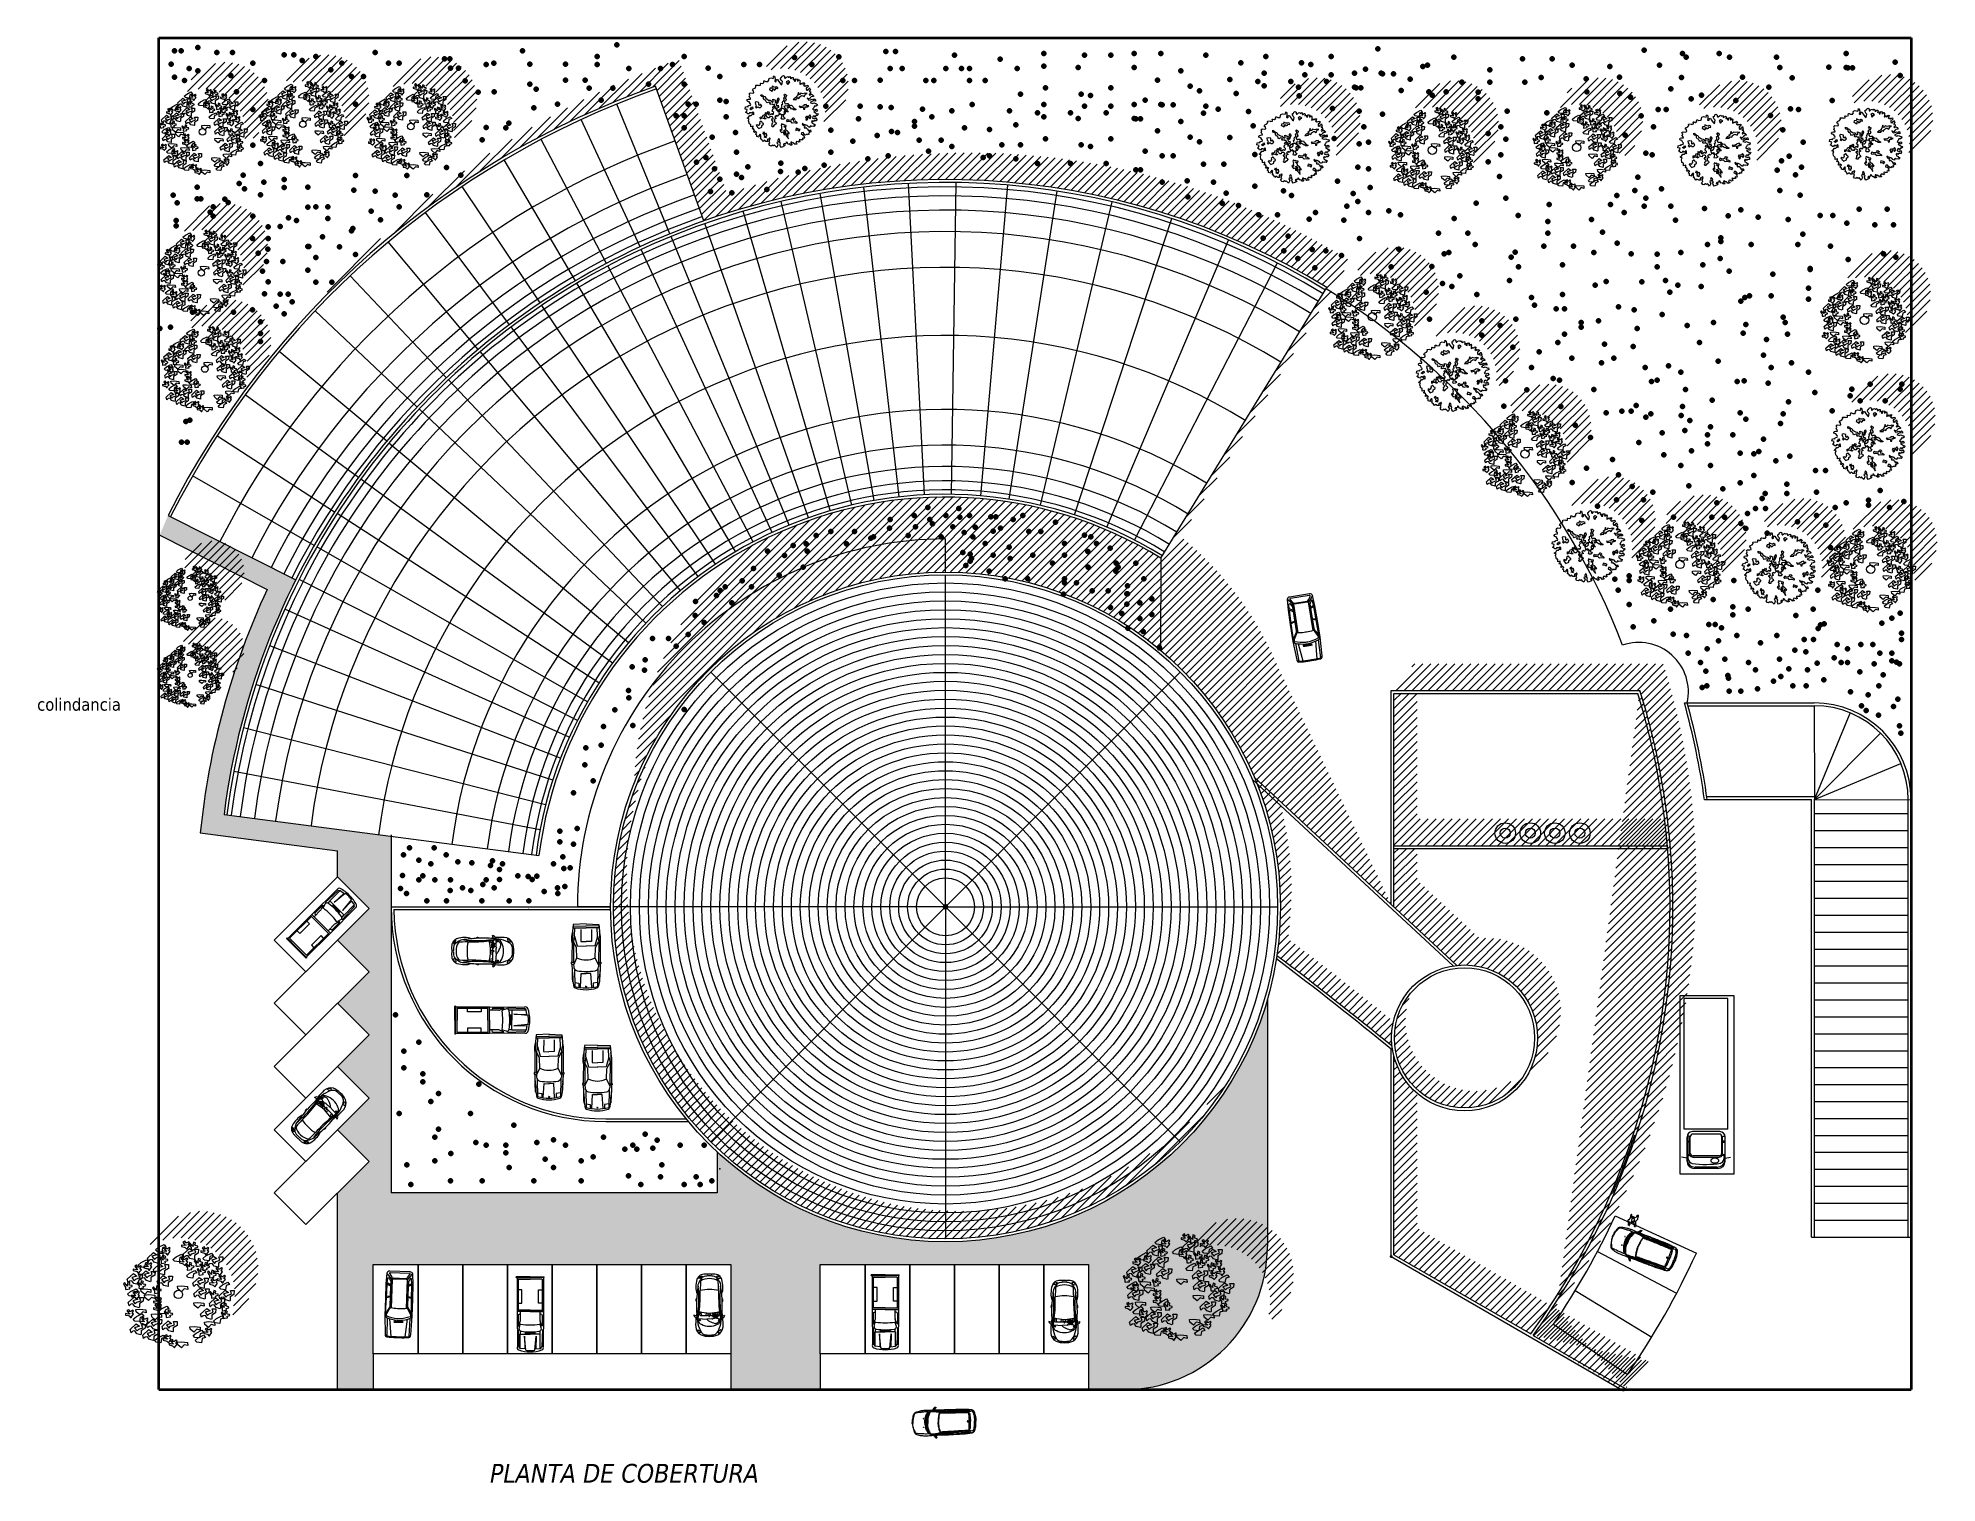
# Model space of a CAD drawing. Header units: millimetres. Extents: x 262 to 370, y -104 to 114.
# Drawn here: x 261.7 to 368, y 33.4 to 114.3 of the extents above; entities that cross this region are included whole.
import ezdxf

# ---------------------------------------------------------------- set-up
doc = ezdxf.new("R2010")
doc.units = ezdxf.units.MM
doc.header["$LTSCALE"] = 0.1
doc.layers.get('0').update_dxf_attribs({"lineweight": 9})
for name, color, linetype, lineweight in [('detalles', 2, 'Continuous', 9), ('gruesomarco', 20, 'Continuous', 100), ('letreros y cotas', 6, 'Continuous', 13), ('mobiliario', 3, 'Continuous', 13), ('terreno', 8, 'Continuous', 35)]:
    doc.layers.add(name, color=color, linetype=linetype, lineweight=lineweight)
doc.styles.get("Standard").update_dxf_attribs({"font": 'tahoma.ttf', "oblique": 10, "height": 0.35})

msp = doc.modelspace()

# ---------------------------------------------------------------- texts
at = {"layer": 'detalles'}
msp.add_text('colindancia', height=0.7, dxfattribs=at).set_placement((261.701704333984, 76.63546394632982))
at = {"layer": 'detalles', "oblique": 10}
msp.add_text('PLANTA DE COBERTURA', height=1.05, dxfattribs=at).set_placement((286.9384276322706, 33.45713076335539))

# ---------------------------------------------------------------- blocks, each defined once
blk = doc.blocks.new('corsaplanta')
at = {"linetype": 'Continuous'}
for p, q in [((-31.91561290479831, 15.82473104826602), (-29.73861290479829, 16.47933104826603)), ((-22.43371290479831, -27.73196895173396), (-20.56921290479829, -26.43126895173395))]:
    blk.add_line(p, q, dxfattribs=at)
for points, knots in [([(-9.80301290479829, 85.45523104826606), (-9.65481290479829, 85.83459771493267), (-9.50661290479829, 86.2139643815994), (-9.35841290479829, 86.59333104826601), (-9.124303799352589, 87.19261033955655), (-8.534071453165534, 87.62124430741443), (-7.964212904798289, 87.92813104826604), (-6.097147812456564, 88.93360428857841), (-4.229545553827457, 89.88375730894967), (-2.324212904798289, 90.78853104826601), (-1.016635263498368, 91.4094524986848), (0.2932953969235781, 92.0228266139348), (1.60478709520171, 92.63183104826601), (2.721906365026564, 93.15057667959059), (4.071342997006125, 93.23111130890595), (5.026787095201711, 94.03023104826605), (5.594100574617578, 94.50472390521332), (6.085535258203858, 95.03947592573047), (6.611087095201711, 95.54943104826606), (7.502981460903547, 96.41485681320745), (8.408593687172932, 97.25920685923063), (9.27268709520171, 98.15553104826603), (10.13708833931837, 99.05217455570994), (10.44408401872016, 100.3481135226204), (11.11038709520171, 101.397231048266), (12.21917305264147, 103.1430533642643), (13.38007908726092, 104.8179623830325), (14.65918709520171, 106.482331048266), (15.42013686659354, 107.4724749199787), (16.23215933730341, 108.3161438248421), (17.44748709520171, 108.8977310482661), (18.29199890764281, 109.301866703816), (19.13736292572194, 109.2476304849965), (19.98238709520171, 109.279131048266), (20.70033086838825, 109.3058943457764), (21.4196149508538, 109.3967507941006), (22.13698709520171, 108.961231048266), (22.41932229070345, 108.789824124323), (22.11453846180891, 108.3466403764329), (21.93738709520171, 108.127631048266), (21.70236401184302, 107.8370758661306), (21.34609378408118, 107.6272850206399), (21.16088709520171, 107.296831048266), (20.63885611535569, 106.3654002666023), (20.11937037254703, 105.4314870640075), (19.60778709520171, 104.492931048266), (19.15569267863947, 103.6635139169058), (18.668470575518, 102.8550175299821), (18.26188709520171, 102.0005310482661), (17.45091917885512, 100.2961796538499), (16.96075144554762, 98.46379971671206), (16.29468709520171, 96.70423104826602), (15.86061919201243, 95.55753661546345), (15.39099812686673, 94.41998852706456), (14.94868709520171, 93.27713104826603), (14.56340808719549, 92.28163474769565), (15.71427430307487, 90.66636028714646), (14.65918709520171, 90.08303104826604), (13.06981588441879, 89.20431060528637), (11.45327249059621, 90.46991153959812), (9.84298709520171, 90.46443104826602), (7.984161899089614, 90.45810466947358), (6.119572858652838, 90.48354813841985), (4.266387095201711, 90.40083104826601), (3.354751515683959, 90.36014012353218), (2.449803634524801, 90.16236071218214), (1.541387095201711, 90.08303104826604), (0.7415214772972636, 90.01318085521069), (-0.06477469875489827, 90.02028585914036), (-0.8667129047982893, 90.27373104826603), (-1.179888702050543, 90.37270737657417), (-1.639881735600085, 90.60421584837809), (-1.563812904798289, 90.90933104826604), (-1.542679571464957, 90.9940977149327), (-1.521546238131622, 91.07886438159937), (-1.500412904798289, 91.16363104826604)], [0, 0, 0, 0, 0.01544034022110904, 0.01544034022110904, 0.01544034022110904, 0.03983119202233122, 0.03983119202233122, 0.03983119202233122, 0.1197445461362973, 0.1197445461362973, 0.1197445461362973, 0.1745868935520873, 0.1745868935520873, 0.1745868935520873, 0.221301213727384, 0.221301213727384, 0.221301213727384, 0.2490387481024923, 0.2490387481024923, 0.2490387481024923, 0.2961110802418645, 0.2961110802418645, 0.2961110802418645, 0.343200182052708, 0.343200182052708, 0.343200182052708, 0.4215605208823302, 0.4215605208823302, 0.4215605208823302, 0.4681776021205141, 0.4681776021205141, 0.4681776021205141, 0.5005710659505955, 0.5005710659505955, 0.5005710659505955, 0.5280929836527462, 0.5280929836527462, 0.5280929836527462, 0.5389247479974333, 0.5389247479974333, 0.5389247479974333, 0.5532950275118312, 0.5532950275118312, 0.5532950275118312, 0.5937996720306066, 0.5937996720306066, 0.5937996720306066, 0.6295942815158889, 0.6295942815158889, 0.6295942815158889, 0.7009899020367671, 0.7009899020367671, 0.7009899020367671, 0.7475177597134326, 0.7475177597134326, 0.7475177597134326, 0.788046269216892, 0.788046269216892, 0.788046269216892, 0.8490979488695986, 0.8490979488695986, 0.8490979488695986, 0.9195726614441436, 0.9195726614441436, 0.9195726614441436, 0.9542412072026633, 0.9542412072026633, 0.9542412072026633, 0.9847670470290165, 0.9847670470290165, 0.9847670470290165, 0.9966881079690855, 0.9966881079690855, 0.9966881079690855, 1, 1, 1, 1]), ([(22.24908709520171, 108.795431048266), (22.42130085136266, 108.4689716378742), (22.59398730187152, 108.1425168584406), (22.76568709520171, 107.816031048266), (23.33847893234155, 106.7268718630225), (21.79226956082254, 105.5590824300215), (21.26438709520171, 104.440931048266), (20.31901961635345, 102.4384702324902), (19.24923625234235, 100.512226644949), (18.41718709520171, 98.46963104826602), (17.63163548179153, 96.54118216667234), (16.89986538558564, 94.59242234301882), (16.13938709520171, 92.65413104826604), (15.93518320890906, 92.13366041792636), (15.72853245648719, 91.6149755049857), (15.51818709520171, 91.09633104826605), (15.47711292613378, 90.99505527032039), (15.25041819473107, 90.89213764596116), (15.20758709520171, 90.99253104826602), (15.17079328526791, 91.07877342363349), (15.13402556195053, 91.16505236305267), (15.09728709520171, 91.25133104826602)], [0, 0, 0, 0, 0.05550856111289624, 0.05550856111289624, 0.05550856111289624, 0.240685549856853, 0.240685549856853, 0.240685549856853, 0.5723129752605426, 0.5723129752605426, 0.5723129752605426, 0.8854080091791962, 0.8854080091791962, 0.8854080091791962, 0.9694803929849743, 0.9694803929849743, 0.9694803929849743, 0.9858972195091206, 0.9858972195091206, 0.9858972195091206, 1, 1, 1, 1]), ([(-108.4497129047983, 17.95893104826604), (-108.4434542464685, 18.37463117423033), (-108.4371842933998, 18.79033107253531), (-108.4309129047983, 19.20603104826603), (-108.334615643358, 25.58911010578174), (-108.0744100989408, 32.0004908420986), (-106.9172129047983, 38.29753104826602), (-106.0695435513216, 42.91023493952838), (-105.079762448643, 47.46890033342845), (-104.1923129047983, 52.05913104826601), (-103.7830673863814, 54.17590643180887), (-103.3995667673739, 56.29789747938878), (-102.9882129047983, 58.41543104826604), (-102.2268994827943, 62.33445764360795), (-100.8833348836402, 66.09525425160149), (-99.62951290479829, 69.90783104826602), (-98.9928291588337, 71.84383609335242), (-98.31519388740074, 73.73933728717742), (-96.9680129047983, 75.37423104826604), (-95.78679752813986, 76.80771450352552), (-94.30523556026351, 77.72829931939543), (-92.7855129047983, 78.67953104826603), (-91.47366712251028, 79.50064753752139), (-90.18431708173338, 80.29433337588085), (-88.79311290479829, 80.96783104826602), (-84.78910034371448, 82.90621880241423), (-80.76016555094274, 84.66448407213358), (-76.49931290479829, 85.89413104826605), (-71.61769425202206, 87.30292598053143), (-66.71117091372092, 88.45063668497528), (-61.73391290479829, 89.39013104826603), (-58.21373102831339, 90.05459148507424), (-54.70281135985093, 90.71351534940504), (-51.15091290479829, 91.16983104826602), (-48.283266086087, 91.53824030284517), (-45.41348910267829, 91.82714472791298), (-42.53251290479829, 92.05973104826603), (-36.62161721677341, 92.53692814523617), (-30.7143997163589, 93.0503026164235), (-24.78901290479829, 93.14033104826603), (-20.16292002431581, 93.21061842372904), (-15.53679967380355, 93.22405929150551), (-10.91071290479829, 93.20393104826604), (-6.812746152841072, 93.18610067116992), (-2.714806989757339, 93.14033104826603), (1.383187095201711, 93.14033104826603), (1.950216634732178, 93.14033104826603), (2.517253761868377, 93.14033104826603), (3.084287095201711, 93.14033104826603)], [0, 0, 0, 0, 0.00768261808296771, 0.00768261808296771, 0.00768261808296771, 0.1256493283433797, 0.1256493283433797, 0.1256493283433797, 0.2120622279981526, 0.2120622279981526, 0.2120622279981526, 0.2519113576330793, 0.2519113576330793, 0.2519113576330793, 0.3256621595735225, 0.3256621595735225, 0.3256621595735225, 0.3631124018245849, 0.3631124018245849, 0.3631124018245849, 0.3959489713559353, 0.3959489713559353, 0.3959489713559353, 0.4242939559421673, 0.4242939559421673, 0.4242939559421673, 0.5058734079080414, 0.5058734079080414, 0.5058734079080414, 0.5993382158873154, 0.5993382158873154, 0.5993382158873154, 0.6654415045952681, 0.6654415045952681, 0.6654415045952681, 0.7188103967436519, 0.7188103967436519, 0.7188103967436519, 0.8283072939088142, 0.8283072939088142, 0.8283072939088142, 0.9137941713937406, 0.9137941713937406, 0.9137941713937406, 0.9895217569654219, 0.9895217569654219, 0.9895217569654219, 1, 1, 1, 1]), ([(-108.4461129047983, 18.17503104826602), (-108.4059396132364, 17.76123170156171), (-108.36578351057, 17.34743082573971), (-108.3256129047983, 16.93363104826602), (-107.7087888069845, 10.57968966470622), (-106.9247537370933, 4.203886149212508), (-105.2583129047983, -1.970568951733981), (-104.0376159861285, -6.493464796652802), (-102.6783291238893, -10.96130041699791), (-101.4191129047983, -15.46376895173398), (-100.8384251700623, -17.54008294333994), (-100.283015862259, -19.62356061425243), (-99.70011290479829, -21.700568951734), (-98.62130307473805, -25.54459990562231), (-96.97754828366386, -29.18019766368775), (-95.4144129047983, -32.88046895173397), (-94.62067215762286, -34.7594207921415), (-93.79087896755482, -36.59275849370465), (-92.3155129047983, -38.11126895173396), (-91.02189014322539, -39.44272135651755), (-89.46838660356485, -40.24093967593183), (-87.8771129047983, -41.06406895173399), (-86.5034931879805, -41.77461082998423), (-85.15276736257266, -42.46117361817016), (-83.71121290479829, -43.01886895173396), (-79.56233847329962, -44.62394734298783), (-75.40138115310845, -46.04797041206388), (-71.05631290479829, -46.92506895173398), (-66.07820141957697, -47.92995404547219), (-61.09085319790179, -48.67417491574508), (-56.05481290479829, -49.203968951734), (-52.49304010468721, -49.57866928716021), (-48.93821436704111, -49.94898073541475), (-45.36181290479829, -50.11376895173396), (-42.47438654362687, -50.24681157707505), (-39.58695504807762, -50.30056476305651), (-36.69951290479829, -50.29716895173397), (-30.77536099255085, -50.29020178108885), (-24.8510671297968, -50.31978127744134), (-18.92701290479829, -49.92556895173396), (-14.30198551397405, -49.61779951969481), (-9.699086038914238, -49.25370169386451), (-5.08991290479829, -48.85596895173398), (-1.006900626157772, -48.50363945087048), (3.073444617029344, -48.12362579863742), (7.157787095201711, -47.78896895173398), (7.722920004942108, -47.74266392254856), (8.288053009071099, -47.69635977323895), (8.853187095201712, -47.650068951734)], [0, 0, 0, 0, 0.007682575204559008, 0.007682575204559008, 0.007682575204559008, 0.1256493677982755, 0.1256493677982755, 0.1256493677982755, 0.2120620969116082, 0.2120620969116082, 0.2120620969116082, 0.2519113389721941, 0.2519113389721941, 0.2519113389721941, 0.3256624728533513, 0.3256624728533513, 0.3256624728533513, 0.3631123834006703, 0.3631123834006703, 0.3631123834006703, 0.3959490182710468, 0.3959490182710468, 0.3959490182710468, 0.4242942671913663, 0.4242942671913663, 0.4242942671913663, 0.5058734804259081, 0.5058734804259081, 0.5058734804259081, 0.5993381615655271, 0.5993381615655271, 0.5993381615655271, 0.6654416753737931, 0.6654416753737931, 0.6654416753737931, 0.7188106917862706, 0.7188106917862706, 0.7188106917862706, 0.8283076600183916, 0.8283076600183916, 0.8283076600183916, 0.9137941289215182, 0.9137941289215182, 0.9137941289215182, 0.9895218770517767, 0.9895218770517767, 0.9895218770517767, 1, 1, 1, 1]), ([(-101.4467129047983, 57.96143104826604), (-101.4536459283467, 57.20509801691281), (-101.4605137784491, 56.44876438180427), (-101.4674129047983, 55.69243104826603), (-101.4724196560624, 55.143553888734), (-101.4547428699104, 54.59459358883959), (-101.4674129047983, 54.04573104826602), (-101.4959068356112, 52.81138154604753), (-102.4373018128907, 51.76376729424561), (-102.7443129047983, 50.56953104826601), (-103.3348463806388, 48.27242680707695), (-103.9961506233985, 45.97453312565455), (-104.2947129047983, 43.61703104826603), (-104.5106541981513, 41.91191931986231), (-104.6346058409066, 40.19790248254827), (-104.8420129047983, 38.49413104826601), (-105.1727225680689, 35.77747489032566), (-105.713442515471, 33.08527732226139), (-105.9364129047983, 30.35243104826606), (-106.1327067355989, 27.94654717404319), (-106.1735735194151, 25.53594809333413), (-106.2100129047983, 23.12553104826605), (-106.2356173479779, 21.43183106895589), (-106.2612299329001, 19.73813131658414), (-106.2868129047983, 18.04443104826601)], [0, 0, 0, 0, 0.05613360488491775, 0.05613360488491775, 0.05613360488491775, 0.09687021166567217, 0.09687021166567217, 0.09687021166567217, 0.1884836969826934, 0.1884836969826934, 0.1884836969826934, 0.3647015319213998, 0.3647015319213998, 0.3647015319213998, 0.4921546951613394, 0.4921546951613394, 0.4921546951613394, 0.6953782108265338, 0.6953782108265338, 0.6953782108265338, 0.874287717685465, 0.874287717685465, 0.874287717685465, 1, 1, 1, 1]), ([(-98.2008129047983, -21.12226895173399), (-98.26947899309886, -20.36900830651075), (-98.33801466491731, -19.61573567103574), (-98.4066129047983, -18.86246895173394), (-98.45639400166829, -18.31583038509501), (-98.48365051215882, -17.76754576456335), (-98.5411129047983, -17.22126895173398), (-98.6703391427105, -15.99275593412392), (-99.69405733983814, -15.02605128646547), (-100.0975129047983, -13.86096895173398), (-100.8735664769958, -11.61991346434257), (-101.7200813593656, -9.384108591224049), (-102.2103129047983, -7.058268951733965), (-102.5648896170781, -5.376025978298628), (-102.8282062367232, -3.678226454639969), (-103.1740129047983, -1.997068951733979), (-103.7253861670396, 0.6834614784007158), (-104.4841099540811, 3.322876814390497), (-104.9294129047983, 6.02803104826603), (-105.3214462545852, 8.409579776583143), (-105.5590390334328, 10.80911161573584), (-105.7921129047983, 13.20853104826602), (-105.9558804357944, 14.89446432764765), (-106.1196495322492, 16.58039739168129), (-106.2834129047983, 18.26633104826601)], [0, 0, 0, 0, 0.05613507739190245, 0.05613507739190245, 0.05613507739190245, 0.09687177457682312, 0.09687177457682312, 0.09687177457682312, 0.1884838686851328, 0.1884838686851328, 0.1884838686851328, 0.3647012741787609, 0.3647012741787609, 0.3647012741787609, 0.492156532553173, 0.492156532553173, 0.492156532553173, 0.6953782401937265, 0.6953782401937265, 0.6953782401937265, 0.874289443605748, 0.874289443605748, 0.874289443605748, 1, 1, 1, 1]), ([(-91.50751290479829, 78.70213104826604), (-92.32902957170992, 77.87811443207181), (-93.15058690471619, 77.05414266738865), (-93.9721129047983, 76.23013104826606), (-95.25820474808047, 74.94014798988758), (-96.38779001283507, 73.49283781398111), (-97.23181290479829, 71.84413104826604), (-98.25638680109996, 69.8427375660603), (-98.95509857330782, 67.76003739450783), (-99.53741290479829, 65.62403104826603), (-100.0076331092806, 63.89920085503604), (-100.4469969524312, 62.17524830017334), (-100.8889129047983, 60.44063104826603), (-101.0979612903203, 59.62007018354166), (-101.3060636373943, 58.79243923753353), (-101.4455129047983, 57.96853104826602), (-101.5245991860644, 57.5012655257799), (-101.2188777382902, 56.93316529560059), (-100.9684129047983, 56.61293104826603), (-100.682244854524, 56.24704810608551), (-100.1157468067584, 57.37071535363975), (-99.9349129047983, 57.88883104826601), (-99.49900782317353, 59.13776314401287), (-99.09666135922203, 60.39105905521757), (-98.6628129047983, 61.63683104826606), (-97.79227974881218, 64.13651916214462), (-96.92622730840438, 66.63757088255505), (-96.03921290479829, 69.13283104826604), (-95.49682448240499, 70.65862388684758), (-94.85134344907175, 72.14153054938242), (-94.1311129047983, 73.59853104826601), (-93.63857661929032, 74.594914247242), (-93.05387581341954, 75.53322791119552), (-92.4615129047983, 76.46933104826604), (-92.11461098446532, 77.01753548705392), (-91.71573624471252, 77.53060452093376), (-91.3485129047983, 78.06423104826604), (-91.21392954332421, 78.25979936872437), (-90.79532280609762, 78.73581415853818), (-91.0305129047983, 78.70213104826604), (-91.21601290479829, 78.67556438159937), (-91.4015129047983, 78.6489977149327), (-91.5870129047983, 78.62243104826604)], [0, 0, 0, 0, 0.07001616794298077, 0.07001616794298077, 0.07001616794298077, 0.1796258729070896, 0.1796258729070896, 0.1796258729070896, 0.3126829778232034, 0.3126829778232034, 0.3126829778232034, 0.4201269057810388, 0.4201269057810388, 0.4201269057810388, 0.4709532666612428, 0.4709532666612428, 0.4709532666612428, 0.4997785731482074, 0.4997785731482074, 0.4997785731482074, 0.5327128643256541, 0.5327128643256541, 0.5327128643256541, 0.6121018767196033, 0.6121018767196033, 0.6121018767196033, 0.7713989003812945, 0.7713989003812945, 0.7713989003812945, 0.8688052795838849, 0.8688052795838849, 0.8688052795838849, 0.935417528368227, 0.935417528368227, 0.935417528368227, 0.9744272581887045, 0.9744272581887045, 0.9744272581887045, 0.988723900037946, 0.988723900037946, 0.988723900037946, 1, 1, 1, 1]), ([(-19.43261290479829, 82.09553104826603), (-19.75619619483564, 82.3971132119749), (-20.07957676008954, 82.69876910828384), (-20.40331290479829, 83.00033104826605), (-20.94257646948885, 83.50265792584128), (-21.82420496303812, 83.45863135187739), (-22.56081290479829, 83.48123104826601), (-24.23840732445558, 83.5327009312229), (-25.92134946583866, 83.59429573727459), (-27.59501290479829, 83.48123104826601), (-31.7913719011099, 83.19774512520547), (-35.99453393235109, 82.95251829657474), (-40.18051290479829, 82.51943104826603), (-46.6556701330527, 81.84950221087593), (-53.12639108268569, 81.16720732823262), (-59.5981129047983, 80.47553104826602), (-63.59516932275839, 80.04833884347363), (-67.59227399775756, 79.6323433488729), (-71.5843129047983, 79.15313104826606), (-76.4968322464872, 78.56342244313333), (-81.34759765564507, 77.55598883020019), (-86.20741290479829, 76.62833104826603), (-88.40938351495572, 76.20801153664286), (-90.5892759722007, 75.67564999163346), (-92.79981290479829, 75.30593104826602), (-92.94574498909441, 75.2815234687256), (-93.09168058909401, 75.25713710821083), (-93.2376129047983, 75.23273104826603)], [0, 0, 0, 0, 0.01774423167655387, 0.01774423167655387, 0.01774423167655387, 0.04730169006663356, 0.04730169006663356, 0.04730169006663356, 0.1146175910274113, 0.1146175910274113, 0.1146175910274113, 0.2833980519109776, 0.2833980519109776, 0.2833980519109776, 0.5444791582595401, 0.5444791582595401, 0.5444791582595401, 0.7057277317339159, 0.7057277317339159, 0.7057277317339159, 0.9041568438889921, 0.9041568438889921, 0.9041568438889921, 0.9940645977364748, 0.9940645977364748, 0.9940645977364748, 1, 1, 1, 1]), ([(-48.00551290479829, 45.37123104826605), (-48.00551290479829, 45.07496438159939), (-48.00551290479829, 44.77869771493266), (-48.00551290479829, 44.48243104826605), (-48.00551290479829, 44.03240254423048), (-47.32824156843218, 43.6695985492658), (-46.96751290479829, 43.61913104826601), (-46.60871236874424, 43.56893330065816), (-46.1605549227858, 43.97984518060065), (-45.82831290479829, 44.33013104826603), (-45.47791342740472, 44.69956049524507), (-45.77257309798316, 45.39406211655592), (-46.18271290479829, 45.70133104826601), (-46.51469072053501, 45.95004250493974), (-47.02711074827522, 46.07130220326127), (-47.32201290479829, 45.82833104826602), (-47.5582884828796, 45.6336625833743), (-47.79451640651753, 45.43889483763792), (-48.03081290479829, 45.24423104826604)], [0, 0, 0, 0, 0.1258418924563028, 0.1258418924563028, 0.1258418924563028, 0.316995488114859, 0.316995488114859, 0.316995488114859, 0.5071273503850557, 0.5071273503850557, 0.5071273503850557, 0.7076501667912817, 0.7076501667912817, 0.7076501667912817, 0.8699585443000319, 0.8699585443000319, 0.8699585443000319, 1, 1, 1, 1]), ([(-38.72371290479829, 20.71303104826603), (-38.7310784782218, 21.31809772814961), (-38.73844694266557, 21.92316438280471), (-38.74581290479829, 22.52823104826604), (-38.77291062297222, 24.75413523860516), (-38.64827933006154, 26.97852534014282), (-38.54541290479829, 29.20343104826605), (-38.31528793589038, 34.18082144162901), (-38.09863736041284, 39.16992107767663), (-37.10211290479829, 44.07353104826603), (-36.83216229822707, 45.40188027089795), (-36.50155132122671, 46.70320353727527), (-36.18011290479829, 48.01423104826603), (-35.29216449189288, 51.63584171507586), (-34.39408173398812, 55.24724254103251), (-33.43381290479829, 58.85153104826605), (-32.80254617907832, 61.22093775537638), (-31.93107342964733, 63.509761286931), (-30.94821290479829, 65.76793104826601), (-29.82332719452249, 68.35241056665228), (-28.47965055579044, 70.79169601830853), (-27.09961290479829, 73.24733104826606), (-26.1744414501997, 74.89357847564287), (-25.18044821849923, 76.4616674730068), (-24.05271290479829, 77.99233104826601), (-23.21239604908392, 79.13288449825711), (-22.21901702229562, 80.10322622167922), (-21.08601290479829, 80.96793104826605), (-19.98379671905693, 81.8091386317459), (-18.83245068712852, 82.48973625223556), (-17.59801290479829, 83.09933104826604), (-16.57685566120716, 83.60360283136629), (-15.5624028212984, 84.07512516740047), (-14.47101290479829, 84.38613104826601), (-12.51142275913012, 84.94454197929542), (-10.54139563511842, 85.34646029112986), (-8.537612904798289, 85.67293104826604), (-6.21691534681135, 86.05103585842124), (-3.904612426044492, 86.43664388712705), (-1.561912904798289, 86.55753104826601), (1.99110230431599, 86.74087249612057), (5.550261629738205, 86.76424054242858), (9.10208709520171, 86.63793104826601), (12.17606177523031, 86.52861481336703), (15.25004153607276, 86.40727776612016), (18.32288709520171, 86.23583104826605), (22.40274601754467, 86.00819890467665), (26.47548531238383, 85.72413554383445), (30.55068709520171, 85.43163104826601), (33.04486341180498, 85.25260732766822), (35.52261567954444, 84.92135444705582), (38.00748709520171, 84.62743104826603), (39.34785300486653, 84.46888565983733), (40.65217586911408, 84.240015864106), (41.93628709520171, 83.66233104826603), (42.67551113030207, 83.3297753537858), (43.10902570288274, 82.67602976067974), (43.53988709520171, 81.97343104826604), (44.1474914359837, 80.98262046486064), (44.57872884365754, 79.99735377826812), (44.74268709520171, 78.91733104826602), (44.86320085477587, 78.12348506374099), (44.86978902566473, 77.28042116975871), (44.66248709520171, 76.50463104826605), (44.23452853364581, 74.90307324452664), (43.54411243872535, 73.36946158859598), (43.13898709520171, 71.75963104826604), (42.16179914183033, 67.87661796076719), (41.08140172687077, 64.00436643146782), (40.49308709520172, 60.03373104826602), (40.08494252911612, 57.27909404227597), (39.781808482792, 54.51993442082369), (39.53088709520171, 51.75003104826601), (39.19348647298715, 48.0254895480366), (38.86777533948069, 44.30678497708493), (38.64888709520172, 40.57123104826604), (38.39005077179041, 36.15392189571162), (38.18967700212858, 31.73617069522339), (38.24798709520172, 27.31723104826602), (38.26364906918248, 26.13031272717126), (38.30983538739263, 24.94353516859178), (38.32468709520171, 23.75643104826605)], [0, 0, 0, 0, 0.009557702150823778, 0.009557702150823778, 0.009557702150823778, 0.0447183389565402, 0.0447183389565402, 0.0447183389565402, 0.1233770502998277, 0.1233770502998277, 0.1233770502998277, 0.1446850741216178, 0.1446850741216178, 0.1446850741216178, 0.2035468186042438, 0.2035468186042438, 0.2035468186042438, 0.2422416711082683, 0.2422416711082683, 0.2422416711082683, 0.2865280022229427, 0.2865280022229427, 0.2865280022229427, 0.3162173729055047, 0.3162173729055047, 0.3162173729055047, 0.3383400095889605, 0.3383400095889605, 0.3383400095889605, 0.3598614920330329, 0.3598614920330329, 0.3598614920330329, 0.3776645907433612, 0.3776645907433612, 0.3776645907433612, 0.4096300471468732, 0.4096300471468732, 0.4096300471468732, 0.4466511051154269, 0.4466511051154269, 0.4466511051154269, 0.502798460261426, 0.502798460261426, 0.502798460261426, 0.5513919369813897, 0.5513919369813897, 0.5513919369813897, 0.6159101582029619, 0.6159101582029619, 0.6159101582029619, 0.6553977291101734, 0.6553977291101734, 0.6553977291101734, 0.6766977422883194, 0.6766977422883194, 0.6766977422883194, 0.6889595163226548, 0.6889595163226548, 0.6889595163226548, 0.7062511726691453, 0.7062511726691453, 0.7062511726691453, 0.718961008837521, 0.718961008837521, 0.718961008837521, 0.74519946784309, 0.74519946784309, 0.74519946784309, 0.8084882905868458, 0.8084882905868458, 0.8084882905868458, 0.852395050178283, 0.852395050178283, 0.852395050178283, 0.9114341306960643, 0.9114341306960643, 0.9114341306960643, 0.9812481062667641, 0.9812481062667641, 0.9812481062667641, 1, 1, 1, 1]), ([(-38.72801290479829, 21.12233104826601), (-38.68595862837338, 20.51869684804603), (-38.64388758157279, 19.91506403436489), (-38.60181290479829, 19.31143104826606), (-38.447025257277, 17.09073829320926), (-38.14151058607032, 14.88475813179116), (-37.85721290479829, 12.67483104826601), (-37.22120789399563, 7.730982430360484), (-36.59714279068422, 2.772698932614617), (-35.20471290479829, -2.027768951733947), (-34.82751279130116, -3.328184182094788), (-34.3915004395672, -4.599674077474958), (-33.96411290479829, -5.880068951733961), (-32.78349331691686, -9.417044520266813), (-31.59371506585439, -12.94280437782857), (-30.34221290479829, -16.45696895173398), (-29.51949420790302, -18.76712788624133), (-28.46422589636368, -20.97698106820087), (-27.30031290479829, -23.14736895173399), (-25.96819858505714, -25.63140753537294), (-24.43004070744636, -27.95261700146688), (-22.85391290479829, -30.28766895173396), (-21.79729545976333, -31.85306017290895), (-20.6796689502321, -33.33380687457185), (-19.42981290479829, -34.76806895173399), (-18.49849605091788, -35.83679398628709), (-17.42947902795683, -36.72255695496892), (-16.23011290479829, -37.491568951734), (-15.0633584828656, -38.23967091194447), (-13.85950248162426, -38.82448364722899), (-12.57981290479829, -39.33106895173398), (-11.52118104547229, -39.75014507185483), (-10.47053476863658, -40.13762322909844), (-9.35811290479829, -40.35826895173398), (-7.360819950352733, -40.75442634631088), (-5.360598283711125, -40.99472010615926), (-3.339512904798289, -41.15636895173395), (-0.9987679832049983, -41.34358455296905), (1.346041837168902, -41.53982851923638), (3.685087095201711, -41.46856895173397), (7.23258499656539, -41.36049358837846), (10.78178740752754, -41.09430092635182), (14.32008709520171, -40.67816895173399), (17.38235248569265, -40.31802236828088), (20.42877698615337, -39.94629726482071), (23.47728709520171, -39.52456895173395), (27.52481571535745, -38.96463726179729), (31.56048729378016, -38.34915342078756), (35.59858709520171, -37.72486895173398), (38.07007958092906, -37.34277973896133), (40.51125099914771, -36.81106060413168), (42.96488709520171, -36.31456895173397), (44.28839496446192, -36.04675800371803), (45.56216596776036, -35.72099127208571), (46.80178709520171, -35.03196895173397), (47.51539223638805, -34.63532367092137), (47.89160958875014, -33.95090538712662), (48.26208709520171, -33.21776895173394), (48.78454473836646, -32.18387964001272), (49.14160755655141, -31.1501382260775), (49.21138709520172, -30.07366895173396), (49.26267682161395, -29.28243679915488), (49.20532355203962, -28.4445567332221), (48.93448709520171, -27.67556895173396), (48.37536894883439, -26.08806102172861), (47.56398057816002, -24.64212764850066), (47.02878709520171, -23.07076895173395), (45.73786510696074, -19.28054811074543), (44.34517144443303, -15.51035654358066), (43.43438709520171, -11.60006895173399), (42.8025271888139, -8.887292921031474), (42.27545415419239, -6.163001829547738), (41.79918709520171, -3.422568951733979), (41.15877422005445, 0.2623562709931093), (40.53054891231398, 3.942429111000649), (40.00748709520171, 7.646931048266026), (39.38896681359768, 12.02750234305097), (38.8286886133416, 16.41357322488113), (38.52588709520171, 20.82393104826605), (38.44455455904604, 22.00855386433858), (38.39379743170422, 23.19476400072381), (38.31168709520171, 24.379131048266)], [0, 0, 0, 0, 0.009557482423640884, 0.009557482423640884, 0.009557482423640884, 0.0447183044190218, 0.0447183044190218, 0.0447183044190218, 0.1233769092762502, 0.1233769092762502, 0.1233769092762502, 0.1446850088656205, 0.1446850088656205, 0.1446850088656205, 0.2035467156520412, 0.2035467156520412, 0.2035467156520412, 0.2422415163573711, 0.2422415163573711, 0.2422415163573711, 0.2865282443968734, 0.2865282443968734, 0.2865282443968734, 0.3162175432922028, 0.3162175432922028, 0.3162175432922028, 0.3383402065718099, 0.3383402065718099, 0.3383402065718099, 0.359861337365828, 0.359861337365828, 0.359861337365828, 0.377664838402211, 0.377664838402211, 0.377664838402211, 0.4096300562214113, 0.4096300562214113, 0.4096300562214113, 0.4466509668957364, 0.4466509668957364, 0.4466509668957364, 0.5027984922472524, 0.5027984922472524, 0.5027984922472524, 0.5513920650993814, 0.5513920650993814, 0.5513920650993814, 0.6159100984465019, 0.6159100984465019, 0.6159100984465019, 0.6553979373937169, 0.6553979373937169, 0.6553979373937169, 0.6766979442165575, 0.6766979442165575, 0.6766979442165575, 0.6889595893592606, 0.6889595893592606, 0.6889595893592606, 0.7062513010314139, 0.7062513010314139, 0.7062513010314139, 0.7189611466110557, 0.7189611466110557, 0.7189611466110557, 0.7451995097327422, 0.7451995097327422, 0.7451995097327422, 0.8084881725580234, 0.8084881725580234, 0.8084881725580234, 0.8523949092097258, 0.8523949092097258, 0.8523949092097258, 0.9114341371526367, 0.9114341371526367, 0.9114341371526367, 0.9812479883997755, 0.9812479883997755, 0.9812479883997755, 1, 1, 1, 1]), ([(-36.54041290479829, 20.88253104826606), (-36.48988047812301, 22.65759869018427), (-36.4393017945028, 24.43266467993942), (-36.38871290479829, 26.20773104826606), (-36.26992150130955, 30.37589181263172), (-35.84117132971844, 34.52699432024326), (-35.47851290479829, 38.68413104826601), (-35.13544131293983, 42.61674481608372), (-34.57587575504615, 46.51101160555237), (-33.80991290479829, 50.39983104826604), (-32.82607904753097, 55.39478900386808), (-30.93173317488504, 60.0763070548503), (-29.10751290479829, 64.85413104826603), (-27.79347111944375, 68.2957441436622), (-26.23564193231741, 71.38488974613307), (-24.10171290479829, 74.59183104826604), (-23.91217961182599, 74.87666814337263), (-23.57857086954444, 75.40156630002491), (-23.34321290479829, 75.20043104826601), (-23.07791909602433, 74.97371283596596), (-22.72730310419703, 74.60742628830201), (-22.73641290479829, 74.28753104826603), (-22.79691945781918, 72.1628129397601), (-25.47668426161507, 70.17131073090644), (-26.22531290479829, 67.89723104826601), (-27.57075821925734, 63.81022491835739), (-28.94354891510768, 59.61783843710703), (-30.16931290479829, 55.42083104826605), (-31.15794226276282, 52.03577099176238), (-32.53245357363383, 48.73060778385872), (-32.89981290479829, 45.22663104826603), (-33.39337924076182, 40.5188563656252), (-33.47652871130605, 35.78965329240958), (-33.80991290479829, 31.07663104826605), (-34.04669436050069, 27.7292729865764), (-34.80205323527515, 24.3829791224797), (-34.56841290479829, 21.03463104826602), (-34.56476121254128, 20.98229788852672), (-34.56094023876377, 20.92996455204457), (-34.55721290479829, 20.87763104826604)], [0, 0, 0, 0, 0.04705529331084454, 0.04705529331084454, 0.04705529331084454, 0.157549205444891, 0.157549205444891, 0.157549205444891, 0.2620754475550605, 0.2620754475550605, 0.2620754475550605, 0.3963332068284099, 0.3963332068284099, 0.3963332068284099, 0.4930431867503315, 0.4930431867503315, 0.4930431867503315, 0.5016328636896797, 0.5016328636896797, 0.5016328636896797, 0.5113150858903835, 0.5113150858903835, 0.5113150858903835, 0.5756236165146582, 0.5756236165146582, 0.5756236165146582, 0.6911997596345258, 0.6911997596345258, 0.6911997596345258, 0.7844166995427144, 0.7844166995427144, 0.7844166995427144, 0.9096584984494628, 0.9096584984494628, 0.9096584984494628, 0.998609732607535, 0.998609732607535, 0.998609732607535, 1, 1, 1, 1]), ([(-36.53811290479829, 21.13163104826606), (-36.34282019173145, 19.3666302419644), (-36.14751765585748, 17.60163068206265), (-35.95221290479829, 15.83663104826604), (-35.49359820283465, 11.69205813526895), (-34.72766262453052, 7.590923910542756), (-34.02651290479829, 3.476131048266041), (-33.36323794357008, -0.4163886224699809), (-32.55971168088975, -4.265657644305008), (-31.40701290479829, -8.064168951733961), (-29.92642859399552, -12.94316801275147), (-27.90930686216114, -17.59837416994901), (-25.54031290479829, -22.08636895173396), (-25.0464639068938, -23.02195248021724), (-24.55017158671909, -23.95235868511259), (-24.03471290479829, -24.87446895173395)], [0, 0, 0, 0, 0.1108946381556949, 0.1108946381556949, 0.1108946381556949, 0.3712974760350766, 0.3712974760350766, 0.3712974760350766, 0.6176338537549817, 0.6176338537549817, 0.6176338537549817, 0.9340406927287876, 0.9340406927287876, 0.9340406927287876, 1, 1, 1, 1]), ([(-24.14471290479829, -20.98766895173395), (-25.27717736325047, -18.27201171187073), (-26.30278082972801, -15.51507077234379), (-27.36871290479829, -12.77126895173399), (-28.64324573454877, -9.490510655323988), (-30.2230710544377, -6.291564627959815), (-30.92231290479829, -2.833968951733993), (-31.86177948603405, 1.811484674310179), (-32.26749649279598, 6.524704147746206), (-32.98451290479829, 11.19453104826601), (-33.49376017966866, 14.51118682266468), (-34.51667923033246, 17.78442051901698), (-34.56031290479829, 21.14103104826603), (-34.56099492711976, 21.19349702399347), (-34.56145472444573, 21.24596428687408), (-34.56201290479829, 21.29843104826602)], [0, 0, 0, 0, 0.2015728898879822, 0.2015728898879822, 0.2015728898879822, 0.4425931872957451, 0.4425931872957451, 0.4425931872957451, 0.7664160744660828, 0.7664160744660828, 0.7664160744660828, 0.9964051236311381, 0.9964051236311381, 0.9964051236311381, 1, 1, 1, 1]), ([(-28.33001290479829, 33.18423104826604), (-29.31028597609033, 29.89484289034402), (-30.29048195982977, 26.60543339577077), (-31.27071290479829, 23.31603104826604), (-31.80975424459823, 21.50714727690445), (-32.49906002504223, 19.71421747353065), (-32.76591290479829, 17.85453104826604), (-32.81244048060351, 17.53028234162088), (-32.69874511780321, 17.19943454330439), (-32.67291290479829, 16.87163104826601), (-32.64434553732466, 16.50911921468384), (-32.62323427493681, 16.14350353277456), (-32.61521290479829, 15.78133104826605), (-32.60664837217312, 15.39463426131505), (-33.1644108050393, 15.13537633604489), (-33.23571290479829, 14.79443104826601), (-33.30388426762122, 14.46845600693479), (-33.29096183213927, 14.02001599549658), (-32.99971290479829, 13.70513104826603), (-32.68469013125474, 13.36454291175573), (-32.34374111262812, 13.18467376521875), (-31.94511290479829, 13.12103104826605), (-31.27954636770868, 13.01477047286971), (-30.61318307653494, 12.95120634496664), (-29.94651290479829, 12.88203104826601), (-29.57952693660138, 12.84395170361967), (-29.2052876200744, 12.49533572898343), (-28.84041290479829, 12.81683104826601), (-28.46609197950009, 13.14664953213065), (-28.59905698611065, 13.5551125122139), (-28.59501290479829, 13.92673104826605), (-28.58790431822479, 14.57995296241671), (-28.6373853248252, 15.24131900581051), (-28.95921290479829, 15.89133104826601), (-29.05955036901953, 16.09398788724394), (-29.41287275254293, 15.95256488571835), (-29.53101290479829, 16.13853104826603), (-29.79034296777915, 16.54674633938538), (-30.04900046945638, 16.97164966118783), (-29.99971290479829, 17.42313104826604), (-29.88777775575841, 18.4484735804424), (-29.74980828501041, 19.47898477643861), (-29.58341290479829, 20.50063104826603), (-29.35971434355266, 21.87411149476895), (-29.03743476113173, 23.23258436141094), (-28.88571290479829, 24.61693104826605), (-28.78352737686062, 25.54929636769742), (-28.7974245440218, 26.48945157095699), (-28.73591290479829, 27.42483104826601), (-28.68760754616493, 28.15938863249028), (-28.66296991952029, 28.89471253430003), (-28.54821290479829, 29.62503104826601), (-27.9072689439791, 33.70402562768146), (-26.57923307079534, 37.61598728185066), (-25.29771290479829, 41.52223104826601), (-24.1341571076829, 45.06890374211491), (-22.97057402821849, 48.61556328904504), (-21.80701290479829, 52.16223104826605), (-21.58370623576569, 52.84289538771122), (-21.36047319964866, 53.52357724361042), (-21.13711290479829, 54.20423104826602), (-20.89362587340373, 54.9462177760953), (-20.18599381538412, 55.44839214698641), (-19.69941290479829, 56.05393104826601), (-19.54679168934342, 56.24386468747775), (-19.36550098845295, 56.42414890315655), (-19.22001290479829, 56.61083104826605), (-19.0834446689986, 56.78606774513133), (-19.24688085505984, 57.18430282504391), (-19.41881290479829, 57.27133104826601), (-19.66785309424322, 57.39738971639258), (-20.06862235010702, 57.03969247787887), (-20.29081290479829, 56.78363104826605), (-20.73230705894197, 56.27483523364265), (-21.16226463654133, 55.79123574388535), (-21.51561290479829, 55.22123104826602), (-21.91441601170662, 54.57790075918138), (-22.35023669123472, 53.96109622177062), (-22.57811290479829, 53.24853104826605), (-23.3318024815518, 50.89175613249296), (-24.02949206839999, 48.52712680565116), (-24.72701290479829, 46.15613104826605), (-25.9020532260276, 42.1619627438796), (-27.55601520374772, 38.27433446507052), (-28.18751290479829, 34.16113104826604), (-28.23971290479829, 33.82113104826601), (-28.29191290479829, 33.48113104826604), (-28.34411290479829, 33.141131048266)], [0, 0, 0, 0, 0.1054260914953968, 0.1054260914953968, 0.1054260914953968, 0.1634012267441366, 0.1634012267441366, 0.1634012267441366, 0.173509577467462, 0.173509577467462, 0.173509577467462, 0.1846882159221134, 0.1846882159221134, 0.1846882159221134, 0.1966238094798808, 0.1966238094798808, 0.1966238094798808, 0.2080353342692481, 0.2080353342692481, 0.2080353342692481, 0.2203783503357032, 0.2203783503357032, 0.2203783503357032, 0.2409867726681707, 0.2409867726681707, 0.2409867726681707, 0.2523312157576076, 0.2523312157576076, 0.2523312157576076, 0.2639693541553792, 0.2639693541553792, 0.2639693541553792, 0.2844265873227708, 0.2844265873227708, 0.2844265873227708, 0.2908046202470165, 0.2908046202470165, 0.2908046202470165, 0.3048050735083553, 0.3048050735083553, 0.3048050735083553, 0.3366009805146207, 0.3366009805146207, 0.3366009805146207, 0.379346750509763, 0.379346750509763, 0.379346750509763, 0.4081362682471165, 0.4081362682471165, 0.4081362682471165, 0.4307448021236245, 0.4307448021236245, 0.4307448021236245, 0.5570185927605419, 0.5570185927605419, 0.5570185927605419, 0.6716688378505266, 0.6716688378505266, 0.6716688378505266, 0.6936721205483531, 0.6936721205483531, 0.6936721205483531, 0.7176580934743744, 0.7176580934743744, 0.7176580934743744, 0.7251815459201961, 0.7251815459201961, 0.7251815459201961, 0.7322437368697148, 0.7322437368697148, 0.7322437368697148, 0.7424731814359832, 0.7424731814359832, 0.7424731814359832, 0.7627991578593272, 0.7627991578593272, 0.7627991578593272, 0.7857398746443885, 0.7857398746443885, 0.7857398746443885, 0.8616151880602476, 0.8616151880602476, 0.8616151880602476, 0.9894343842722374, 0.9894343842722374, 0.9894343842722374, 1, 1, 1, 1]), ([(-32.61761290479829, 15.87273104826602), (-32.43847957146496, 15.8432643815994), (-32.25934623813162, 15.81379771493266), (-32.08021290479829, 15.78433104826604), (-31.86852627317051, 15.74950950335369), (-31.78932414267859, 15.4515540039489), (-31.72141290479829, 15.25003104826601), (-31.57380266332611, 14.8120055744414), (-31.46584151694395, 14.15448646681386), (-31.82311290479829, 13.85483104826602), (-32.05047957146496, 13.66413104826603), (-32.27784623813162, 13.47343104826604), (-32.50521290479829, 13.28273104826604)], [0, 0, 0, 0, 0.1566187148290693, 0.1566187148290693, 0.1566187148290693, 0.3416992220417873, 0.3416992220417873, 0.3416992220417873, 0.7439857833560638, 0.7439857833560638, 0.7439857833560638, 1, 1, 1, 1]), ([(-28.62301290479829, 29.04093104826603), (-28.88513493533005, 28.11953731520634), (-29.14721475146312, 27.19813166529269), (-29.40931290479829, 26.27673104826602), (-30.08055800240673, 23.91698284232717), (-30.73014309605011, 21.55263708049955), (-31.37981290479829, 19.18533104826605), (-31.59094728932634, 18.41598684391056), (-31.80261778211327, 17.63629558644908), (-31.85231290479829, 16.84053104826603), (-31.87611020317604, 16.45946656687624), (-31.89981277626933, 16.07839978151929), (-31.92351290479829, 15.69733104826605)], [0, 0, 0, 0, 0.208684842108345, 0.208684842108345, 0.208684842108345, 0.7431360598217672, 0.7431360598217672, 0.7431360598217672, 0.9168258748519917, 0.9168258748519917, 0.9168258748519917, 1, 1, 1, 1]), ([(-31.61491290479829, 22.20903104826601), (-31.63868096626467, 22.78119767201764), (-31.66244785905524, 23.3533643860751), (-31.68621290479829, 23.92553104826601), (-31.87802940129107, 28.54370034354406), (-31.38132303515634, 33.15727838201502), (-30.92781290479829, 37.77123104826603), (-30.54570511556008, 41.65874564812509), (-29.96898259015965, 45.49295916960028), (-29.25921290479829, 49.33473104826601), (-28.61143527901475, 52.84095837480652), (-27.92877841989852, 56.33740748857912), (-26.68041290479829, 59.68103104826605), (-25.35452229876476, 63.23229789621752), (-23.87598245259645, 66.68688564159254), (-22.43311290479829, 70.17943104826605), (-21.79960681462998, 71.71286751776074), (-21.15108084066145, 73.22400905085567), (-20.46111290479829, 74.74403104826604), (-20.20722229416081, 75.30336039249437), (-19.60997099437803, 76.65639860143938), (-19.24751290479829, 76.11333104826605), (-19.01809229550988, 75.76959230297206), (-18.69634686478466, 75.40448145587317), (-18.79251290479829, 75.04833104826605), (-19.21702178770984, 73.47616470284567), (-20.1954547666611, 71.90780589349816), (-20.76451290479829, 70.33163104826605), (-21.9478356285429, 67.0540687291271), (-23.18556307864453, 63.68136273179073), (-24.25341290479829, 60.28963104826602), (-25.576491234356, 56.08723612321438), (-26.93163854786493, 51.87034574008288), (-27.43891290479829, 47.50893104826605), (-27.89898499959848, 43.55334928835441), (-28.35171204300391, 39.59740541686125), (-28.80411290479829, 35.641131048266), (-29.05419742847919, 33.45412595040489), (-29.34043485613208, 31.27136289912619), (-29.55311290479829, 29.08003104826605)], [0, 0, 0, 0, 0.01641167394864425, 0.01641167394864425, 0.01641167394864425, 0.148876379989924, 0.148876379989924, 0.148876379989924, 0.2604853443532142, 0.2604853443532142, 0.2604853443532142, 0.3623462598621693, 0.3623462598621693, 0.3623462598621693, 0.4705328681605056, 0.4705328681605056, 0.4705328681605056, 0.5180332643926099, 0.5180332643926099, 0.5180332643926099, 0.5355121992503634, 0.5355121992503634, 0.5355121992503634, 0.5465756242367603, 0.5465756242367603, 0.5465756242367603, 0.5954132615303976, 0.5954132615303976, 0.5954132615303976, 0.6969682382727316, 0.6969682382727316, 0.6969682382727316, 0.822796033245067, 0.822796033245067, 0.822796033245067, 0.9369154568385926, 0.9369154568385926, 0.9369154568385926, 1, 1, 1, 1]), ([(-31.46671290479829, 18.86683104826602), (-31.46172822986775, 18.74293043083941), (-31.45669853187729, 18.61903162651993), (-31.45171290479829, 18.49513104826605), (-31.45164316218527, 18.49339783598487), (-31.4515827912052, 18.49166425477017), (-31.45151290479829, 18.48993104826604)], [0, 0, 0, 0, 0.9862042506733739, 0.9862042506733739, 0.9862042506733739, 1, 1, 1, 1]), ([(-30.95341290479829, 12.98843104826602), (-30.57816560042794, 10.23082323168984), (-30.07970615809, 7.494610016192496), (-29.56551290479829, 4.757531048266003), (-28.84580595811404, 0.9264913871476779), (-27.95977620350887, -2.85941359574457), (-26.95851290479829, -6.631168951733969), (-26.20704756417376, -9.461936270371382), (-25.39882759662947, -12.27641287849053), (-24.30481290479829, -14.98846895173398)], [0, 0, 0, 0, 0.2898410330354458, 0.2898410330354458, 0.2898410330354458, 0.6955262565858317, 0.6955262565858317, 0.6955262565858317, 1, 1, 1, 1]), ([(-29.20821290479829, 16.01753104826605), (-29.24103612407336, 16.54704878277226), (-29.25766655759241, 17.07711174902494), (-29.24831290479829, 17.60703104826604), (-29.22525528727235, 18.91333103506946), (-29.20217228462216, 20.21963097494034), (-29.17911290479829, 21.52593104826605)], [0, 0, 0, 0, 0.2885926007141749, 0.2885926007141749, 0.2885926007141749, 1, 1, 1, 1]), ([(-24.94811290479829, -6.012168951733997), (-25.06783405851474, -5.563599087420585), (-25.19535384513076, -5.116814249085564), (-25.29331290479829, -4.662868951733969), (-26.13353917217432, -0.7692345693592415), (-26.83379097593617, 3.151008807595588), (-27.62281290479829, 7.053931048266008), (-28.0135084649045, 8.986519148914624), (-28.44712846268181, 10.91071249511168), (-28.80481290479829, 12.84993104826606)], [0, 0, 0, 0, 0.07233532360868046, 0.07233532360868046, 0.07233532360868046, 0.6927785900246296, 0.6927785900246296, 0.6927785900246296, 1, 1, 1, 1]), ([(-26.83091290479829, 21.62523104826602), (-26.76622884597725, 20.83553248903348), (-26.7015952665683, 20.04583019653717), (-26.63691290479829, 19.25613104826601), (-26.33576944862951, 15.57950693720625), (-25.85085062073819, 11.91583126719439), (-25.19221290479829, 8.284031048266058)], [0, 0, 0, 0, 0.1768119104727433, 0.1768119104727433, 0.1768119104727433, 1, 1, 1, 1]), ([(-26.82531290479829, 21.18303104826606), (-26.82531290479829, 21.97539771493268), (-26.82531290479829, 22.76776438159936), (-26.82531290479829, 23.56013104826604), (-26.82531290479829, 28.23258314028607), (-26.46793231715235, 32.89903558131937), (-25.98091290479829, 37.55203104826603), (-25.87836310216186, 38.53179438972535), (-25.76783922730889, 39.50831520857167), (-25.63891290479829, 40.48373104826601)], [0, 0, 0, 0, 0.1228727101835304, 0.1228727101835304, 0.1228727101835304, 0.8474322807727432, 0.8474322807727432, 0.8474322807727432, 1, 1, 1, 1]), ([(-10.56271290479829, 79.72923104826606), (-10.33216940522971, 79.80766784041248), (-10.10148215811107, 79.88712479537122), (-9.87111290479829, 79.96463104826603), (-8.83687915156407, 80.31259233944462), (-10.93447400497595, 78.0465393234), (-11.32801290479829, 77.02613104826605), (-12.23482762403967, 74.67484825526913), (-13.19937142880378, 72.34703719011105), (-14.03411290479829, 69.96963104826602), (-15.33119035127195, 66.27545749109231), (-16.57382070397818, 62.56328540103203), (-17.87101290479829, 58.87063104826603), (-18.51985131611812, 57.02361409712557), (-19.22997520007824, 55.19969777341885), (-19.87781290479829, 53.35013104826601), (-21.37966563693201, 49.06236449933573), (-22.53013474897152, 44.67342403250296), (-23.58941290479829, 40.24843104826601), (-24.23226918784198, 37.56298480669722), (-24.66642992460134, 34.84176012110134), (-25.17471290479829, 32.13783104826604), (-25.26181641882309, 31.67446372515303), (-25.2609304112078, 31.1829587557732), (-25.34271290479829, 30.73163104826602), (-25.3869675247208, 30.48740596684161), (-25.96509443976492, 30.8869510066346), (-25.99091290479829, 31.14043104826601), (-26.12416320906963, 32.44865338566836), (-26.03173768308405, 33.7991231360711), (-25.77081290479829, 35.08943104826602), (-25.19578164840656, 37.93303748823803), (-24.69799372353453, 40.8001653784421), (-23.95191290479829, 43.61393104826601), (-23.46840052191115, 45.43744736142776), (-22.78897155643844, 47.20219538248926), (-22.38791290479829, 49.04193104826601), (-22.02448959691303, 50.70902591969394), (-21.66113778169698, 52.37613647142723), (-21.29771290479829, 54.04323104826602)], [0, 0, 0, 0, 0.009526391248232378, 0.009526391248232378, 0.009526391248232378, 0.05229475218943851, 0.05229475218943851, 0.05229475218943851, 0.1508440423277756, 0.1508440423277756, 0.1508440423277756, 0.3039765573404432, 0.3039765573404432, 0.3039765573404432, 0.3805714194583414, 0.3805714194583414, 0.3805714194583414, 0.5581378100852672, 0.5581378100852672, 0.5581378100852672, 0.6658995620330511, 0.6658995620330511, 0.6658995620330511, 0.6843664941118768, 0.6843664941118768, 0.6843664941118768, 0.6943594281054947, 0.6943594281054947, 0.6943594281054947, 0.7459334273146553, 0.7459334273146553, 0.7459334273146553, 0.8595932405268404, 0.8595932405268404, 0.8595932405268404, 0.9332527231788922, 0.9332527231788922, 0.9332527231788922, 1, 1, 1, 1]), ([(-25.30331290479829, 30.94173104826604), (-24.83224961153957, 32.34745434266438), (-24.36121538141471, 33.75318733233235), (-23.89021290479829, 35.15893104826603), (-22.48539468353113, 39.35172086279539), (-21.93438608415558, 43.79037485301257), (-20.64791290479829, 48.02223104826601), (-18.43192576138278, 55.31172535871093), (-16.10291813457986, 62.56787987505976), (-13.43661290479829, 69.70493104826602), (-12.47872970115646, 72.26895161349842), (-11.47216075658397, 74.8131647879926), (-10.52701290479829, 77.38113104826601), (-10.2768727448305, 78.06076174300131), (-10.02671692896775, 78.74038692839713), (-9.77661290479829, 79.42003104826603)], [0, 0, 0, 0, 0.08730227463756343, 0.08730227463756343, 0.08730227463756343, 0.3476911945641964, 0.3476911945641964, 0.3476911945641964, 0.7962186167476435, 0.7962186167476435, 0.7962186167476435, 0.9573542884192212, 0.9573542884192212, 0.9573542884192212, 1, 1, 1, 1]), ([(-24.43821290479829, -10.11966895173396), (-24.344245300919, -13.55073650579527), (-24.25021497769917, -16.98180229440885), (-24.15621290479829, -20.41286895173397), (-24.10451964198283, -22.29966809329653), (-24.2120494580824, -24.19126446730365), (-23.87431290479829, -26.06836895173399), (-23.81543008883576, -26.39563349217053), (-23.6065517377396, -26.6680853945889), (-23.47961290479829, -26.97326895173398), (-23.33922403043215, -27.3107888033814), (-23.20577846090029, -27.65017133837796), (-23.08491290479829, -27.99126895173396), (-22.95587106749101, -28.35544104631686), (-23.43517776488746, -28.74756271195281), (-23.36681290479829, -29.12236895173396), (-23.30144435472457, -29.48074810179912), (-23.16753140963855, -29.81825723852063), (-22.80301290479829, -30.08386895173396), (-22.40876565189755, -30.37114294984963), (-22.01292044823764, -30.37678007817539), (-21.61891290479829, -30.31006895173397), (-20.96104659813411, -30.1986827534335), (-20.30323110837167, -30.05956492456301), (-19.64541290479829, -29.91416895173398), (-19.28330316885695, -29.83413270913371), (-18.9176366441174, -29.81643630855416), (-18.57411290479829, -29.63136895173398), (-18.22168709606473, -29.44150576199689), (-18.55217885471921, -28.85569867569916), (-18.68691290479829, -28.50026895173397), (-18.92374809637924, -27.87549543145866), (-19.15331290969354, -27.25562488314512), (-19.64541290479829, -26.74706895173398), (-19.79881694749094, -26.58853504279296), (-20.10137322146682, -26.82464426832735), (-20.26571290479829, -26.69046895173398), (-20.62650136704789, -26.39590281186901), (-21.01274892892412, -26.06350228842524), (-21.11151290479829, -25.61596895173398), (-21.33581454170145, -24.59958155845533), (-21.51455667186386, -23.58507765345735), (-21.67531290479829, -22.56196895173395), (-21.89142050064456, -21.18658488243318), (-22.00815064946907, -19.79603286353762), (-22.29551290479829, -18.433368951734), (-22.48905877903186, -17.51557973897036), (-22.79529635723881, -16.62707596883195), (-23.02851290479829, -15.71866895173395), (-23.21165864723235, -15.00529385326985), (-23.41709506558949, -14.30208914499082), (-23.53601290479829, -13.56956895173397), (-24.20018823618817, -9.478325406247961), (-24.15621290479829, -5.363036909765754), (-24.15621290479829, -1.251968951733943), (-24.15621290479829, 2.48069771493266), (-24.15621290479829, 6.213364381599376), (-24.15621290479829, 9.946031048266036), (-24.15621290479829, 10.66239771493269), (-24.15621290479829, 11.37876438159935), (-24.15621290479829, 12.09513104826601), (-24.15621290479829, 12.87603258210726), (-23.63944456734835, 13.57068379118141), (-23.36681290479829, 14.30083104826605), (-23.28129800410861, 14.52985239374891), (-23.10678637502926, 14.75352127568021), (-23.08491290479829, 14.97943104826601), (-23.06438250872524, 15.19146951582445), (-23.33020641352998, 15.47672231298623), (-23.47961290479829, 15.54503104826603), (-23.69605352269119, 15.6439878254846), (-23.97425473101379, 15.1210555284398), (-24.15621290479829, 14.80983104826601), (-24.51775869037122, 14.19143673910338), (-24.67584923263892, 13.59280160693311), (-24.83291290479829, 12.94343104826601), (-25.01017682916516, 12.21054372928853), (-25.23344486680889, 11.48440915275978), (-25.22751290479829, 10.73783104826606), (-25.20789326604883, 8.26856494672279), (-25.13481008688013, 5.798103032262929), (-25.05841290479829, 3.329031048266017), (-24.92971279332624, -0.8304134615132739), (-25.28548430599568, -5.039847802198892), (-24.60731290479829, -9.147068951733957), (-24.55125521785164, -9.486572087688671), (-24.49461200897106, -9.825741008188572), (-24.43821290479829, -10.16506895173399)], [0, 0, 0, 0, 0.1054263956505424, 0.1054263956505424, 0.1054263956505424, 0.1634020786314589, 0.1634020786314589, 0.1634020786314589, 0.1735098725260555, 0.1735098725260555, 0.1735098725260555, 0.1846886566247199, 0.1846886566247199, 0.1846886566247199, 0.1966236601565416, 0.1966236601565416, 0.1966236601565416, 0.2080355737475642, 0.2080355737475642, 0.2080355737475642, 0.2203781997702758, 0.2203781997702758, 0.2203781997702758, 0.2409864290575107, 0.2409864290575107, 0.2409864290575107, 0.252330658245578, 0.252330658245578, 0.252330658245578, 0.2639688616314279, 0.2639688616314279, 0.2639688616314279, 0.2844264677594108, 0.2844264677594108, 0.2844264677594108, 0.290803788456556, 0.290803788456556, 0.290803788456556, 0.3048044466113773, 0.3048044466113773, 0.3048044466113773, 0.3366011671671481, 0.3366011671671481, 0.3366011671671481, 0.3793460903945168, 0.3793460903945168, 0.3793460903945168, 0.4081358962290015, 0.4081358962290015, 0.4081358962290015, 0.4307446279818129, 0.4307446279818129, 0.4307446279818129, 0.5570180450245045, 0.5570180450245045, 0.5570180450245045, 0.6716686855619601, 0.6716686855619601, 0.6716686855619601, 0.6936722300858971, 0.6936722300858971, 0.6936722300858971, 0.7176579938968213, 0.7176579938968213, 0.7176579938968213, 0.7251814788474394, 0.7251814788474394, 0.7251814788474394, 0.7322430070025439, 0.7322430070025439, 0.7322430070025439, 0.742472827033684, 0.742472827033684, 0.742472827033684, 0.7627991923873424, 0.7627991923873424, 0.7627991923873424, 0.785739769550522, 0.785739769550522, 0.785739769550522, 0.861614469327966, 0.861614469327966, 0.861614469327966, 0.989434397408623, 0.989434397408623, 0.989434397408623, 1, 1, 1, 1]), ([(-24.67551290479829, 46.33103104826603), (-24.3146855196044, 48.15801101594622), (-23.89469384928615, 49.97121875794159), (-23.44771290479829, 51.78093104826604), (-22.23034100448427, 56.70976060366968), (-20.73498097570935, 61.5539535371953), (-19.05681290479829, 66.34863104826604), (-17.63814839119869, 70.40188349479683), (-16.05356871426248, 74.37584947346522), (-14.49701290479829, 78.37553104826605), (-14.18493139832732, 79.17744681876303), (-13.84074324916035, 79.95951766014127), (-13.48371290479829, 80.74693104826605), (-13.03375167321286, 81.7392990737921), (-12.49050186847943, 82.7401146598782), (-11.45721290479829, 83.28783104826601), (-10.36197841813399, 83.86838295442061), (-9.226824392222573, 83.89952976770047), (-8.079612904798289, 83.96543104826605), (-2.788212522015133, 84.2693942364254), (2.501014070868613, 84.60370551878668), (7.795187095201711, 84.64303104826604), (13.64829396679184, 84.68650838188671), (19.50547069120252, 84.62763000475758), (25.35868709520171, 84.30423104826605), (29.50504835452571, 84.07513839015309), (33.57959171163319, 83.26543279826507), (37.68698709520172, 82.61033104826606), (38.9046941745511, 82.41611501494742), (40.08198430059634, 82.42787535753115), (41.23348709520171, 81.59393104826603), (42.22630335552662, 80.87491110812982), (42.72325305173445, 79.75628734525128), (42.58448709520172, 78.71423104826602), (42.41926384766558, 77.47349499307398), (42.18709258324895, 76.21942431500003), (41.90898709520171, 74.98763104826605), (41.07935777223965, 71.31301167600753), (40.12091268770684, 67.67097823817426), (39.37578709520172, 63.97713104826602), (38.91116158935927, 61.67382052400166), (38.53439867994354, 59.35865803445205), (38.19358709520171, 57.03203104826605), (37.69859872841177, 53.65288156045142), (37.26618250130154, 50.27411756620018), (37.01138709520171, 46.86853104826605), (36.61031012554473, 41.50775024995556), (36.41104584607069, 36.14462704558645), (36.33588709520171, 30.77633104826606), (36.30822095055187, 28.80024640252799), (36.26306277349589, 26.82245526140326), (36.33588709520171, 24.84753104826603), (36.35024357520839, 24.45819738450552), (36.36460902238601, 24.06886396736769), (36.37898709520171, 23.67953104826603)], [0, 0, 0, 0, 0.03692954544732475, 0.03692954544732475, 0.03692954544732475, 0.1375087568731142, 0.1375087568731142, 0.1375087568731142, 0.2225348996825977, 0.2225348996825977, 0.2225348996825977, 0.2395822079615946, 0.2395822079615946, 0.2395822079615946, 0.261066734275849, 0.261066734275849, 0.261066734275849, 0.2838392548156884, 0.2838392548156884, 0.2838392548156884, 0.3888752706003515, 0.3888752706003515, 0.3888752706003515, 0.5050004941107985, 0.5050004941107985, 0.5050004941107985, 0.5872624668041498, 0.5872624668041498, 0.5872624668041498, 0.6116504249030146, 0.6116504249030146, 0.6116504249030146, 0.63267752224929, 0.63267752224929, 0.63267752224929, 0.6577136723009082, 0.6577136723009082, 0.6577136723009082, 0.7324001675683907, 0.7324001675683907, 0.7324001675683907, 0.7789711765262048, 0.7789711765262048, 0.7789711765262048, 0.8466100382780765, 0.8466100382780765, 0.8466100382780765, 0.9530813052359242, 0.9530813052359242, 0.9530813052359242, 0.9922736739042497, 0.9922736739042497, 0.9922736739042497, 1, 1, 1, 1]), ([(-22.06561290479829, 39.67713104826601), (-22.31967957146496, 38.99936438159938), (-22.57374623813162, 38.32159771493269), (-22.82781290479829, 37.64383104826601), (-24.37349456515817, 33.52045854759723), (-23.05633216449401, 28.8374027431986), (-23.34371290479829, 24.44323104826606), (-23.54617957146496, 21.34743104826606), (-23.74864623813162, 18.25163104826601), (-23.95111290479829, 15.15583104826601)], [0, 0, 0, 0, 0.08795134562527397, 0.08795134562527397, 0.08795134562527397, 0.6230265828476278, 0.6230265828476278, 0.6230265828476278, 1, 1, 1, 1]), ([(-22.06561290479829, 39.64463104826604), (-21.87101290479829, 39.79103104826601), (-21.67641290479829, 39.93743104826603), (-21.48181290479829, 40.08383104826601), (-20.60816897296519, 40.74108424261527), (-21.8928586631019, 37.92957025063555), (-21.95011290479829, 36.83763104826602), (-22.0820436262339, 34.32147988698824), (-22.26970615648924, 31.80792036003692), (-22.32171290479829, 29.28913104826603), (-22.40252379235564, 25.37530050757147), (-22.42607752340698, 21.46000927360296), (-22.50751290479829, 17.54713104826601), (-22.54824590334911, 15.58995641042242), (-22.65427072687928, 13.63309662586693), (-22.69341290479829, 11.67613104826603), (-22.78415392539632, 7.139412264907719), (-22.50880139456881, 2.604740285030118), (-22.13591290479829, -1.929668951733959), (-21.90961103638925, -4.681551379219002), (-21.46791698590664, -7.396984123833306), (-21.11391290479829, -10.13036895173394), (-21.05324855445521, -10.59877884775284), (-20.87678491498049, -11.06537584421744), (-20.83521290479829, -11.51886895173396), (-20.81271790565741, -11.76425826582459), (-21.49158985095766, -11.57506660957415), (-21.57851290479829, -11.33246895173397), (-22.02713881770346, -10.08037769506075), (-22.44193400425755, -8.82226601827574), (-22.60041290479829, -7.511668951733952), (-22.94967336688551, -4.623336590084079), (-23.36199220985972, -1.746454024427692), (-23.52951290479829, 1.155031048266039), (-23.63807893670139, 3.035411983194365), (-23.54309031861549, 4.927036403183195), (-23.73551290479829, 6.800131048266053), (-23.90987957146496, 8.4974643815994), (-24.08424623813162, 10.19479771493269), (-24.25861290479829, 11.89213104826604)], [0, 0, 0, 0, 0.009526353975042007, 0.009526353975042007, 0.009526353975042007, 0.05229429509934626, 0.05229429509934626, 0.05229429509934626, 0.1508442917400583, 0.1508442917400583, 0.1508442917400583, 0.3039765862258514, 0.3039765862258514, 0.3039765862258514, 0.3805715185857992, 0.3805715185857992, 0.3805715185857992, 0.5581370681921626, 0.5581370681921626, 0.5581370681921626, 0.6658996211895153, 0.6658996211895153, 0.6658996211895153, 0.6843664853240427, 0.6843664853240427, 0.6843664853240427, 0.6943590762769523, 0.6943590762769523, 0.6943590762769523, 0.7459326812121384, 0.7459326812121384, 0.7459326812121384, 0.8595921086167104, 0.8595921086167104, 0.8595921086167104, 0.9332519810654116, 0.9332519810654116, 0.9332519810654116, 1, 1, 1, 1]), ([(-20.86331290479829, -11.30696895173395), (-20.85394623813162, -9.824435618400628), (-20.84457957146496, -8.341902285067306), (-20.83521290479829, -6.859368951733984), (-20.80727609575341, -2.437598421199823), (-21.66742486933481, 1.954997256443903), (-21.76431290479829, 6.37363104826602), (-21.93120644306646, 13.98490548788959), (-21.98011574552736, 21.6138463768508), (-21.67141290479829, 29.22393104826602), (-21.56051031112473, 31.95788103765415), (-21.39719854981108, 34.68999497007803), (-21.29971290479829, 37.42463104826601), (-21.27391290479829, 38.14836438159938), (-21.24811290479829, 38.87209771493269), (-21.22231290479829, 39.59583104826601)], [0, 0, 0, 0, 0.08730295928389666, 0.08730295928389666, 0.08730295928389666, 0.347690799415625, 0.347690799415625, 0.347690799415625, 0.7962193277701208, 0.7962193277701208, 0.7962193277701208, 0.9573547971218727, 0.9573547971218727, 0.9573547971218727, 1, 1, 1, 1]), ([(-20.84831290479829, -8.938968951733955), (-19.23611170799369, -13.61992393057193), (-17.38329629778689, -18.21176651455664), (-15.40121290479829, -22.75536895173394), (-13.68460128044731, -26.69042071982722), (-11.75244067732092, -30.5102332155592), (-9.87481290479829, -34.36986895173396), (-9.49834671340274, -35.14372966419018), (-9.092588707021292, -35.89435508236232), (-8.67121290479829, -36.65066895173396), (-8.140190494947486, -37.60378398918641), (-7.511221653547636, -38.5613942240999), (-6.44411290479829, -39.01756895173395), (-5.312975994445262, -39.50111486268435), (-4.16975939957193, -39.44569971308567), (-3.022412904798289, -39.41716895173397), (2.269513636827778, -39.28557601626284), (7.567904358008524, -39.19084019983978), (12.85468709520171, -38.79656895173395), (18.69962910764034, -38.36067198056884), (24.51666073507433, -37.82666660554708), (30.33188709520171, -37.025068951734), (34.45135247436914, -36.45722282186591), (38.43634971133148, -35.32224357985348), (42.48078709520171, -34.33036895173399), (43.67982606725303, -34.03631165238073), (44.82715207093373, -34.05377876512773), (45.93248709520172, -33.02786895173398), (46.88550330510593, -32.14333289651256), (47.27169792902654, -31.07115816128714), (47.04388709520171, -30.04746895173395), (46.77264375749153, -28.82861173886494), (46.44420302389211, -27.59739322883303), (46.06638709520171, -26.38846895173396), (44.93929965758986, -22.78204777604321), (43.68697926831105, -19.24199145906402), (42.64278709520171, -15.62146895173396), (41.99167952213219, -13.36388679042386), (41.42708424714433, -11.08698539170194), (40.89748709520171, -8.796068951733957), (40.12831703401396, -5.46881477024408), (39.42159987889753, -2.136861387721751), (38.88958709520171, 1.236931048266058), (38.05212881232139, 6.547725275068615), (37.41605474266341, 11.87324870540488), (36.90258709520171, 17.22033104826602), (36.71357933055214, 19.18859542873378), (36.50724826754831, 21.15505689321424), (36.41858709520172, 23.12933104826601), (36.40110882360755, 23.51853072801345), (36.38364080550942, 23.90773046421174), (36.36618709520171, 24.296931048266)], [0, 0, 0, 0, 0.1021948783683892, 0.1021948783683892, 0.1021948783683892, 0.1907022120037303, 0.1907022120037303, 0.1907022120037303, 0.2084480183301386, 0.2084480183301386, 0.2084480183301386, 0.2308114781929997, 0.2308114781929997, 0.2308114781929997, 0.2545167799476032, 0.2545167799476032, 0.2545167799476032, 0.3638531627263649, 0.3638531627263649, 0.3638531627263649, 0.4847328827677719, 0.4847328827677719, 0.4847328827677719, 0.5703632247211537, 0.5703632247211537, 0.5703632247211537, 0.5957497265870657, 0.5957497265870657, 0.5957497265870657, 0.6176378847108891, 0.6176378847108891, 0.6176378847108891, 0.6436990555786412, 0.6436990555786412, 0.6436990555786412, 0.7214438409727184, 0.7214438409727184, 0.7214438409727184, 0.7699217168277096, 0.7699217168277096, 0.7699217168277096, 0.840329442021965, 0.840329442021965, 0.840329442021965, 0.9511604867819786, 0.9511604867819786, 0.9511604867819786, 0.9919574642106888, 0.9919574642106888, 0.9919574642106888, 1, 1, 1, 1]), ([(-10.55261290479829, 79.76013104826603), (-11.0052998647273, 79.19534731249581), (-11.45817544762091, 78.63079994804127), (-11.91061290479829, 78.06573104826606), (-14.6631639404475, 74.62794984643307), (-14.87294572518696, 69.76935169071288), (-16.51581290479829, 65.68373104826605), (-17.67324521768866, 62.80533076827589), (-18.83069110505206, 59.92693568594092), (-19.98811290479829, 57.04853104826606)], [0, 0, 0, 0, 0.08795072930942198, 0.08795072930942198, 0.08795072930942198, 0.62302771554542, 0.62302771554542, 0.62302771554542, 1, 1, 1, 1]), ([(-6.631912904798289, 93.17823104826601), (-6.517589335822278, 92.71880357792872), (-6.403308101115863, 92.25936469564391), (-6.289012904798289, 91.79993104826605), (-6.222168678978251, 91.53123658459566), (-6.358854731003623, 91.24058255052165), (-6.22021290479829, 90.97213104826602), (-5.993648438396502, 90.53343536004547), (-5.502726123164452, 90.31027615114175), (-5.051112904798289, 90.28233104826603), (-4.370746238131622, 90.24023104826603), (-3.690379571464957, 90.19813104826602), (-3.010012904798289, 90.15603104826602)], [0, 0, 0, 0, 0.2512316661960973, 0.2512316661960973, 0.2512316661960973, 0.3981616052435343, 0.3981616052435343, 0.3981616052435343, 0.638270266171206, 0.638270266171206, 0.638270266171206, 1, 1, 1, 1]), ([(-3.310312904798289, 90.31463104826605), (-2.657112904798289, 89.96963104826602), (-2.003912904798289, 89.62463104826605), (-1.350712904798289, 89.27963104826603), (-0.01565499991232766, 88.5744948308967), (1.669121279286043, 89.30062016863263), (3.178787095201711, 89.27963104826603), (6.244157246496171, 89.23701272678358), (9.3098382253181, 89.2360199225264), (12.37488709520171, 89.14193104826603), (15.07714552960437, 89.05897887854644), (17.77396629312286, 88.88372651693788), (20.47288709520171, 88.72893104826602), (25.69394093107979, 88.42947969909602), (30.90917967002849, 88.06334523445895), (36.12008709520171, 87.62753104826601), (39.62175694123634, 87.33466892853357), (43.04673106677834, 86.38050005857116), (46.55148709520171, 86.11313104826604), (49.04247610337456, 85.92309977065503), (51.53602957259087, 85.8013181067742), (54.03188709520171, 85.70013104826603), (56.8684057969979, 85.58513290384559), (59.70419267904267, 85.40182862306204), (62.54178709520171, 85.42483104826601), (65.19529450240478, 85.44634120677028), (67.84914997047034, 85.50711312593239), (70.50258709520172, 85.56243104826603), (76.6335744727631, 85.69024771308136), (82.76259502723195, 85.91985322502342), (88.89478709520172, 85.97553104826602), (91.63984793353302, 86.00045509018332), (94.38498913820257, 85.9728126568939), (97.13008709520172, 85.97553104826602), (110.1923245686454, 85.98846620548261), (123.2544264712329, 86.05190467103364), (136.3165870952017, 86.11313104826604), (145.3921170522866, 86.15567085747006), (154.4465237748433, 86.6875019983483), (163.4931870952017, 87.76523104826606), (164.8983500991263, 87.93262812446665), (166.2449234202248, 88.34877615802446), (167.6108870952017, 88.72893104826602), (169.0696814729036, 89.13492121235265), (170.5014190996741, 89.57330531780997), (171.8657870952017, 90.24333104826604), (173.8831059098779, 91.2340135597268), (175.4144417324334, 93.02548348539386), (177.2186870952017, 94.23573104826602), (177.7995098822481, 94.62533402410799), (179.1979067297106, 94.57441948564673), (179.1402870952017, 95.19943104826604), (179.0957223197989, 95.68283397419066), (178.6653055493378, 96.20148181315454), (178.4539870952017, 96.71383104826606), (178.1341870952017, 97.48919771493269), (177.8143870952017, 98.26456438159937), (177.4945870952017, 99.03993104826606)], [0, 0, 0, 0, 0.01172289241148397, 0.01172289241148397, 0.01172289241148397, 0.03568299679311185, 0.03568299679311185, 0.03568299679311185, 0.08433388894356675, 0.08433388894356675, 0.08433388894356675, 0.1272262829104444, 0.1272262829104444, 0.1272262829104444, 0.2102014846571083, 0.2102014846571083, 0.2102014846571083, 0.2659598657255023, 0.2659598657255023, 0.2659598657255023, 0.3055898751265744, 0.3055898751265744, 0.3055898751265744, 0.3506290096926011, 0.3506290096926011, 0.3506290096926011, 0.3927462610180172, 0.3927462610180172, 0.3927462610180172, 0.4900616765019432, 0.4900616765019432, 0.4900616765019432, 0.5336246851373377, 0.5336246851373377, 0.5336246851373377, 0.7409143238922514, 0.7409143238922514, 0.7409143238922514, 0.8849382247208358, 0.8849382247208358, 0.8849382247208358, 0.9073085782930532, 0.9073085782930532, 0.9073085782930532, 0.931199218004907, 0.931199218004907, 0.931199218004907, 0.9665232926998224, 0.9665232926998224, 0.9665232926998224, 0.9778948211723446, 0.9778948211723446, 0.9778948211723446, 0.986689906678948, 0.986689906678948, 0.986689906678948, 1, 1, 1, 1]), ([(5.419387095201711, 90.43953104826602), (5.610586455832617, 90.62383046299021), (5.801584199002136, 90.80825912311849), (5.992887095201711, 90.99253104826602), (6.724986901223867, 91.69772393000426), (7.841893298931785, 91.86182157086137), (8.84008709520171, 92.08293104826606), (10.02721791716725, 92.34589188476548), (11.20576783934148, 92.6310461326604), (12.41208709520171, 92.70603104826603), (13.23071990749485, 92.75691733897526), (14.04935169970027, 92.80779757462153), (14.86798709520171, 92.85863104826603)], [0, 0, 0, 0, 0.08021326175456359, 0.08021326175456359, 0.08021326175456359, 0.3871825473092213, 0.3871825473092213, 0.3871825473092213, 0.7522546421673745, 0.7522546421673745, 0.7522546421673745, 1, 1, 1, 1]), ([(15.66898709520171, 90.79403104826605), (18.09385607805545, 90.61049497778674), (20.51872207543109, 90.4269188133448), (22.94358709520171, 90.24333104826604), (29.30866980885809, 89.76142739572697), (35.66049872719711, 89.12630382517517), (42.02208709520171, 88.59123104826602), (45.90746157697424, 88.26443245756343), (49.79101468126341, 87.91433431574137), (53.68878709520171, 87.76523104826606), (61.05376333141599, 87.48349525020586), (68.42081887727923, 87.56538045879927), (75.78688709520172, 87.48983104826601), (80.04151018528849, 87.44619389246083), (84.29693226131198, 87.41452078055738), (88.55168709520171, 87.48983104826601), (89.73965789682913, 87.51085844058201), (90.84101100841167, 88.00776512051402), (91.98298709520172, 88.45353104826603), (92.47500033780067, 88.6455865055479), (93.47805567731356, 88.83413677058763), (93.35558709520171, 89.14193104826603), (93.11420861696796, 89.74857573275511), (91.82918510391492, 90.43788292272512), (91.02218709520172, 91.06933104826601), (89.97434116836052, 91.88923436799615), (89.17102781018392, 92.78482836297792), (87.86538709520171, 93.40973104826605), (86.58522481283252, 94.0224393061178), (85.303403115568, 93.7585695162054), (84.02218709520172, 93.68513104826604), (80.08755912920236, 93.45960073554659), (76.15531471187595, 92.94847397399661), (72.21828709520172, 92.85903104826605), (64.72748002909464, 92.68885197783277), (57.20953307739001, 92.66807618549882), (49.70838709520172, 92.44603104826604), (43.85194512665042, 92.27267160909628), (37.9953126092885, 92.09823991736266), (32.13968709520171, 91.89533104826603), (27.4721553443085, 91.73359195023664), (22.80887374333817, 91.44234524311122), (18.13958709520171, 91.34463104826602), (17.29212045720316, 91.3268961079142), (16.44465377645647, 91.30916368442837), (15.59718709520171, 91.29143104826602)], [0, 0, 0, 0, 0.0463517586243135, 0.0463517586243135, 0.0463517586243135, 0.1680215320598258, 0.1680215320598258, 0.1680215320598258, 0.2423320038418382, 0.2423320038418382, 0.2423320038418382, 0.3827442189879264, 0.3827442189879264, 0.3827442189879264, 0.463845973006065, 0.463845973006065, 0.463845973006065, 0.4864904071734354, 0.4864904071734354, 0.4864904071734354, 0.4962466197687653, 0.4962466197687653, 0.4962466197687653, 0.5154755494173093, 0.5154755494173093, 0.5154755494173093, 0.5404433379275579, 0.5404433379275579, 0.5404433379275579, 0.5649239019588557, 0.5649239019588557, 0.5649239019588557, 0.6401039733362369, 0.6401039733362369, 0.6401039733362369, 0.783145746149567, 0.783145746149567, 0.783145746149567, 0.8948241274994498, 0.8948241274994498, 0.8948241274994498, 0.9838432066029453, 0.9838432066029453, 0.9838432066029453, 1, 1, 1, 1]), ([(16.57968709520171, 93.78413104826603), (20.14212137814319, 93.88876538920925), (23.70455492948659, 93.99341268162289), (27.26698709520171, 94.09813104826605), (42.30375232983379, 94.54013960357861), (57.32764980423277, 95.35498973426411), (72.35558709520171, 96.02553104826603), (79.54066946880523, 96.34612691466634), (86.71782170349496, 96.83413123399907), (93.90468709520171, 97.12683104826601), (103.4138311096534, 97.51411041627529), (112.9427046995391, 97.10669885010964), (122.4537870952017, 97.26453104826601), (140.1369168931247, 97.55797475216713), (157.8199636138335, 99.11010151699901), (175.5030870952017, 99.05423104826605), (183.6926325328211, 99.02835588301076), (191.8822237511867, 98.58317151293869), (200.0717870952017, 98.22823104826603), (205.6596303257332, 97.98605065482514), (211.2360260873997, 97.62826477157165), (216.8170870952017, 97.26453104826601), (219.1749267131914, 97.11086389035285), (221.49090179154, 96.67299730657777), (223.8170870952017, 96.16313104826605), (225.7729058553053, 95.73444379296427), (227.4498890407405, 94.85043880385217), (229.1700870952017, 93.54743104826605), (230.7583294254512, 92.34437651120379), (231.7175444467015, 90.70748297700322), (232.4641870952017, 89.14193104826603), (232.5963127514073, 88.86489145466152), (232.6499915834828, 88.23785189215721), (232.3268870952017, 88.17823104826601), (230.7752082463261, 87.8919075653883), (229.2124954620147, 88.0335335354626), (227.6601870952017, 87.90293104826605), (226.1045463867312, 87.77204819660199), (224.5422499797339, 87.72127142294033), (222.9935870952017, 87.48983104826601), (219.0091077453727, 86.89436937431691), (215.2613088250128, 85.41193835897059), (211.3268870952017, 84.46113104826605), (209.3145019952392, 83.97481041555409), (207.3007205022072, 83.582537031647), (205.2875870952017, 83.22203104826605), (205.0590185798513, 83.18109967376813), (204.8298581044595, 83.26102125065341), (204.6012870952017, 83.35973104826604), (204.3592846054896, 83.46424131340774), (204.5735340547715, 84.01911047314348), (204.3267870952017, 84.04813104826604), (203.1834110875102, 84.18260658296907), (202.0395984378628, 84.218072615072), (200.8953870952017, 84.185731048266), (191.6534891779923, 83.92450530459524), (182.4140558374264, 83.47664819228135), (173.1696870952017, 83.35973104826604), (163.9289958876615, 83.24286041546901), (154.685264161043, 83.23097849119915), (145.4440870952017, 83.08443104826603), (136.7046756010449, 82.94584065030222), (127.9658814199867, 82.77320069165313), (119.2283870952017, 82.53373104826602), (110.8296276026127, 82.30354515448192), (102.4408994206481, 81.83157233031943), (94.04188709520172, 81.57003104826606), (84.61818496933058, 81.27658140916714), (75.19257642281038, 81.1213565195182), (65.76728709520171, 81.01933104826605), (60.55214030497147, 80.962878902297), (55.33574008152193, 81.0504113210672), (50.12018709520171, 81.15703104826605), (48.33361512269919, 81.19355331480784), (46.53965255132388, 81.20670460667651), (44.76718709520171, 81.43233104826601), (44.43953209071645, 81.47403997549827), (44.11192460045397, 81.51589713919799), (43.78428709520171, 81.55763104826605)], [0, 0, 0, 0, 0.02610807222317408, 0.02610807222317408, 0.02610807222317408, 0.1363083327437505, 0.1363083327437505, 0.1363083327437505, 0.1889967312978715, 0.1889967312978715, 0.1889967312978715, 0.2587102353688003, 0.2587102353688003, 0.2587102353688003, 0.3883225013414354, 0.3883225013414354, 0.3883225013414354, 0.448349540262139, 0.448349540262139, 0.448349540262139, 0.4893067523859126, 0.4893067523859126, 0.4893067523859126, 0.5066100101809516, 0.5066100101809516, 0.5066100101809516, 0.521158307839429, 0.521158307839429, 0.521158307839429, 0.534590611238644, 0.534590611238644, 0.534590611238644, 0.5369675875666619, 0.5369675875666619, 0.5369675875666619, 0.5483827923262263, 0.5483827923262263, 0.5483827923262263, 0.5598225021153084, 0.5598225021153084, 0.5598225021153084, 0.5892551745696514, 0.5892551745696514, 0.5892551745696514, 0.6043094507928667, 0.6043094507928667, 0.6043094507928667, 0.6060186934858951, 0.6060186934858951, 0.6060186934858951, 0.6078283761249059, 0.6078283761249059, 0.6078283761249059, 0.6162140831447149, 0.6162140831447149, 0.6162140831447149, 0.6839461928967984, 0.6839461928967984, 0.6839461928967984, 0.7516513579012402, 0.7516513579012402, 0.7516513579012402, 0.8156803547528151, 0.8156803547528151, 0.8156803547528151, 0.8772270780030583, 0.8772270780030583, 0.8772270780030583, 0.9462825769426787, 0.9462825769426787, 0.9462825769426787, 0.9844919677767403, 0.9844919677767403, 0.9844919677767403, 0.9975804795663007, 0.9975804795663007, 0.9975804795663007, 1, 1, 1, 1]), ([(44.75448709520171, 76.93103104826605), (49.30345376186838, 77.02859771493269), (53.85242042853505, 77.12616438159938), (58.40138709520171, 77.22373104826602), (67.42139476342649, 77.41719302457489), (76.44302733090467, 77.5256622251672), (85.46358709520172, 77.69173104826604), (101.3279775128764, 77.98379503483494), (117.1919291364648, 78.29481933530172), (133.0555870952017, 78.62773104826601), (149.076423446509, 78.96394127712415), (165.0952986468838, 79.38288851468758), (181.1141870952017, 79.79773104826603), (188.8138509669321, 79.99712990659236), (196.5115866208548, 80.26637488160321), (204.2102870952017, 80.49973104826603), (204.5229870401489, 80.50920933108944), (204.8361238121237, 80.36538130652139), (205.1486870952017, 80.51553104826604), (205.4564873531778, 80.66339271899375), (205.3473107901118, 81.13012722159203), (205.2789870952017, 81.43053104826606), (205.1402338149267, 82.04059782543703), (205.0014220711759, 82.65065717757369), (204.8626870952017, 83.26073104826605)], [0, 0, 0, 0, 0.08362108268236725, 0.08362108268236725, 0.08362108268236725, 0.2494307845971341, 0.2494307845971341, 0.2494307845971341, 0.5410390566941057, 0.5410390566941057, 0.5410390566941057, 0.8355366068874415, 0.8355366068874415, 0.8355366068874415, 0.9770902580569665, 0.9770902580569665, 0.9770902580569665, 0.9828397763133617, 0.9828397763133617, 0.9828397763133617, 0.9885016799929296, 0.9885016799929296, 0.9885016799929296, 1, 1, 1, 1]), ([(90.42528709520171, 96.97133104826605), (90.73863283187089, 96.56424827185299), (91.0520341465096, 96.15720094743972), (91.36538709520171, 95.75013104826604), (91.78894701013607, 95.19989371178656), (90.48719165160395, 94.15548922992036), (91.09088709520171, 93.68513104826604), (91.48863384486836, 93.37523399683693), (92.04263627860816, 93.83448959251825), (92.46338709520171, 93.68513104826604), (93.34851245496367, 93.37092836582065), (94.26614536180546, 93.07731854491243), (95.07128709520171, 92.44603104826604), (96.21116423047451, 91.55228755769394), (97.22774321630455, 90.64608276631344), (97.81638709520172, 89.41723104826605), (98.36548709520171, 88.27093104826605), (98.91458709520171, 87.12463104826605), (99.46368709520172, 85.97833104826606)], [0, 0, 0, 0, 0.0976340150426463, 0.0976340150426463, 0.0976340150426463, 0.2296061419326819, 0.2296061419326819, 0.2296061419326819, 0.3165564164026696, 0.3165564164026696, 0.3165564164026696, 0.4994720280579049, 0.4994720280579049, 0.4994720280579049, 0.758434288690868, 0.758434288690868, 0.758434288690868, 1, 1, 1, 1]), ([(100.0811870952017, 93.82273104826601), (105.4341543328281, 93.91449775396262), (110.7871207166613, 94.00632118631921), (116.1400870952017, 94.09813104826605), (127.4424782380455, 94.29198075646775), (138.7381334446547, 94.92413104826602), (150.0421870952017, 94.92413104826602), (155.989920428535, 94.92413104826602), (161.9376537618684, 94.92413104826602), (167.8853870952017, 94.92413104826602), (168.4801537618684, 94.92413104826602), (169.0749204285351, 94.92413104826602), (169.6696870952017, 94.92413104826602), (170.036820428535, 94.92413104826602), (169.9408644330711, 94.06687676865727), (169.6696870952017, 93.82273104826601), (167.8304680394856, 92.16684982735313), (165.8155061883756, 90.3889463397714), (163.3559870952017, 89.83033104826603), (161.1637094754219, 89.33241265233539), (158.9864055666199, 88.9339104302984), (156.7676870952017, 88.86663104826602), (149.4933012991944, 88.64604597299615), (142.2207027351117, 88.38123027956328), (134.9440870952017, 88.31593104826601), (129.1336255089794, 88.26378885829223), (123.3231552184802, 88.22130259928002), (117.5126870952017, 88.17823104826601), (113.3493826168297, 88.14736951053408), (109.1858014851632, 88.15834472685356), (105.0223870952017, 88.17823104826601), (104.5006333490348, 88.18072317653446), (103.9966634698847, 88.31441873590518), (103.5125870952017, 88.59123104826602), (102.1596050194036, 89.3649149472783), (101.3601644826046, 90.43576799867077), (100.3556870952017, 91.62003104826601), (99.87360052603513, 92.18840353502378), (99.27690503835133, 92.83175563247886), (99.25768709520172, 93.40973104826605), (99.25412812478858, 93.51676630111746), (99.4025742486162, 93.68513104826604), (99.53218709520172, 93.68513104826604), (99.76095376186838, 93.68513104826604), (99.98972042853505, 93.68513104826604), (100.2184870952017, 93.68513104826604)], [0, 0, 0, 0, 0.110236231898514, 0.110236231898514, 0.110236231898514, 0.3429918524129785, 0.3429918524129785, 0.3429918524129785, 0.4654583945447542, 0.4654583945447542, 0.4654583945447542, 0.4777049114882244, 0.4777049114882244, 0.4777049114882244, 0.4852643542733716, 0.4852643542733716, 0.4852643542733716, 0.5365351253867596, 0.5365351253867596, 0.5365351253867596, 0.5822350202860056, 0.5822350202860056, 0.5822350202860056, 0.7320686610189877, 0.7320686610189877, 0.7320686610189877, 0.8517125527518198, 0.8517125527518198, 0.8517125527518198, 0.9374395440531849, 0.9374395440531849, 0.9374395440531849, 0.9481827405428142, 0.9481827405428142, 0.9481827405428142, 0.9782097219189754, 0.9782097219189754, 0.9782097219189754, 0.992620802362996, 0.992620802362996, 0.992620802362996, 0.9952895899914231, 0.9952895899914231, 0.9952895899914231, 1, 1, 1, 1]), ([(169.1515870952017, 89.18223104826603), (171.2458880384386, 89.12293101818557), (173.3401865640359, 89.06356169806622), (175.4344870952017, 89.00423104826604), (179.2772083297127, 88.89536837815177), (183.120826579928, 88.8142952975424), (186.9639870952017, 88.72893104826602), (189.892685252944, 88.6638788292397), (192.8253982134815, 88.54844559058006), (195.7482870952017, 89.00423104826604), (198.1125169070606, 89.37290109029607), (200.4159263237806, 89.82063523197684), (202.7482870952017, 90.24333104826604), (205.2216460553201, 90.69158009165324), (207.697280097667, 91.11268652594703), (210.1600870952017, 91.62003104826601), (211.1105530120381, 91.81582945108062), (211.9897072338034, 92.27363762423215), (212.9051870952017, 92.58373104826603), (213.219686843005, 92.69025911924416), (213.563764717899, 92.7554833042268), (213.8659870952017, 92.85903104826605), (214.2583992071883, 92.99347969264687), (213.6122313368423, 93.94734706671767), (213.1796870952017, 93.96043104826606), (209.6570703731726, 94.06698628067033), (206.1331664773635, 93.88960896656971), (202.6110870952017, 93.96043104826606), (196.114314224737, 94.09106835909012), (189.6044802424369, 93.93902481599213), (183.1207870952017, 94.37343104826601), (181.6079190931114, 94.47479292240035), (180.0950539108343, 94.57616660493204), (178.5821870952017, 94.67753104826602)], [0, 0, 0, 0, 0.0775281082227614, 0.0775281082227614, 0.0775281082227614, 0.2197803319631763, 0.2197803319631763, 0.2197803319631763, 0.3281842937408773, 0.3281842937408773, 0.3281842937408773, 0.4158687348981534, 0.4158687348981534, 0.4158687348981534, 0.5088539629369417, 0.5088539629369417, 0.5088539629369417, 0.5447395561273942, 0.5447395561273942, 0.5447395561273942, 0.5570675280293953, 0.5570675280293953, 0.5570675280293953, 0.5730744350418787, 0.5730744350418787, 0.5730744350418787, 0.7034338130705343, 0.7034338130705343, 0.7034338130705343, 0.9438926950811399, 0.9438926950811399, 0.9438926950811399, 1, 1, 1, 1]), ([(201.0145870952017, 32.57143104826605), (200.5891428801035, 32.41339367274458), (200.1637164298359, 32.2553458666315), (199.7382870952017, 32.09723104826605), (199.402873146452, 31.97257129571415), (199.1748895698963, 31.61595692829667), (199.0292870952017, 31.29123104826601), (198.8225996164392, 30.83027203247161), (198.9357197447774, 30.24950139866809), (199.1710870952017, 29.77403104826601), (199.4567276131606, 29.1970028541769), (199.7556930906622, 28.67134875538824), (200.3528870952017, 28.35163104826603), (201.0881402351913, 27.95800109504313), (201.8796566974661, 28.06499060656841), (202.6217870952017, 28.16203104826604), (203.3187425396353, 28.25316444527789), (204.015979095336, 28.26465101662956), (204.6543870952017, 28.82573104826605), (204.9834742115704, 29.11495707566871), (205.0310080975551, 29.46462073972447), (205.1270870952017, 29.82143104826605), (205.2346287523538, 30.22081044240383), (205.3110880054782, 30.65504340211794), (205.1743870952017, 31.05423104826605), (204.9512913958429, 31.7057047430107), (204.520334222104, 32.39489905112544), (203.8507870952017, 32.57143104826605), (203.206123808354, 32.74140220180823), (202.5560538191401, 32.68025064181393), (201.9127870952017, 32.61883104826603), (201.5818870562028, 32.58723646215742), (201.2509839455084, 32.55566405506158), (200.9200870952017, 32.52403104826601)], [0, 0, 0, 0, 0.07776596210398383, 0.07776596210398383, 0.07776596210398383, 0.1390776449244731, 0.1390776449244731, 0.1390776449244731, 0.2261115855730093, 0.2261115855730093, 0.2261115855730093, 0.3317354957798636, 0.3317354957798636, 0.3317354957798636, 0.4617775106816229, 0.4617775106816229, 0.4617775106816229, 0.5839036095012291, 0.5839036095012291, 0.5839036095012291, 0.646857278161951, 0.646857278161951, 0.646857278161951, 0.7173216045746131, 0.7173216045746131, 0.7173216045746131, 0.8323192892943582, 0.8323192892943582, 0.8323192892943582, 0.9430430642649242, 0.9430430642649242, 0.9430430642649242, 1, 1, 1, 1]), ([(204.7096870952017, 80.45203104826601), (204.9211870952017, 79.58006438159936), (205.1326870952017, 78.71825270418708), (205.3441870952017, 77.83613104826605), (206.0257786770148, 74.99335707752931), (205.9524619305902, 72.08515520099854), (206.2562870952017, 69.20963104826603), (206.6038416417085, 65.92023435148388), (206.9514034453552, 62.63086055508631), (207.2987870952017, 59.34143104826603), (208.0120904736438, 52.58705103815856), (208.4435031856737, 45.80338563236296), (208.8299870952017, 39.02333104826602), (208.9886552231355, 36.23982948034512), (208.5707756981321, 33.43454313534892), (208.8299870952017, 30.65823104826603), (208.8351690677042, 30.60272896365058), (208.8404005524368, 30.54723221096492), (208.8455870952017, 30.49173104826605)], [0, 0, 0, 0, 0.05362321369652695, 0.05362321369652695, 0.05362321369652695, 0.2264323439344383, 0.2264323439344383, 0.2264323439344383, 0.4241137932932342, 0.4241137932932342, 0.4241137932932342, 0.8300247961433382, 0.8300247961433382, 0.8300247961433382, 0.9966685744279186, 0.9966685744279186, 0.9966685744279186, 1, 1, 1, 1]), ([(209.6321870952017, 84.07253104826606), (209.2686046761226, 83.72838102266127), (208.9050410503505, 83.38424813525586), (208.5414870952017, 83.04003104826603), (208.1201586604969, 82.64111241622783), (207.9592498635229, 82.00704969414289), (207.8677870952017, 81.43513104826604), (207.7345473148811, 80.60197985312254), (207.8260131574896, 79.74043570800302), (207.9519870952017, 78.90093104826605), (208.0713897577268, 78.10521811434256), (208.2765546196408, 77.33976923330471), (208.7098870952017, 76.62023104826602), (209.0569679455531, 76.04391161870967), (210.0905360149475, 76.38737981274886), (210.4783870952017, 75.86003104826602), (211.391204097288, 74.61890283500014), (212.2557880582688, 73.29908545114608), (212.4995870952017, 71.80543104826603), (213.0414766939148, 68.48550085011965), (213.5413976024403, 65.17336777242508), (213.9312870952017, 61.83793104826606), (214.6117974116552, 56.0162837794669), (215.4018858773913, 50.21775851562535), (215.8681870952017, 44.36923104826604), (216.0879946752452, 41.61232066434184), (216.159473240835, 38.8523776974431), (216.2050870952017, 36.09113104826605), (216.2325260360937, 34.43010755777613), (216.2839050061889, 32.76672850880266), (216.2050870952017, 31.10733104826602), (216.199933537451, 30.99883032124734), (216.1947430132277, 30.89033153745629), (216.1895870952017, 30.78183104826604)], [0, 0, 0, 0, 0.02687856297873676, 0.02687856297873676, 0.02687856297873676, 0.05802855517812965, 0.05802855517812965, 0.05802855517812965, 0.1034067805896185, 0.1034067805896185, 0.1034067805896185, 0.146417906805078, 0.146417906805078, 0.146417906805078, 0.1808679863706815, 0.1808679863706815, 0.1808679863706815, 0.2619470910881341, 0.2619470910881341, 0.2619470910881341, 0.4421607788535996, 0.4421607788535996, 0.4421607788535996, 0.756704453323861, 0.756704453323861, 0.756704453323861, 0.9049757450608678, 0.9049757450608678, 0.9049757450608678, 0.9941681026555236, 0.9941681026555236, 0.9941681026555236, 1, 1, 1, 1]), ([(208.7697870952017, -18.54396895173397), (208.9093870952017, -17.6576356184006), (209.0489870952017, -16.77664040842285), (209.1885870952017, -15.88496895173398), (209.6384615770105, -13.01147156977413), (209.3253291601907, -10.10357486441222), (209.3933870952017, -7.212868951733981), (209.4712414243549, -3.906069096957822), (209.5491041082475, -0.5992694835718453), (209.6267870952017, 2.707531048266048), (209.7862977786978, 9.497563637118617), (209.6629402295011, 16.29269522776616), (209.4941870952017, 23.08283104826603), (209.4249074406069, 25.87044306062609), (208.779876783311, 28.63177257868222), (208.8112870952017, 31.41993104826605), (208.8119153403173, 31.47569766867338), (208.8125499643802, 31.53146442683766), (208.8131870952017, 31.58723104826601)], [0, 0, 0, 0, 0.05362376040053991, 0.05362376040053991, 0.05362376040053991, 0.2264315069824274, 0.2264315069824274, 0.2264315069824274, 0.4241135433303373, 0.4241135433303373, 0.4241135433303373, 0.830024772662039, 0.830024772662039, 0.830024772662039, 0.9966669501897331, 0.9966669501897331, 0.9966669501897331, 1, 1, 1, 1]), ([(213.9713870952017, -21.75056895173395), (213.5809276511527, -21.43726815575417), (213.190500247474, -21.12397859130419), (212.8000870952017, -20.81056895173396), (212.347600758733, -20.44732919201346), (212.1387698596483, -19.83938906032409), (211.9975870952017, -19.26596895173395), (211.7919254908178, -18.43066515257038), (211.821649725307, -17.57338792489588), (211.8745870952017, -16.73336895173395), (211.9247642225766, -15.93714996508004), (212.0686398502583, -15.15414120671005), (212.4437870952017, -14.39836895173397), (212.7442508393464, -13.79305419996211), (213.7992707572457, -14.05613334016772), (214.1442870952017, -13.49636895173398), (214.9563208115311, -12.17890219261886), (215.7080520921684, -10.79730394371171), (215.8277870952017, -9.290268951733992), (216.0939178761944, -5.940635267032235), (216.3248640436142, -2.594353118447373), (216.4409870952017, 0.7608310482660272), (216.6436674492037, 6.616945793400077), (216.9578689339904, 12.47408914454763), (216.9452870952017, 18.32933104826606), (216.9393561758399, 21.08941788121939), (216.7854844357659, 23.84854446443518), (216.6052870952017, 26.60733104826602), (216.496891360134, 28.26684887862353), (216.4124315465232, 29.92702861918627), (216.1983870952017, 31.57443104826604), (216.1843894026542, 31.68216489776273), (216.1703851960373, 31.78989747066692), (216.1563870952017, 31.89763104826602)], [0, 0, 0, 0, 0.02687771917767923, 0.02687771917767923, 0.02687771917767923, 0.05802882311093651, 0.05802882311093651, 0.05802882311093651, 0.1034067843539894, 0.1034067843539894, 0.1034067843539894, 0.1464186632183013, 0.1464186632183013, 0.1464186632183013, 0.1808678304198903, 0.1808678304198903, 0.1808678304198903, 0.2619477161809037, 0.2619477161809037, 0.2619477161809037, 0.4421611272447361, 0.4421611272447361, 0.4421611272447361, 0.7567043419725198, 0.7567043419725198, 0.7567043419725198, 0.9049760273513335, 0.9049760273513335, 0.9049760273513335, 0.9941672344803837, 0.9941672344803837, 0.9941672344803837, 1, 1, 1, 1]), ([(226.6438870952017, 87.826131048266), (226.6451536815226, 87.3007310480723), (226.6464201455326, 86.77533104799966), (226.6476870952017, 86.24993104826603), (226.6492357965809, 85.60768951014484), (227.1917797155362, 85.08862086510635), (227.5740870952017, 84.56053104826606), (228.1702370508328, 83.7370556522273), (228.7832590651248, 82.96077844900952), (229.4267870952017, 82.19533104826604), (230.0399605767346, 81.46598900610502), (230.91118433957, 80.98390454046347), (231.4479870952017, 80.16803104826602), (232.3358969328214, 78.81851841559961), (232.7686040462645, 77.2958899821021), (233.2164870952017, 75.77553104826603), (234.0264049902239, 73.02622872416026), (234.8666443757496, 70.30833764808659), (235.4060870952017, 67.49753104826601), (236.4548998827298, 62.03261364581402), (237.3189179178417, 56.56514513554521), (237.9325870952017, 51.04233104826602), (238.3294962713098, 47.47028332279547), (238.7142993261628, 43.90162467890741), (238.8588870952017, 40.31463104826605), (238.9530581229541, 37.97839694641857), (238.9166280399183, 35.63868018802327), (239.0273870952017, 33.30363104826603), (239.0529489004915, 32.76473089874992), (239.0785082681546, 32.22583048259594), (239.1040870952017, 31.68693104826605)], [0, 0, 0, 0, 0.0268449487346715, 0.0268449487346715, 0.0268449487346715, 0.05965983486881971, 0.05965983486881971, 0.05965983486881971, 0.1108296368486481, 0.1108296368486481, 0.1108296368486481, 0.1595858124352305, 0.1595858124352305, 0.1595858124352305, 0.2402319855292747, 0.2402319855292747, 0.2402319855292747, 0.386066436975724, 0.386066436975724, 0.386066436975724, 0.6696054153023081, 0.6696054153023081, 0.6696054153023081, 0.8529928599288706, 0.8529928599288706, 0.8529928599288706, 0.9724343884354699, 0.9724343884354699, 0.9724343884354699, 1, 1, 1, 1]), ([(231.2327870952017, -24.10286895173397), (231.1911537618684, -23.57910228506734), (231.1495204285351, -23.05533561840065), (231.1078870952017, -22.53156895173396), (231.0569964063916, -21.89134045431797), (231.5548705791322, -21.3315456327469), (231.8932870952017, -20.77216895173399), (232.4209815887409, -19.89993021524117), (232.967811152216, -19.07908394372419), (233.5466870952017, -18.26366895173396), (234.0982720201205, -17.48669657520941), (234.9266456619575, -16.93616841661583), (235.3955870952017, -16.078068951734), (236.1712431082873, -14.65872324547712), (236.4777910606297, -13.10665825612244), (236.7995870952017, -11.55586895173394), (237.3814991231613, -8.751536852816571), (237.9981079867996, -5.970959692214535), (238.3060870952017, -3.126768951733993), (238.9048768131645, 2.403061237594329), (239.3203537305472, 7.931995051989873), (239.4808870952017, 13.47973104826605), (239.5847179166005, 17.06793208445828), (239.6772169347835, 20.66227626880266), (239.5282870952017, 24.24733104826601), (239.431289593318, 26.58226512662617), (239.204242480529, 28.91235736604472), (239.1238870952017, 31.24863104826602), (239.1053415088336, 31.78783032130559), (239.0867896684256, 32.32702997507232), (239.0682870952017, 32.86623104826606)], [0, 0, 0, 0, 0.02684581565508531, 0.02684581565508531, 0.02684581565508531, 0.05966091694464588, 0.05966091694464588, 0.05966091694464588, 0.1108296614744671, 0.1108296614744671, 0.1108296614744671, 0.1595860633454678, 0.1595860633454678, 0.1595860633454678, 0.2402319470457514, 0.2402319470457514, 0.2402319470457514, 0.3860659682543512, 0.3860659682543512, 0.3860659682543512, 0.6696043968247933, 0.6696043968247933, 0.6696043968247933, 0.8529932393868189, 0.8529932393868189, 0.8529932393868189, 0.9724337736129618, 0.9724337736129618, 0.9724337736129618, 1, 1, 1, 1]), ([(231.5539870952017, 90.83973104826606), (231.8429243140605, 90.80559725591354), (232.131855691259, 90.77144786529385), (232.4207870952017, 90.73723104826604), (233.2978887207244, 90.63335993759495), (234.0553689622125, 89.94243586807653), (234.5552870952017, 89.16733104826602), (235.7471073130975, 87.31945729798849), (236.5582217926133, 85.44878632072931), (237.2587870952017, 83.45823104826604), (238.2946219825292, 80.5150556030178), (239.3401786168318, 77.59255935766043), (240.2469870952017, 74.60923104826605), (241.4268669243079, 70.72751955149732), (242.5944595031143, 66.85788131920123), (243.5197870952017, 62.90573104826603), (244.2166775845875, 59.92925443610198), (244.7662932372602, 56.93220796372009), (245.2272870952017, 53.91403104826605), (245.7061201483474, 50.77905898201328), (246.139914071757, 47.64382337265596), (246.5079870952017, 44.49413104826601), (246.9077232729713, 41.07348924431466), (247.3611344402515, 37.65641695111094), (247.5039870952017, 34.21793104826605), (247.5343926515306, 33.48606451878919), (247.5647835421402, 32.75419756194714), (247.5951870952017, 32.02233104826604)], [0, 0, 0, 0, 0.01396262070138899, 0.01396262070138899, 0.01396262070138899, 0.05634858895070539, 0.05634858895070539, 0.05634858895070539, 0.1573980420132709, 0.1573980420132709, 0.1573980420132709, 0.3068067387340961, 0.3068067387340961, 0.3068067387340961, 0.5012075540758639, 0.5012075540758639, 0.5012075540758639, 0.6476163291939895, 0.6476163291939895, 0.6476163291939895, 0.7996907214867107, 0.7996907214867107, 0.7996907214867107, 0.9648471780583028, 0.9648471780583028, 0.9648471780583028, 1, 1, 1, 1]), ([(231.7393870952017, 90.52943104826602), (232.3460007306288, 89.36177146516013), (232.9526041675454, 88.19411004091239), (233.5591870952017, 87.02643104826603), (235.1269888553082, 84.00839493738579), (236.0804959924199, 80.71718614386378), (237.1165870952017, 77.46383104826606), (238.9022437040973, 71.8568192594949), (240.5686636914392, 66.25495413833664), (241.6699870952017, 60.47943104826601), (242.6092197993079, 55.55393854444486), (243.2594366173964, 50.61234850690124), (243.8043870952017, 45.63593104826606), (244.2312215006165, 41.73813432441204), (244.8003870952017, 37.84769928442955), (244.8003870952017, 33.93243104826604), (244.8003870952017, 33.25893104826605), (244.8003870952017, 32.58543104826606), (244.8003870952017, 31.91193104826601)], [0, 0, 0, 0, 0.06525100450995479, 0.06525100450995479, 0.06525100450995479, 0.2339017117012698, 0.2339017117012698, 0.2339017117012698, 0.5245636516431684, 0.5245636516431684, 0.5245636516431684, 0.7724465159314728, 0.7724465159314728, 0.7724465159314728, 0.9666016535085928, 0.9666016535085928, 0.9666016535085928, 1, 1, 1, 1]), ([(236.3724870952017, -26.70546895173396), (236.6576537618684, -26.64783561840062), (236.9428204285351, -26.59020228506733), (237.2279870952017, -26.53256895173399), (238.0937204918779, -26.35760074099721), (238.7985244785389, -25.60275085998876), (239.2272870952017, -24.79366895173399), (240.2494411112391, -22.86484799186894), (240.9204187232127, -20.92336912352204), (241.4556870952017, -18.88296895173397), (242.2471317001774, -15.86604549340905), (243.0512960304251, -12.86675389132256), (243.7114870952017, -9.819468951733995), (244.5704753135796, -5.85458363170477), (245.4183291720435, -1.902352833245914), (246.0178870952017, 2.112131048266008), (246.4694327153526, 5.135563053491524), (246.7725562844412, 8.167988327755381), (246.9855870952017, 11.21323104826604), (247.2068611702556, 14.37630996577047), (247.3833705030358, 17.53832579385772), (247.4930870952017, 20.70623104826603), (247.6122419043971, 24.1466509399736), (247.7849920658858, 27.59076125406591), (247.6467870952017, 31.02943104826602), (247.6173709954946, 31.7613313050029), (247.5879315058388, 32.49323142209607), (247.5584870952017, 33.22513104826601)], [0, 0, 0, 0, 0.01396194337984932, 0.01396194337984932, 0.01396194337984932, 0.05634880720137125, 0.05634880720137125, 0.05634880720137125, 0.1573975026767746, 0.1573975026767746, 0.1573975026767746, 0.3068074978473375, 0.3068074978473375, 0.3068074978473375, 0.5012079258550222, 0.5012079258550222, 0.5012079258550222, 0.6476169022553964, 0.6476169022553964, 0.6476169022553964, 0.799691199475215, 0.799691199475215, 0.799691199475215, 0.964847476306554, 0.964847476306554, 0.964847476306554, 1, 1, 1, 1]), ([(236.5318870952017, -26.38106895173399), (237.041125424379, -25.16779039110139), (237.5504562592334, -23.95455831522389), (238.0596870952017, -22.74126895173396), (239.3758852681454, -19.60530559154029), (240.0575720994897, -16.24719895984123), (240.8245870952017, -12.92016895173396), (242.1465056605523, -7.186170581711622), (243.3504222921709, -1.464380678075088), (243.9761870952017, 4.37933104826601), (244.509851295377, 9.362960247908404), (244.75499594616, 14.35058635267063), (244.8916870952017, 19.34753104826603), (244.9987505087327, 23.26139057821166), (245.2482701096585, 27.19102381318714), (244.9288870952017, 31.09323104826603), (244.8739458857656, 31.76450026191043), (244.8189695027079, 32.43576553922719), (244.7639870952017, 33.10703104826604)], [0, 0, 0, 0, 0.06525022316350074, 0.06525022316350074, 0.06525022316350074, 0.2339010951175925, 0.2339010951175925, 0.2339010951175925, 0.5245638852129989, 0.5245638852129989, 0.5245638852129989, 0.772446675433378, 0.772446675433378, 0.772446675433378, 0.9666009997085158, 0.9666009997085158, 0.9666009997085158, 1, 1, 1, 1]), ([(-86.6015129047983, -40.982268951734), (-87.48754666753148, -40.22806362823343), (-88.37366032043967, -39.47396133640598), (-89.25971290479829, -38.71976895173395), (-90.64683982652, -37.53907089904084), (-91.89024057876664, -36.18957155695392), (-92.86661290479829, -34.61446895173395), (-94.05183448111099, -32.70244672123857), (-94.91737741814086, -30.68504929485601), (-95.67231290479829, -28.60336895173396), (-96.28191737693477, -26.92242843541993), (-96.86054151794742, -25.24695952661858), (-97.44241290479829, -23.54766895173395), (-97.71767164184648, -22.74380646924948), (-97.97853247529164, -21.93546975338927), (-98.1990129047983, -21.12926895173399), (-98.32405992351656, -20.67202652454506), (-98.09256573167329, -20.15229878738648), (-97.83421290479829, -19.73916895173397), (-97.53903036073523, -19.26714502464426), (-96.92067785702137, -20.42449044527888), (-96.6999129047983, -20.92646895173397), (-96.16778645182269, -22.13642569269359), (-95.66020023232991, -23.35190046134551), (-95.12611290479829, -24.55806895173396), (-94.05443301281997, -26.97832206551084), (-92.98710798354895, -29.40029627781308), (-91.8993129047983, -31.81486895173396), (-91.23414275397649, -33.29134342845879), (-90.46982018018738, -34.71655200297801), (-89.63301290479829, -36.10996895173395), (-89.06076417675492, -37.06285392299446), (-88.40139950003272, -37.95029138297366), (-87.7346129047983, -38.83486895173399), (-87.3441264040153, -39.35289916104693), (-86.905059037768, -39.83115643886651), (-86.49511290479829, -40.33356895173398), (-86.34487530020188, -40.5176937583413), (-85.88896531084607, -40.95770902555853), (-86.12611290479829, -40.94336895173399), (-86.31317802615798, -40.93205731409267), (-86.50024636006509, -40.92070429715494), (-86.68731290479829, -40.909368951734)], [0, 0, 0, 0, 0.07001566000321276, 0.07001566000321276, 0.07001566000321276, 0.1796260924391979, 0.1796260924391979, 0.1796260924391979, 0.3126825567084267, 0.3126825567084267, 0.3126825567084267, 0.4201246058619505, 0.4201246058619505, 0.4201246058619505, 0.470950893980234, 0.470950893980234, 0.470950893980234, 0.4997773790153399, 0.4997773790153399, 0.4997773790153399, 0.5327132492823046, 0.5327132492823046, 0.5327132492823046, 0.6121010671598223, 0.6121010671598223, 0.6121010671598223, 0.7713977284016785, 0.7713977284016785, 0.7713977284016785, 0.8688052146585116, 0.8688052146585116, 0.8688052146585116, 0.9354170997983209, 0.9354170997983209, 0.9354170997983209, 0.9744266451681676, 0.9744266451681676, 0.9744266451681676, 0.9887229152910382, 0.9887229152910382, 0.9887229152910382, 1, 1, 1, 1]), ([(-14.49021290479829, -38.48036895173396), (-14.78809616416149, -38.80735383570942), (-15.08583412340451, -39.13440008632637), (-15.38381290479829, -39.46136895173396), (-15.88017316610019, -40.00601965039175), (-16.76081904953957, -40.03348478531336), (-17.49481290479829, -40.11686895173398), (-19.16646486570705, -40.30677422724432), (-20.83420582350655, -40.50359768567068), (-22.51221290479829, -40.52776895173395), (-26.7194618542848, -40.58837330488984), (-30.92790437201888, -40.68663367588812), (-35.13421290479829, -40.59666895173399), (-41.64084079081502, -40.45750488937927), (-48.14740128905214, -40.30579334138559), (-54.65391290479829, -40.14476895173397), (-58.67242787431556, -40.04531797731221), (-62.69061750826128, -39.9569873119413), (-66.7080129047983, -39.80536895173395), (-71.65175408008314, -39.61878987342567), (-76.56881508957053, -39.01058270716004), (-81.4884129047983, -38.48276895173399), (-83.71748738789812, -38.24361603349996), (-85.93345695687036, -37.89100639490744), (-88.16681290479829, -37.70296895173396), (-88.31424516726175, -37.69055588981223), (-88.46168045723138, -37.67817939968825), (-88.6091129047983, -37.66576895173398)], [0, 0, 0, 0, 0.01774403506488443, 0.01774403506488443, 0.01774403506488443, 0.04730128689389004, 0.04730128689389004, 0.04730128689389004, 0.114617161032394, 0.114617161032394, 0.114617161032394, 0.2833975219203627, 0.2833975219203627, 0.2833975219203627, 0.5444794169376955, 0.5444794169376955, 0.5444794169376955, 0.7057273429166567, 0.7057273429166567, 0.7057273429166567, 0.9041564076232653, 0.9041564076232653, 0.9041564076232653, 0.9940648069387055, 0.9940648069387055, 0.9940648069387055, 1, 1, 1, 1]), ([(-45.96581290479829, -4.211268951733985), (-45.99001539071739, -3.916005219324518), (-46.01430927156469, -3.620734867268823), (-46.03831290479829, -3.325468951733967), (-46.07477561853219, -2.876945328299541), (-45.42937239953848, -2.507590571457456), (-45.07431290479829, -2.380268951733967), (-44.72113757736628, -2.253622979999193), (-44.19462629771955, -2.650691251099317), (-43.88081290479829, -2.995868951733996), (-43.54984786802351, -3.359912529737244), (-43.70912606902957, -4.079438102102131), (-44.12211290479829, -4.391468951733941), (-44.45640490152412, -4.644042173757612), (-44.93354641268205, -4.829169881296536), (-45.24731290479829, -4.611068951733955), (-45.49868480876851, -4.436338866465633), (-45.75001976193477, -4.261497525693642), (-46.00141290479829, -4.086768951733973)], [0, 0, 0, 0, 0.1258346638742966, 0.1258346638742966, 0.1258346638742966, 0.3169837820930853, 0.3169837820930853, 0.3169837820930853, 0.5071185437748175, 0.5071185437748175, 0.5071185437748175, 0.7076452255915724, 0.7076452255915724, 0.7076452255915724, 0.8699614522978074, 0.8699614522978074, 0.8699614522978074, 1, 1, 1, 1]), ([(-22.05521290479829, -19.80256895173397), (-20.87973912832497, -22.16403612619297), (-19.65555840368609, -24.50068932267789), (-18.45351290479829, -26.84896895173398), (-17.69821789477992, -28.32449037550276), (-16.90975110401536, -29.77607948059654), (-16.11541290479829, -31.23736895173397), (-15.8231181234223, -31.77508360138086), (-15.17393771388015, -32.84063783593092), (-14.79411290479829, -32.50306895173395), (-14.55369466299701, -32.28939750193683), (-14.28612258125223, -31.74767088152845), (-14.42751290479829, -31.40446895173397), (-15.05164597003045, -29.8894878196167), (-16.08262833459966, -28.41052761315973), (-16.77801290479829, -26.86446895173395), (-18.22400808187944, -23.64956677570842), (-19.75667960306208, -20.43488725302853), (-21.07511290479829, -17.14086895173398), (-22.1255957366096, -14.51630715659019), (-23.14555625523931, -11.88367857518045), (-24.00981290479829, -9.195268951733965)], [0, 0, 0, 0, 0.19740797265689, 0.19740797265689, 0.19740797265689, 0.3214475841554137, 0.3214475841554137, 0.3214475841554137, 0.3670907763884682, 0.3670907763884682, 0.3670907763884682, 0.3959816117538428, 0.3959816117538428, 0.3959816117538428, 0.5235131512642922, 0.5235131512642922, 0.5235131512642922, 0.7887045273185097, 0.7887045273185097, 0.7887045273185097, 1, 1, 1, 1]), ([(-23.42501290479829, -14.14786895173398), (-23.38684756478367, -15.10506900463184), (-23.34867968441186, -16.06226895408503), (-23.31051290479829, -17.01946895173398), (-23.21276688485574, -19.47088065076963), (-23.09268143253872, -21.92115150934069), (-22.97221290479829, -24.371768951734), (-22.93306136088801, -25.16820481928175), (-22.89106237400208, -25.97541302951339), (-22.69021290479829, -26.74706895173398), (-22.59403772615808, -27.11657028256917), (-22.49777745269681, -27.48601041679382), (-22.40151290479829, -27.855468951734)], [0, 0, 0, 0, 0.2086859615160493, 0.2086859615160493, 0.2086859615160493, 0.7431356154456856, 0.7431356154456856, 0.7431356154456856, 0.9168285250057938, 0.9168285250057938, 0.9168285250057938, 1, 1, 1, 1]), ([(-23.11571290479829, -27.90516895173397), (-22.93631290479829, -27.87733561840065), (-22.75691290479829, -27.84950228506733), (-22.57751290479829, -27.82166895173395), (-22.36551764942869, -27.78877856930484), (-22.21502017378856, -28.01966953702646), (-22.07001290479829, -28.21746895173396), (-21.7548240727468, -28.64740716749549), (-21.48563553976571, -29.17877762896336), (-21.73171290479829, -29.57486895173395), (-21.88831290479829, -29.82693561840063), (-22.04491290479829, -30.0790022850673), (-22.20151290479829, -30.33106895173398)], [0, 0, 0, 0, 0.1566220758988639, 0.1566220758988639, 0.1566220758988639, 0.3417008773297227, 0.3417008773297227, 0.3417008773297227, 0.7439894775266925, 0.7439894775266925, 0.7439894775266925, 1, 1, 1, 1]), ([(-20.66601290479829, -30.13176895173399), (-20.36596705031068, -30.55110783323647), (-20.06174912315202, -30.96623642601713), (-19.75631290479829, -31.382868951734), (-19.56427890830283, -31.64481434057694), (-19.19517371317163, -32.14208998406593), (-18.95061290479829, -31.92756895173397), (-18.67496899755892, -31.68578280484348), (-18.35635451540676, -31.3032287743265), (-18.42041290479829, -30.96816895173396), (-18.4964972567577, -30.57020687819869), (-18.71352553910583, -30.14644449518494), (-18.93461290479829, -29.77206895173396)], [0, 0, 0, 0, 0.3145630223751079, 0.3145630223751079, 0.3145630223751079, 0.5123352271973446, 0.5123352271973446, 0.5123352271973446, 0.7352438103147374, 0.7352438103147374, 0.7352438103147374, 1, 1, 1, 1]), ([(-4.618512904798289, -41.04276895173399), (-4.439839822929851, -41.40878209332266), (-4.261173696920666, -41.77478292836025), (-4.082412904798289, -42.14076895173395), (-3.80003787700004, -42.71888964753606), (-3.176477121965192, -43.0984523977711), (-2.583912904798289, -43.357268951734), (-0.6424261487364964, -44.20525959512958), (1.298034063526345, -45.00149447976787), (3.270787095201711, -45.747668951734), (4.624613795782992, -46.25974061362967), (5.980241447246289, -46.76414112684216), (7.337087095201711, -47.26406895173398), (8.492875802814064, -47.68991763651388), (9.843229712683701, -47.6593697731721), (10.86188709520171, -48.37846895173396), (11.46671774772268, -48.80543608794778), (11.99945669786214, -49.29791902695035), (12.56488709520171, -49.76326895173395), (13.52447061073912, -50.55300738617257), (14.49607250840394, -51.320782504992), (15.43038709520171, -52.14336895173398), (16.36501866100867, -52.96623447218462), (16.77679827468832, -54.23289831030155), (17.52658709520171, -55.22416895173399), (18.77431713049329, -56.87375096546833), (20.06275857559833, -58.44577939764031), (21.47868709520171, -60.00256895173396), (22.32104864202169, -60.92873128175529), (23.25675536123559, -61.70004207355993), (24.45488709520171, -62.18236895173396), (25.28740751311734, -62.51751321242398), (26.16249956379746, -62.40307643625169), (27.01238709520171, -62.355468951734), (27.73449731831417, -62.31501906866526), (28.47550435568749, -62.29715036563834), (29.13388709520171, -61.86276895173398), (29.39299643698799, -61.69181628926901), (29.0628933897441, -61.25475031793883), (28.86688709520171, -61.04826895173397), (28.60683984686668, -60.77432412134277), (28.23675763626365, -60.59780581419801), (28.02518709520171, -60.28356895173397), (27.42886574555014, -59.39787782954693), (26.83488671685051, -58.50951848127681), (26.24838709520171, -57.61586895173394), (25.73007828874577, -56.82612177381571), (25.17847240211957, -56.06008518165453), (24.70348709520171, -55.24166895173397), (23.75609207289651, -53.60927432582059), (23.11800436077754, -51.82306193479457), (22.31048709520171, -50.12366895173398), (21.78422938464736, -49.01617726242637), (21.22296499840166, -47.92054971570877), (20.68918709520171, -46.817868951734), (20.22423884052437, -45.85737678148337), (21.16264715612527, -44.10743641596383), (20.13988709520171, -43.65806895173398), (18.5992082567884, -42.98114484288163), (16.97729709875012, -44.30609663159794), (15.37088709520171, -44.43136895173399), (13.51653166018423, -44.57597674624992), (11.66369107649107, -44.75409535195547), (9.807687095201711, -44.82326895173395), (8.894684974494993, -44.85729670379237), (7.979751628407817, -44.73289895090403), (7.065887095201711, -44.72896895173398), (6.261211325641431, -44.7255085098505), (5.473236293750762, -44.76829878365936), (4.68138709520171, -45.11556895173396), (4.372144574262828, -45.25118909559342), (3.938067665498846, -45.50810543192745), (4.038487095201711, -45.80596895173397), (4.066389131938669, -45.88873180845241), (4.094517000661861, -45.97149217603624), (4.122487095201711, -46.05426895173395)], [0, 0, 0, 0, 0.01544068982776746, 0.01544068982776746, 0.01544068982776746, 0.03983119049390442, 0.03983119049390442, 0.03983119049390442, 0.1197446119344088, 0.1197446119344088, 0.1197446119344088, 0.1745862073819036, 0.1745862073819036, 0.1745862073819036, 0.2213013933141962, 0.2213013933141962, 0.2213013933141962, 0.2490386648197773, 0.2490386648197773, 0.2490386648197773, 0.2961111756504189, 0.2961111756504189, 0.2961111756504189, 0.3431996564745229, 0.3431996564745229, 0.3431996564745229, 0.421560003058854, 0.421560003058854, 0.421560003058854, 0.4681779938996743, 0.4681779938996743, 0.4681779938996743, 0.5005704496847441, 0.5005704496847441, 0.5005704496847441, 0.528092824834158, 0.528092824834158, 0.528092824834158, 0.5389243732350493, 0.5389243732350493, 0.5389243732350493, 0.5532949033419293, 0.5532949033419293, 0.5532949033419293, 0.593798906713715, 0.593798906713715, 0.593798906713715, 0.6295936129153994, 0.6295936129153994, 0.6295936129153994, 0.700988929752468, 0.700988929752468, 0.700988929752468, 0.7475171435562754, 0.7475171435562754, 0.7475171435562754, 0.7880456324121186, 0.7880456324121186, 0.7880456324121186, 0.8490974739131276, 0.8490974739131276, 0.8490974739131276, 0.9195725169315023, 0.9195725169315023, 0.9195725169315023, 0.954240472593954, 0.954240472593954, 0.954240472593954, 0.9847662922183309, 0.9847662922183309, 0.9847662922183309, 0.9966876042960159, 0.9966876042960159, 0.9966876042960159, 1, 1, 1, 1]), ([(-0.8275129047982892, -48.48106895173396), (-0.7510848796115042, -48.01383475045787), (-0.6746451949321335, -47.5466023119921), (-0.5982129047982889, -47.07936895173395), (-0.5535157976910066, -46.80613391571734), (-0.7061924323814983, -46.5221964917572), (-0.5972129047982895, -46.24876895173395), (-0.4191039814350441, -45.80189708642678), (0.06384713830422051, -45.53049532819773), (0.5116870952017107, -45.46576895173399), (1.186320284038922, -45.36826411527835), (1.860953079936928, -45.27076423316606), (2.535587095201711, -45.17326895173397)], [0, 0, 0, 0, 0.2512376681306956, 0.2512376681306956, 0.2512376681306956, 0.3981598255350741, 0.3981598255350741, 0.3981598255350741, 0.6382796705538466, 0.6382796705538466, 0.6382796705538466, 1, 1, 1, 1]), ([(2.249287095201711, -45.35586895173395), (2.872130063238572, -44.95871739513649), (3.493855509821292, -44.56107406741467), (4.117787095201711, -44.16436895173399), (5.393067950760569, -43.35352614270801), (7.12934818020926, -43.93871010395969), (8.632187095201711, -43.79456895173399), (11.68369390504312, -43.50189107175163), (14.73911939396943, -43.25057488105614), (17.78638709520171, -42.90656895173396), (20.47293934059234, -42.60328417584293), (23.14621513760426, -42.20849059686617), (25.82358709520171, -41.83386895173396), (31.00300379331199, -41.10915769196117), (36.17090077590132, -40.31850096759035), (41.32868709520172, -39.45876895173399), (44.79467202901298, -38.88103695013422), (48.13057203886297, -37.65034465639519), (51.60168709520171, -37.097768951734), (54.06874615481387, -36.70503149527406), (56.54389686945721, -36.38010731094198), (59.02338709520171, -36.07546895173397), (61.84130331814309, -35.72925045664607), (64.65142972496004, -35.31514897355913), (67.48238709520172, -35.106368951734), (70.12967299899621, -34.9111345004556), (72.77869618617466, -34.75515279910246), (75.42778709520171, -34.59366895173395), (81.5488046379834, -34.22054266178674), (87.67601889729845, -33.94897041090235), (93.79238709520172, -33.50386895173398), (96.53035020829152, -33.30462140198654), (99.26397829582456, -33.0529647418536), (102.0001870952017, -32.83156895173397), (115.020136210291, -31.77808139540815), (128.0438441872151, -30.77507176033811), (141.0670870952017, -29.76956895173396), (150.1155965770033, -29.07094866476587), (159.2251073225745, -28.86401853047153), (168.2878870952017, -29.19756895173396), (169.6955404313928, -29.24937682691768), (171.078944188665, -29.55476073587351), (172.4704870952017, -29.82186895173396), (173.9566024855387, -30.10713046153796), (175.4195847424519, -30.4271909949282), (176.8347870952017, -30.983868951734), (178.9272937048797, -31.80696842002885), (180.593560424307, -33.45851716795289), (182.4957870952017, -34.52596895173394), (183.1081575985569, -34.86960622490602), (184.4689609129511, -34.68162502629764), (184.4896870952017, -35.32956895173396), (184.5057174206981, -35.83071054657808), (184.0980804339662, -36.3670690536577), (183.9292870952017, -36.89496895173397), (183.6738535134408, -37.69383555846048), (183.4184107593121, -38.4926991934496), (183.1629870952017, -39.29156895173395)], [0, 0, 0, 0, 0.01172254269754101, 0.01172254269754101, 0.01172254269754101, 0.03568275665518258, 0.03568275665518258, 0.03568275665518258, 0.08433384981466988, 0.08433384981466988, 0.08433384981466988, 0.1272259473863647, 0.1272259473863647, 0.1272259473863647, 0.2102013612990298, 0.2102013612990298, 0.2102013612990298, 0.2659600757346949, 0.2659600757346949, 0.2659600757346949, 0.305590004264327, 0.305590004264327, 0.305590004264327, 0.3506290277531676, 0.3506290277531676, 0.3506290277531676, 0.3927459360669434, 0.3927459360669434, 0.3927459360669434, 0.4900617109834911, 0.4900617109834911, 0.4900617109834911, 0.5336246544528849, 0.5336246544528849, 0.5336246544528849, 0.7409141374061333, 0.7409141374061333, 0.7409141374061333, 0.8849382384101893, 0.8849382384101893, 0.8849382384101893, 0.9073084174674597, 0.9073084174674597, 0.9073084174674597, 0.9311989257841196, 0.9311989257841196, 0.9311989257841196, 0.9665232357416603, 0.9665232357416603, 0.9665232357416603, 0.9778949433306413, 0.9778949433306413, 0.9778949433306413, 0.9866902039288568, 0.9866902039288568, 0.9866902039288568, 1, 1, 1, 1]), ([(10.95998709520171, -44.76766895173398), (11.16560341465857, -44.93574898310311), (11.37110279868319, -45.10390615075056), (11.57678709520171, -45.27196895173398), (12.36389482170303, -45.91510764258493), (13.4921603265469, -45.98812503262877), (14.50348709520171, -46.12636895173398), (15.70621800621905, -46.29077697485911), (16.90598988304688, -46.47951278108621), (18.11438709520171, -46.45576895173394), (18.93445368846992, -46.43965544116628), (19.75452109754278, -46.42353624963266), (20.57458709520171, -46.40736895173399)], [0, 0, 0, 0, 0.08021612067461174, 0.08021612067461174, 0.08021612067461174, 0.3871852449181926, 0.3871852449181926, 0.3871852449181926, 0.7522514786012555, 0.7522514786012555, 0.7522514786012555, 1, 1, 1, 1]), ([(29.23208709520171, -61.68836895173399), (29.37706580175407, -61.34894075717506), (29.52247648495261, -61.0094855792571), (29.66698709520171, -60.67006895173398), (30.14908267250617, -59.53775586613818), (28.51219682834791, -58.5003311644125), (27.89518709520171, -57.42876895173396), (26.79021103545438, -55.50975450523237), (25.5660003741831, -53.67772941123752), (24.56998709520171, -51.70986895173399), (23.629640672627, -49.85199156970464), (22.74128126606553, -47.96952632803789), (21.82508709520171, -46.09976895173395), (21.57906645434139, -45.59769316627262), (21.33000213690929, -45.09766488292178), (21.07878709520171, -44.59786895173397), (21.02972337742153, -44.50025598099467), (20.79521334494659, -44.41619798381299), (20.76068709520171, -44.51976895173397), (20.73103731811126, -44.60871160072105), (20.70144713098384, -44.69768899153388), (20.67188709520171, -44.78666895173399)], [0, 0, 0, 0, 0.0555080560246474, 0.0555080560246474, 0.0555080560246474, 0.240686073528844, 0.240686073528844, 0.240686073528844, 0.5723133804276277, 0.5723133804276277, 0.5723133804276277, 0.885406145605694, 0.885406145605694, 0.885406145605694, 0.9694792440682314, 0.9694792440682314, 0.9694792440682314, 0.9858991954685655, 0.9858991954685655, 0.9858991954685655, 1, 1, 1, 1]), ([(21.20438709520171, -44.28426895173396), (23.6061640627965, -43.9034005681919), (26.00792762825444, -43.52244698831032), (28.40968709520171, -43.141468951734), (34.71418080689349, -42.14142141619072), (40.99321176940158, -40.98998514494349), (47.28968709520171, -39.93736895173396), (51.13527534718195, -39.29448094582631), (54.97713301201858, -38.62854758690418), (58.84998709520171, -38.16166895173399), (66.16790735683153, -37.27948218439099), (73.51531948067492, -36.75999950910591), (80.85188709520172, -36.08316895173397), (85.08942962345118, -35.69223705796895), (89.33455672873558, -35.31481503612201), (93.57398709520172, -35.04116895173399), (94.75771035026273, -34.96476216927834), (95.90697046150399, -35.39534468096156), (97.07258709520171, -35.72146895173398), (97.57477756124365, -35.86197526812657), (98.52987648402396, -35.96727838747091), (98.49678709520171, -36.29556895173397), (98.43157030693513, -36.94260587146908), (97.08262336891937, -37.71831189051392), (96.32848709520171, -38.40696895173397), (95.34927447052307, -39.3011597126378), (94.59145384418308, -40.27623650469866), (93.37328709520172, -40.99726895173399), (92.17888515279523, -41.70423501856942), (90.84953402058628, -41.55365743328622), (89.56538709520171, -41.58556895173399), (85.6217944289694, -41.68356866471936), (81.6702653660657, -41.49305630658932), (77.73348709520171, -41.72576895173398), (70.2431201329212, -42.16854296361998), (62.7591416708121, -42.76079444049577), (55.26498709520171, -43.15186895173395), (49.4140149031094, -43.45719573238745), (43.56260272127211, -43.76146003732606), (37.70998709520171, -44.03726895173395), (33.04486039742024, -44.25711655702673), (28.3733759925032, -44.34776163934691), (23.71168709520171, -44.63126895173394), (22.86558193852494, -44.68272605328036), (22.01948911252738, -44.73436876237628), (21.17338709520171, -44.78586895173396)], [0, 0, 0, 0, 0.04635144205241629, 0.04635144205241629, 0.04635144205241629, 0.1680215672122563, 0.1680215672122563, 0.1680215672122563, 0.2423319043010762, 0.2423319043010762, 0.2423319043010762, 0.3827444036493252, 0.3827444036493252, 0.3827444036493252, 0.4638455355066622, 0.4638455355066622, 0.4638455355066622, 0.4864903928324643, 0.4864903928324643, 0.4864903928324643, 0.4962466292528574, 0.4962466292528574, 0.4962466292528574, 0.5154754644642178, 0.5154754644642178, 0.5154754644642178, 0.5404432572266684, 0.5404432572266684, 0.5404432572266684, 0.5649239616934506, 0.5649239616934506, 0.5649239616934506, 0.6401037753822088, 0.6401037753822088, 0.6401037753822088, 0.7831457132155755, 0.7831457132155755, 0.7831457132155755, 0.89482400756112, 0.89482400756112, 0.89482400756112, 0.9838429054011457, 0.9838429054011457, 0.9838429054011457, 1, 1, 1, 1]), ([(22.35608709520171, -47.18996895173399), (25.91518343131421, -47.00339903663286), (29.47427942794979, -46.81685728626326), (33.03338709520171, -46.63046895173397), (48.05605129311447, -45.84374103512567), (63.09612671656802, -45.42910879612509), (78.12878709520172, -44.87056895173396), (85.31614265147927, -44.60352211152912), (92.5093331850057, -44.50393893435569), (99.69588709520171, -44.20896895173399), (109.2046285150373, -43.81868546866093), (118.667271304793, -42.63473548989333), (128.1609870952017, -42.01546895173396), (145.8117808119712, -40.86412356052341), (163.5427778246436, -40.96938623233979), (181.1792870952017, -39.468468951734), (189.3472644519611, -38.7733507639856), (197.4645134572821, -37.66192002206333), (205.5985870952017, -36.63946895173399), (211.1485474551229, -35.94184028953043), (216.6751017491148, -35.13066282816806), (222.2092870952017, -34.31196895173395), (224.5473229391845, -33.9660940833208), (226.8145419982748, -33.34457640118075), (229.0959870952017, -32.64276895173396), (231.0141992866358, -32.05269750649899), (232.5949306710828, -31.06909852479754), (234.2175870952017, -29.59876895173397), (235.7157686336668, -28.24122918602586), (236.5760744672754, -26.55147977019612), (237.1410870952017, -24.93906895173399), (237.2410758187634, -24.65372506448904), (237.2498144467914, -24.04275143423058), (236.9254870952017, -23.98976895173399), (235.368004540174, -23.73533684230495), (233.8101185614327, -24.10009475847215), (232.2518870952017, -24.09636895173395), (230.6903273714758, -24.09263518697128), (229.1280454454527, -24.16986225710974), (227.5671870952017, -24.06566895173398), (223.5512908548509, -23.79759241342344), (219.6601651030453, -22.62792400524245), (215.6921870952017, -21.99946895173395), (213.6626385189321, -21.67802562302188), (211.6112621933112, -21.44792986445037), (209.5718870952017, -21.25756895173396), (209.3403258821235, -21.2359543875902), (209.116613685362, -21.33534125486233), (208.8990870952017, -21.45086895173398), (208.6687931819972, -21.57317733424696), (208.9253390311098, -22.11022264958348), (208.6816870952017, -22.159368951734), (207.5526498283512, -22.38710367688213), (206.416142778172, -22.51528324229793), (205.2729870952017, -22.57656895173398), (196.0395518967393, -23.07158256632709), (186.7957980618102, -23.37870843730502), (177.5723870952017, -24.01686895173395), (168.3526625436334, -24.65477440602007), (159.1393002880724, -25.39750275010357), (149.9168870952017, -26.00586895173399), (141.1952277135193, -26.58120240068962), (132.4714890448661, -27.12254031065584), (123.7437870952017, -27.59716895173398), (115.3543909785485, -28.05339989331264), (106.9538717703003, -28.26793032604127), (98.56258709520172, -28.692868951734), (89.1476182416419, -29.16964742850809), (79.74234190865747, -29.78424211145239), (70.33748709520171, -30.45226895173397), (65.13361000932153, -30.82190034273856), (59.94478087310428, -31.33460357591184), (54.75378709520172, -31.86686895173398), (52.97565369716759, -32.04919219885392), (51.18916560857077, -32.20844184930769), (49.44118709520171, -32.57826895173395), (49.11805376186838, -32.64663561840064), (48.79492042853504, -32.71500228506733), (48.47178709520171, -32.78336895173396)], [0, 0, 0, 0, 0.02610816187070144, 0.02610816187070144, 0.02610816187070144, 0.1363082977691289, 0.1363082977691289, 0.1363082977691289, 0.1889967467264313, 0.1889967467264313, 0.1889967467264313, 0.2587103873959032, 0.2587103873959032, 0.2587103873959032, 0.3883225558942476, 0.3883225558942476, 0.3883225558942476, 0.4483496985228785, 0.4483496985228785, 0.4483496985228785, 0.4893068224607732, 0.4893068224607732, 0.4893068224607732, 0.506610041967318, 0.506610041967318, 0.506610041967318, 0.5211583853191798, 0.5211583853191798, 0.5211583853191798, 0.534590717081491, 0.534590717081491, 0.534590717081491, 0.5369677997182085, 0.5369677997182085, 0.5369677997182085, 0.5483830094450461, 0.5483830094450461, 0.5483830094450461, 0.5598226011447509, 0.5598226011447509, 0.5598226011447509, 0.5892552612516763, 0.5892552612516763, 0.5892552612516763, 0.6043095315368846, 0.6043095315368846, 0.6043095315368846, 0.6060188713696997, 0.6060188713696997, 0.6060188713696997, 0.6078285377594741, 0.6078285377594741, 0.6078285377594741, 0.6162141916103554, 0.6162141916103554, 0.6162141916103554, 0.6839463409425136, 0.6839463409425136, 0.6839463409425136, 0.7516514190734751, 0.7516514190734751, 0.7516514190734751, 0.8156802819664245, 0.8156802819664245, 0.8156802819664245, 0.8772272386344947, 0.8772272386344947, 0.8772272386344947, 0.9462825385673944, 0.9462825385673944, 0.9462825385673944, 0.9844920909854991, 0.9844920909854991, 0.9844920909854991, 0.9975804675441047, 0.9975804675441047, 0.9975804675441047, 1, 1, 1, 1]), ([(49.06098709520171, -28.09306895173398), (53.60275364108855, -27.81893361748519), (58.14452063727301, -27.54480579278066), (62.68628709520171, -27.27066895173397), (71.69198642490443, -26.72709323322664), (80.69237009542748, -26.09876427411876), (89.69638709520171, -25.52786895173398), (105.5316527959215, -24.52384162509878), (121.3679994363841, -23.53874203694232), (137.2058870952017, -22.57546895173397), (153.2007165640783, -21.60265053921739), (169.2003038065637, -20.7123700634022), (185.1995870952017, -19.81816895173398), (192.889822761541, -19.38836111860968), (200.5837896428366, -19.02816685447959), (208.2758870952017, -18.63226895173398), (208.5883318051601, -18.616188005521), (208.9008099130358, -18.43654180061367), (209.2124870952017, -18.57146895173395), (209.5194021687534, -18.70433455396517), (209.4606586609137, -19.1677899768012), (209.4170870952017, -19.472768951734), (209.3286045375441, -20.09210220939622), (209.2400497671455, -20.71143028718632), (209.1515870952017, -21.33076895173394)], [0, 0, 0, 0, 0.08362145333194464, 0.08362145333194464, 0.08362145333194464, 0.2494313145822082, 0.2494313145822082, 0.2494313145822082, 0.5410392945275185, 0.5410392945275185, 0.5410392945275185, 0.8355368949314503, 0.8355368949314503, 0.8355368949314503, 0.977090482640342, 0.977090482640342, 0.977090482640342, 0.9828402368431661, 0.9828402368431661, 0.9828402368431661, 0.9885021406816207, 0.9885021406816207, 0.9885021406816207, 1, 1, 1, 1]), ([(96.21538709520172, -44.33796895173396), (96.494424907186, -43.90666205804365), (96.77362596368543, -43.47544180502808), (97.05268709520172, -43.04416895173398), (97.42990656491118, -42.46119805881261), (96.0428345364754, -41.53345046697046), (96.61048709520172, -41.00846895173396), (96.98450838742033, -40.66256323581467), (97.57211522334889, -41.07858843266371), (97.97848709520171, -40.89636895173396), (98.83329101436817, -40.5130699656674), (99.72843303170418, -40.14149501187831), (100.4764870952017, -39.44856895173399), (101.5355723925316, -38.46753317070443), (102.4788130853186, -37.4785820615881), (102.9651870952017, -36.20576895173394), (103.4188823385923, -35.01847431441394), (103.8724913449069, -33.83115783816811), (104.3261870952017, -32.64386895173396)], [0, 0, 0, 0, 0.09763147973740707, 0.09763147973740707, 0.09763147973740707, 0.229604337488634, 0.229604337488634, 0.229604337488634, 0.3165600959628879, 0.3165600959628879, 0.3165600959628879, 0.4994716808592071, 0.4994716808592071, 0.4994716808592071, 0.7584355442052142, 0.7584355442052142, 0.7584355442052142, 1, 1, 1, 1]), ([(105.5820870952017, -40.41166895173399), (110.9246517556622, -40.06613792910446), (116.2672199075917, -39.72065976049959), (121.6097870952017, -39.375168951734), (132.8902892801473, -38.64568634790322), (144.199728689193, -38.35215858979382), (155.4661870952017, -37.43066895173399), (161.3941538066381, -36.94581739479406), (167.3219870678864, -36.4595301136244), (173.2498870952017, -35.97396895173398), (173.8426520219518, -35.9254148895476), (174.4354227645823, -35.87693881579412), (175.0281870952017, -35.82836895173398), (175.3940863248513, -35.79838793748291), (175.2357805553002, -34.9604337493526), (174.9382870952017, -34.73066895173395), (172.9205190747292, -33.17227482531615), (170.8045697582944, -31.60805948457494), (168.3196870952017, -31.26696895173399), (166.1048169907565, -30.96294203113945), (163.8906113623852, -30.73007270063039), (161.6746870952017, -30.844368951734), (154.4094843144473, -31.21910443057891), (147.1408769081539, -31.54802432347469), (139.8789870952017, -32.07706895173396), (134.0802968364279, -32.49951627761766), (128.2893177583628, -32.93148555179079), (122.4945870952017, -33.36296895173399), (118.3425516266883, -33.67213506915647), (114.1949980238814, -34.02218492755196), (110.0459870952017, -34.38256895173396), (109.5260177918534, -34.42773360259002), (109.034567674613, -34.60218569959449), (108.5748870952017, -34.91746895173395), (107.2901423555813, -35.79864278813005), (106.5849065614063, -36.97104271150204), (105.6757870952017, -38.19386895173398), (105.2394616040263, -38.7807558018406), (104.6421444121604, -39.47082186612255), (104.7275870952017, -40.06726895173398), (104.7434118686889, -40.17773645686043), (104.8944936910637, -40.3299089921552), (105.0236870952017, -40.31936895173396), (105.2516865690131, -40.30076797371947), (105.4796843819346, -40.28193584107794), (105.7076870952017, -40.26326895173395)], [0, 0, 0, 0, 0.1102356335702954, 0.1102356335702954, 0.1102356335702954, 0.3429913971725608, 0.3429913971725608, 0.3429913971725608, 0.4654583134657327, 0.4654583134657327, 0.4654583134657327, 0.4777044870400717, 0.4777044870400717, 0.4777044870400717, 0.4852637567962735, 0.4852637567962735, 0.4852637567962735, 0.5365349772363506, 0.5365349772363506, 0.5365349772363506, 0.5822349593955917, 0.5822349593955917, 0.5822349593955917, 0.732068436279595, 0.732068436279595, 0.732068436279595, 0.8517119375202559, 0.8517119375202559, 0.8517119375202559, 0.9374387969041503, 0.9374387969041503, 0.9374387969041503, 0.9481824020954397, 0.9481824020954397, 0.9481824020954397, 0.9782093183331128, 0.9782093183331128, 0.9782093183331128, 0.9926205255098575, 0.9926205255098575, 0.9926205255098575, 0.995289614086328, 0.995289614086328, 0.995289614086328, 1, 1, 1, 1]), ([(174.0430870952017, -30.14786895173398), (176.1255537618684, -29.91776895173399), (178.208020428535, -29.687668951734), (180.2904870952017, -29.45756895173395), (184.1114806383428, -29.03537222304197), (187.9339398922545, -28.64085431734713), (191.7589870952017, -28.24196895173395), (194.673907295596, -27.9379938768717), (197.6182644882517, -27.58164499500037), (200.5364870952017, -27.79926895173395), (202.8969334139262, -27.97529721849975), (205.25521885213, -28.23189749973204), (207.6142870952017, -28.46276895173395), (210.1159477463738, -28.7075952846086), (212.6179390409541, -28.92528485446019), (215.1136870952017, -29.22976895173394), (216.0768706922251, -29.34727844454892), (216.9898486052293, -29.73063124225411), (217.9282870952017, -29.96616895173395), (218.2506820216553, -30.04708652207682), (218.5931177069382, -30.08151475182825), (218.9083870952017, -30.16206895173394), (219.3177448218499, -30.26666357897324), (218.7451174883474, -31.27023426627829), (218.3142870952017, -31.31586895173399), (214.8057625860404, -31.68750107178977), (211.2852756576145, -31.82060114534448), (207.7809870952017, -32.17856895173395), (201.3169867351851, -32.83887531297228), (194.8160017988284, -33.21912307832719), (188.3893870952017, -34.18136895173399), (186.8898516175146, -34.40589179804948), (185.390321159418, -34.63044049967971), (183.8907870952017, -34.85496895173395)], [0, 0, 0, 0, 0.0775280725827102, 0.0775280725827102, 0.0775280725827102, 0.2197796963385348, 0.2197796963385348, 0.2197796963385348, 0.3281841446039683, 0.3281841446039683, 0.3281841446039683, 0.4158686414042105, 0.4158686414042105, 0.4158686414042105, 0.5088531729060918, 0.5088531729060918, 0.5088531729060918, 0.5447386763995581, 0.5447386763995581, 0.5447386763995581, 0.5570669263415083, 0.5570669263415083, 0.5570669263415083, 0.5730743934717094, 0.5730743934717094, 0.5730743934717094, 0.7034333274035537, 0.7034333274035537, 0.7034333274035537, 0.9438930329497895, 0.9438930329497895, 0.9438930329497895, 1, 1, 1, 1])]:
    blk.add_open_spline(points, degree=3, knots=knots, dxfattribs=at)
for points in [[(-29.28091290479829, 22.16523104826604), (-29.2451795718769, 21.8069310482656), (-29.20944622805767, 21.4486310492311), (-29.17371290479829, 21.09033104826602)], [(-24.15621290479829, 3.003631048266016), (-23.91711482368007, 1.948125000814002), (-23.68293195767688, 0.8914096337948649), (-23.43751290479829, -0.1628689517339694)], [(3.993687095201711, 93.14033104826603), (4.000087095201711, 93.14033104826603), (4.006487095201711, 93.14033104826603), (4.012887095201711, 93.14033104826603)], [(-23.30141290479829, -17.24506895173397), (-23.29325380514843, -17.2622725437451), (-23.28507956887601, -17.27946895145794), (-23.27691290479829, -17.29666895173398)], [(-22.41931290479829, -24.88396895173395), (-22.61957889202636, -24.45911178702028), (-22.81584250610719, -24.03239069553251), (-23.00991290479829, -23.60466895173397)], [(-22.51241290479829, -27.42986895173397), (-22.45968224237447, -27.51210318631894), (-22.40709699323649, -27.59442876279621), (-22.35421290479829, -27.676568951734)], [(-21.58841290479829, -6.72476895173395), (-21.58317959611814, -6.741035619233855), (-21.57794947986327, -6.757303315120168), (-21.57271290479829, -6.773568951733978)], [(-21.17731290479829, -26.855468951734), (-21.17807984334566, -26.85446915493037), (-21.17884623554808, -26.85346895053732), (-21.17961290479829, -26.85246895173395)], [(9.759587095201711, -47.57586895173398), (9.76595473564357, -47.57534737327194), (9.772319482678206, -47.57479087097812), (9.778687095201711, -47.57426895173398)]]:
    blk.add_open_spline(points, degree=3, dxfattribs=at)
blk = doc.blocks.new('newbp')
for p, q in [((-1.0550563896657, 0.6676233075477214), (-1.092823061388392, 0.1406682874695786)), ((-1.077139039449539, 0.1270099066627619), (-1.070417315761452, -0.159816283058932)), ((-0.9576640589037031, -0.4625827732260202), (-1.054956466594502, -0.4546350538680367)), ((-0.9627195285571275, -0.2884568596534263), (-1.053885263011685, -0.292584757720066)), ((-0.9078260674313174, -0.2859713357511828), (-0.9386356577231325, -0.2873663648041537)), ((-0.9019482716654295, -0.467134140093065), (-0.9329941976547849, -0.4645980294876385))]:
    blk.add_line(p, q)
at = {"linetype": 'Continuous'}
for p, q in [((-0.911955090034537, 0.7498153223416804), (-1.016678314314801, 0.7727799461605738)), ((-1.002469394100883, 0.7696640899612586), (-1.016348180484369, 0.7399558077533808)), ((-0.8921450893274088, 0.03359894560024222), (-0.9202012891866982, 0.02798770562838432)), ((-0.911955090034537, 0.7498153223416804), (-0.8595872783339029, 0.9361536968771471)), ((-0.8774534110778358, 0.5386207432923467), (-0.8774534110778358, 0.1187845269845464)), ((-0.8774534110778358, 0.4592698132109181), (-0.6715481416968907, 0.5051355154123867)), ((-0.8756600273774728, 0.1981477740083003), (-0.7234189227808967, 0.1664241927200804)), ((-0.6520796628972443, 0.5886207432923012), (-0.8274534110778244, 0.5886207432923012)), ((-0.8274534110778244, 0.06878452698450666), (-0.7305228330387319, 0.06878452698450666)), ((-1.063998116688301, -0.553430168034696), (-1.083945306698877, -0.6791630882834028)), ((-0.911955090034537, -0.7564920335334708), (-1.016678314314801, -0.7794566573523642)), ((-1.002469394100883, -0.776340801153049), (-1.016348180484369, -0.7466325189451712)), ((-0.8921450893274088, -0.02251345411833681), (-0.9202012891866982, -0.01690221414647891)), ((-0.911955090034537, -0.7564920335334708), (-0.8595872783339029, -0.9428304080689376)), ((-0.910219516490884, -0.2969582188075754), (-0.8884911022934645, -0.1972161562666127)), ((-0.9041853245228599, -0.4557450430095979), (-0.8884911022934645, -0.5356461593495085)), ((-0.8991818252752553, -0.2960392144627988), (-0.8774534110778358, -0.1962971519218361)), ((-0.8931476333072312, -0.4548260386648213), (-0.8774534110778358, -0.5347271550047319)), ((-0.8774534110778358, -0.2349449753908125), (-0.8465507184592123, -0.2280613550680755)), ((-0.8688453495597133, -0.4974870383529635), (-0.841211292569285, -0.50324534689639)), ((-0.8215468239231947, -0.22249170071142), (-0.7208466606103396, -0.2000605909295638)), ((-0.8167105641398418, -0.5083507410802518), (-0.6653007814331087, -0.5399010938069805))]:
    blk.add_line(p, q, dxfattribs=at)
for points in [[(-0.7312928083024541, -0.06076919946300485), (-0.8274534110778244, -0.06076919946294801, 0.414213562373095), (-0.8774534110778358, -0.1107691994629594), (-0.8774534110778358, -0.1718239230803188)], [(-0.8774534110778358, -0.5555675968861014, 0.4142135623731054), (-0.8274534110778244, -0.6055675968861127), (-0.6800790173725044, -0.6055675968861127)]]:
    blk.add_lwpolyline(points, format="xyb", dxfattribs=at)
for points in [[(-0.8774534110778358, -0.1962971519218361), (-0.8774534110778358, -0.2349449753908125)], [(-0.8774534110778358, -0.513244454052574), (-0.8774534110778358, -0.5347271550047319)]]:
    blk.add_lwpolyline(points, dxfattribs=at)
for centre, radius, start, end in [((-0.8250534521483939, 0.03793887287682729), 1.316296955616922, 159.3429614519285, 181.7970099780524), ((-0.6879905475773977, 0.03496766882390112), 1.373870303900462, 172.7935901202043, 181.5977184969756), ((-1.527513670150894, 0.2271495423824259), 0.5964627364276359, 93.10415180608717, 152.5294386650247), ((-1.713492144560389, 0.1862157784114853), 0.338174702350759, 138.9345525729591, 176.4234574368555), ((-1.416284340001694, -0.1445702642096425), 0.7814365454556226, 108.4873142185515, 134.9604789196752), ((-0.943195152257216, -1.166894836364543), 1.905089532343983, 94.04501286826074, 112.2343723420527), ((-1.390671043663373, -2.84792670299961), 3.674558726149441, 84.0793476769521, 92.63828723470921), ((-0.4263071614686123, -0.002686429752509767), 1.099450421807357, 153.8157910186052, 180.0339738844317), ((-1.048773621857562, 0.3333370752648417), 0.3935068213753239, 113.5431939252601, 157.7315020013216), ((0.4338855386219382, 9.600876045929715), 9.056486766601179, 259.5680151094527, 263.1461823392855), ((-0.2953986398462529, -6.33590845510812), 7.112497684118187, 86.98264012717563, 96.31375206689746), ((-0.2061996588079307, 5.111308302364568), 4.463737958662219, 258.742818382115, 266.7413507296353), ((-0.8451090851681169, 0.7650204380439956), 0.1717446079392313, 94.83581443598736, 177.4104662444808), ((-0.9202012891866982, 0.005542745740952704), 0.02244495988743161, 90, 270), ((-0.8921450893274088, 0.005542745740952704), 0.02805619985928951, 247.3801350519594, 112.6198649480406), ((-1.390671043663373, -2.84792670299961), 3.674558726149441, 79.41870342630921, 82.32042484214149), ((-0.8274534110778529, 0.5386207432923182), 0.04999999999998295, 89.99999999996743, 179.9999999999674), ((-0.827453411077796, 0.1187845269845464), 0.05000000000003979, 180, 269.9999999999674), ((2.043331716916883, -0.08395287482695757), 2.77805647498778, 165.5534359073383, 178.3371395662225), ((0.347254740693943, 9.037705472477546), 8.487023300783806, 263.2731350733279, 271.8915125552992), ((0.1417144528928009, 7.375625833270794), 6.747714085822048, 264.884526600328, 276.3962585412274), ((-0.008203518219927375, 0.7725847776065731), 0.03182731835926438, 97.34701050894266, 181.0470464715593), ((-0.004565034284707892, 0.7820850066841327), 0.01017314690117862, 105.9250118621162, 249.0437060935074), ((0.03923752028099337, 0.6593152964931956), 0.1537228341234753, 42.31847625630822, 109.5780428017447), ((0.02897746886061903, 0.6645279313965826), 0.1324219320378844, 87.104661321895, 105.9250118621131), ((0.03987456280425938, 0.7307800223272576), 0.06613482396849223, 63.21809189814635, 93.64826424673515), ((0.06089600392918904, 0.7728523477621589), 0.01910446110675467, 341.3047330240812, 62.6447315617597), ((-0.186710997495096, -4.942658021190505), 5.715566035247197, 79.10652781116092, 87.33549138900217), ((0.7711166304303152, -0.03888792837730115), 0.8513138911785082, 85.54764762830287, 113.8305388067438), ((-1.267195837776809, 0.06709077690866216), 1.95647611105192, 357.9370235818449, 14.45019623677666), ((-1.57535005883919, -60.40023817423053), 60.99533171177593, 87.30607573225893, 87.93041563840414), ((0.8450736222949775, 0.05558864775858829), 0.6418461646241778, 61.37850665445091, 96.95323621107845), ((0.8797437814444198, -0.576059990927968), 1.386569596153207, 72.33332373247858, 91.75809707487835), ((0.6660412440218568, -0.2724870741641556), 1.015592431207877, 50.3416665951565, 61.37850665445091), ((0.502642259839222, 0.04073825431928491), 0.8476268561999001, 357.0192742148657, 35.43945963711683), ((1.172068637987268, 0.3417575067368031), 0.4233236354700438, 44.63463064389183, 72.33332373248112), ((1.144650643300865, 0.1975986850422711), 0.3549018208843154, 3.29778190237699, 61.4622550530281), ((1.137970803427026, 0.3016769983532068), 0.475769500691979, 3.790891128268159, 45.184364832073), ((-12.51876311759965, -0.9903249668056677), 14.06971141495281, 4.022587886096685, 4.926763849672295), ((2.084240956976048, 0.1300103749390242), 0.4721366199127374, 179.159749804964, 182.6299741979177), ((1.530122531032207, 0.1823437470035625), 0.09376236952290236, 331.0329893389327, 350.1956325297688), ((0.7778156384511181, 0.02235285397020981), 0.8392034939824161, 358.245684254692, 5.88142675538659), ((0.1972404364150453, 0.1661439983915098), 1.425275076456249, 0.009389635870380138, 6.728363932593072), ((-0.8250534521483939, -0.04461558406861776), 1.316296955616922, 178.2029900219476, 200.6570385480715), ((-0.6879905475773977, -0.0416443800156916), 1.373870303900462, 178.4022815030244, 187.2064098797957), ((-1.527513670150894, -0.2338262535742164), 0.5964627364276359, 207.4705613349753, 266.8958481939128), ((-1.713492144560389, -0.1928924896032758), 0.338174702350759, 183.5765425631445, 221.0654474270409), ((-1.416284340001694, 0.137893553017852), 0.7814365454556226, 225.0395210803248, 251.5126857814485), ((-0.943195152257216, 1.160218125172753), 1.905089532343983, 247.7656276579473, 265.9549871317392), ((-1.390671043663373, 2.841249991807819), 3.674558726149441, 267.3617127652908, 275.9206523230479), ((-0.4263071614686123, -0.003990281439280707), 1.099450421807357, 179.9660261155683, 206.1842089813948), ((-1.048773621857562, -0.3400137864566322), 0.3935068213753239, 202.2684979986784, 246.4568060747399), ((0.4338855386219382, -9.607552757121505), 9.056486766601179, 96.85381766071451, 100.4319848905473), ((-0.2061996588079307, -5.117985013556359), 4.463737958662219, 93.25864927036466, 101.257181617885), ((-0.2953986398462529, 6.329231743916329), 7.112497684118187, 263.6862479331024, 273.0173598728244), ((-0.8451090851681169, -0.771697149235786), 0.1717446079392313, 182.5895337555192, 265.1641855640127), ((-1.390671043663373, 2.841249991807819), 3.674558726149441, 277.6795751578585, 280.5812965736907), ((2.043331716916883, 0.0772761636351671), 2.77805647498778, 181.6628604337775, 194.4465640926617), ((0.347254740693943, -9.044382183669336), 8.487023300783806, 88.10848744470074, 96.72686492667208), ((0.1417144528928009, -7.382302544462584), 6.747714085822048, 83.60374145877263, 95.115473399672), ((-0.008203518219927375, -0.7792614887983635), 0.03182731835926438, 178.9529535284407, 262.6529894910573), ((-0.004565034284707892, -0.7887617178759232), 0.01017314690117862, 110.9562939064926, 254.0749881378838), ((0.03923752028099337, -0.6659920076849861), 0.1537228341234753, 250.4219571982553, 317.6815237436918), ((0.02897746886061903, -0.6712046425883731), 0.1324219320378844, 254.0749881378869, 272.895338678105), ((0.03987456280425938, -0.7374567335190481), 0.06613482396849223, 266.3517357532648, 296.7819081018536), ((0.06089600392918904, -0.7795290589539494), 0.01910446110675467, 297.3552684382403, 18.69526697591882), ((-0.186710997495096, 4.935981309998715), 5.715566035247197, 272.6645086109979, 280.8934721888391), ((0.7711166304303152, 0.03221121718551068), 0.8513138911785082, 246.1694611932562, 274.4523523716971), ((-1.267195837776809, -0.07376748810045264), 1.95647611105192, 345.5498037632234, 2.062976418155147), ((-1.57535005883919, 60.39356146303871), 60.99533171177593, 272.0695843615959, 272.6939242677411), ((0.8450736222949775, -0.06226535895037877), 0.6418461646241778, 263.0467637889216, 298.6214933455491), ((0.8797437814444198, 0.5693832797361775), 1.386569596153207, 268.2419029251216, 287.6666762675214), ((0.6660412440218568, 0.2658103629723652), 1.015592431207877, 298.6214933455491, 309.6583334048435), ((0.502642259839222, -0.04741496551107538), 0.8476268561999001, 324.5605403628822, 2.980725785134276), ((1.172068637987268, -0.3484342179285935), 0.4233236354700438, 287.6666762675189, 315.3653693561081), ((1.144650643300865, -0.2042753962340615), 0.3549018208843154, 298.5377449469719, 356.702218097623), ((1.137970803427026, -0.3083537095449973), 0.475769500691979, 314.815635167927, 356.2091088717319), ((-12.51876311759965, 0.9836482556138773), 14.06971141495281, 355.0732361503277, 355.9774121139034), ((2.084240956976048, -0.1366870861308147), 0.4721366199127374, 177.3700258020822, 180.840250195036), ((1.530122531032207, -0.189020458195353), 0.09376236952290236, 9.804367470231277, 28.96701066106727), ((0.7778156384511181, -0.02902956516200028), 0.8392034939824161, 354.1185732446134, 1.754315745308059), ((0.1972404364150453, -0.1728207095833003), 1.425275076456249, 353.2716360674069, 359.9906103641296)]:
    blk.add_arc(centre, radius, start, end, dxfattribs=at)
for centre, major_axis, ratio in [((-1.845033778286718, 0.6302281927806117), (-0.08298688020821512, -0.09371913920397928), 0.4637539022052323), ((1.431572455144464, 0.5507488775157636), (-0.06139984642934894, 0.1115778680827988), 0.4059207576363924)]:
    blk.add_ellipse(centre, major_axis=major_axis, ratio=ratio, dxfattribs=at)
for centre in [(-1.156837207167817, 0.5830289302676146), (-1.156837207167817, -0.5952813783567183)]:
    blk.add_ellipse(centre, major_axis=(-9.119371893126444e-13, 0.04293211995417322), ratio=0.983266089403692, start_param=4.712388980363804, end_param=10.99557428754339)
at = {"linetype": 'Continuous', "extrusion": (0, 0, -1)}
for centre, major_axis, ratio in [((-1.845033778286718, -0.6369049039724022), (-0.08298688020821512, 0.09371913920397928), 0.4637539022052323), ((1.431572455144464, -0.5574255887075541), (-0.06139984642934894, -0.1115778680827988), 0.4059207576363924)]:
    blk.add_ellipse(centre, major_axis=major_axis, ratio=ratio, dxfattribs=at)
for points, knots in [([(-1.077139039449539, 0.1270099066627619), (-1.079740142442622, 0.1334906654304699), (-1.100115341547044, 0.149939893716164), (-1.144080005203582, 0.1154934575857407), (-1.180225605437093, 0.07236145926448323), (-1.222976610712001, -0.00120198292366247), (-1.272709162468223, -0.1052087281688774), (-1.317746588308003, -0.2210071854927254), (-1.359557534800492, -0.3282083874062085), (-1.360199593205826, -0.4178074372324136), (-1.322929615844421, -0.4925782460444612), (-1.275000321237419, -0.549581890293739), (-1.223143983467812, -0.5848684416708796), (-1.193448285296872, -0.6221299140701593), (-1.178440158126866, -0.6468592775950857), (-1.164977746846712, -0.6933175825256122)], [0, 0, 0, 0, 0.527287580459697, 1.647451295278327, 3.48755798881006, 5.099072907082155, 7.968656938695364, 12.23831327532788, 14.47518702348805, 16.61375652672607, 18.74420214397056, 20.63934285726617, 22.22338886570531, 23.4527314138935, 24.28652860280619, 24.28652860280619, 24.28652860280619, 24.28652860280619]), ([(-1.063998116688301, -0.553430168034696), (-1.067931955242036, -0.5558938743881345), (-1.074216092598524, -0.5611023215686419), (-1.090145020087666, -0.5646184855805974), (-1.091216888704698, -0.5553192139676231), (-1.090018063686946, -0.5491199957994741), (-1.084179498773315, -0.5419743198714162), (-1.074195142663475, -0.5338352221582898), (-1.065316150708034, -0.5134352369171484), (-1.054204987183132, -0.4746724319988278), (-1.046920136153792, -0.4065973756685128), (-1.04707038366711, -0.3363920429223288), (-1.058622331480356, -0.2686347023796873), (-1.080221732039936, -0.228265904727424), (-1.088217439340943, -0.195247119221607), (-1.104762332628573, -0.1882757217048709), (-1.09926556788354, -0.1828949793321488), (-1.092957520696748, -0.1797621756983734), (-1.084382324271578, -0.1806019007447492), (-1.077287882171552, -0.178193173132188), (-1.065082902478812, -0.1808723445843885), (-1.070269225516304, -0.1661355194224701), (-1.070417315761452, -0.159816283058932)], [0, 0, 0, 0, 0.01385970449171667, 0.02783036125810599, 0.03291374498170126, 0.03799710215326643, 0.04657561113268586, 0.05927044583083681, 0.07622142113420699, 0.1105990613900078, 0.1789801045320964, 0.2766959354785217, 0.3173629153489381, 0.3800771187216906, 0.4110544461815477, 0.4160421168598905, 0.4210283697515667, 0.4277211774754557, 0.438743286986216, 0.4448131032587982, 0.450800549991459, 0.4694463160207903, 0.4694463160207903, 0.4694463160207903, 0.4694463160207903]), ([(-0.9630761247216721, -0.294612484089031), (-0.965445101018295, -0.3078501650367276), (-0.9537085556091736, -0.2352284025131883), (-0.9368339361233122, -0.2150393522259879), (-0.9110620144738188, -0.1792827890159447), (-0.8817748171854785, -0.1698280788660202), (-0.8501502621049806, -0.1756024111777368), (-0.8291893960467203, -0.2110648477974895), (-0.7987243703694187, -0.2568954173902558), (-0.7875947138722292, -0.3223012860875247), (-0.7880993681987913, -0.3952580416064553), (-0.7974823540444529, -0.461900823453492), (-0.8182977036570858, -0.5167024507722875), (-0.8439720699016018, -0.5503871145186157), (-0.8718859620402011, -0.5613966847871996), (-0.8923845794270076, -0.556837962479749), (-0.9109986184777679, -0.5502409381186784), (-0.925289174572745, -0.5292269679797119), (-0.9502715984888166, -0.4935649667459803), (-0.9653189186943703, -0.4137285686269809), (-0.9744526386291934, -0.3822065089889168), (-0.9608025485024339, -0.2819078923870837), (-0.9630761247216721, -0.294612484089031)], [0, 0, 0, 0, 0.03968995942889905, 0.08963400370965957, 0.1312499810561335, 0.1542862157002941, 0.1797268199962483, 0.2207266217996365, 0.2680991407440647, 0.3447664897443913, 0.4095645020962065, 0.4843001208430498, 0.5415149886030437, 0.5817686637341168, 0.6060665441749372, 0.6262474253611314, 0.6436722375040644, 0.6634685700176949, 0.6988790869095391, 0.7758465355839687, 0.8696393944446256, 0.9077310157190258, 0.9077310157190258, 0.9077310157190258, 0.9077310157190258]), ([(-0.9383738370321932, -0.2925268086963388), (-0.9376773249276678, -0.2887235547720355), (-0.9367914107201525, -0.2840549810935773), (-0.9347217819086406, -0.2738061296842762), (-0.9335110191591891, -0.2681673935616846), (-0.9298483346682271, -0.2529231977558073), (-0.9276071686890557, -0.2464998228855269), (-0.9235025853848722, -0.2374096625105597), (-0.9216741105713506, -0.2345778322650052), (-0.9175247141729894, -0.2288832311224542), (-0.9160945005121928, -0.2270039179544074), (-0.9101968211154965, -0.2191976817135686), (-0.9058277247598223, -0.2132844782549217), (-0.8989976646208699, -0.2057671273543509), (-0.8964705570716003, -0.203375834279699), (-0.8921346741328104, -0.2000604103914885), (-0.890365128416013, -0.199036655488344), (-0.8864396922820585, -0.1973697373928918), (-0.8843839565929468, -0.1967974441117679), (-0.8788032025562327, -0.1960123505330547), (-0.8749352949625315, -0.1963053384283331), (-0.8707319193472838, -0.1975451938161701), (-0.8696553300393841, -0.1980001636339797), (-0.8672146058374235, -0.1993289487062828), (-0.8653667072185751, -0.2007881583687254), (-0.860865302103198, -0.2058504736231885), (-0.8583344625309817, -0.2093867629258614), (-0.8528982587645171, -0.2178285836727003), (-0.8498122859363004, -0.2228772667963188), (-0.8439375089380317, -0.232214918848074), (-0.8411303331378601, -0.2366735080799618), (-0.834966852117466, -0.2469280691350253), (-0.8318079833560912, -0.2525906053070788), (-0.8265191502354607, -0.2638203111840358), (-0.8242976954928078, -0.269663075199718), (-0.8204476207516702, -0.282139374454049), (-0.8188560923265893, -0.2886845561466362), (-0.8149548866047578, -0.3089669093760552), (-0.8135054181070043, -0.3234036721191433), (-0.8120688641883955, -0.3520845210502035), (-0.8121321345458252, -0.3663816754482685), (-0.814285546035526, -0.409534987222985), (-0.8180933485556832, -0.4383488775246054), (-0.8289365314991439, -0.4755511720242271), (-0.8326560079792582, -0.4857377667670608), (-0.8397730782560213, -0.50076714302749), (-0.8426630809349174, -0.5061101653947606), (-0.848818809394734, -0.5159470753622646), (-0.852029413252799, -0.5202788209326332), (-0.858252171604013, -0.5268831309731912), (-0.8612184837310135, -0.529329363752753), (-0.8674453104628039, -0.5330640268916103), (-0.8706609509840089, -0.5342486019801687), (-0.8743993785805539, -0.5348729491589257), (-0.8753758474686517, -0.534912171416055), (-0.8785893752361655, -0.5346338598146918), (-0.8806460636567319, -0.5342693927675146), (-0.8854156078043527, -0.5330705457758587), (-0.8882798796602085, -0.5322292012199217), (-0.892371957204821, -0.5308000814402352), (-0.8937875989264423, -0.5301239283405312), (-0.8949781351515096, -0.529404617549817), (-0.8950926979159615, -0.5293200468411658), (-0.8959449958178904, -0.5285436226013349), (-0.8965591891723559, -0.5279077802859025), (-0.8985382655985656, -0.5255172481958983), (-0.9001042965523904, -0.5233145748940604), (-0.9035824104311043, -0.5182540465427383), (-0.9052474983509935, -0.5158397939514305), (-0.9083441902174538, -0.511298173543695), (-0.9098268319262299, -0.5090934770647824), (-0.9140449382706404, -0.5026141281107233), (-0.9165455043187105, -0.4984789804621403), (-0.9208441201047233, -0.490245357753496), (-0.9227483121102775, -0.4859238247962185), (-0.9263432717048001, -0.4764894616279367), (-0.927989762373775, -0.4714755107785766), (-0.9325026147800397, -0.4560431068228628), (-0.9349312643463374, -0.4452576806249215), (-0.9383762647838605, -0.4290559649565342), (-0.9396199419375559, -0.4231066295103165), (-0.9418676231594443, -0.4126663863317948), (-0.9428286429419384, -0.4081275216809832), (-0.9450836840019772, -0.3951455126735244), (-0.9459501600928117, -0.3869560743093974), (-0.9456959810750529, -0.3688225229032174), (-0.9454532404285967, -0.3630511003695336), (-0.9446280790403332, -0.3510669870063214), (-0.9441274132429864, -0.3451999642359045), (-0.9421568952795294, -0.3255792244682585), (-0.9400794599601934, -0.3089510287984343), (-0.9388354455645551, -0.2980234844414316), (-0.9386659913384303, -0.2964889232476526), (-0.9384890735695333, -0.2945251069689778), (-0.9384438478178847, -0.2940194424704305), (-0.9383923247050259, -0.2930290214156219), (-0.9383820869305648, -0.2928034198778438), (-0.9383738370321932, -0.2925268086963388)], [0.4970331518743195, 0.4970331518743195, 0.4970331518743195, 0.4970331518743195, 0.7234440976721923, 0.7234440976721923, 0.9746358111319036, 0.9746358111319036, 1.509640338772372, 1.509640338772372, 2.04464486641284, 2.04464486641284, 2.271060810932449, 2.271060810932449, 2.862376324879863, 2.862376324879863, 3.217653772372462, 3.217653772372462, 3.537253070677373, 3.537253070677373, 3.856852368982284, 3.856852368982284, 4.368613159126638, 4.368613159126638, 4.584626911114892, 4.584626911114892, 4.992689984759346, 4.992689984759346, 5.400753058403799, 5.400753058403799, 5.808816132048253, 5.808816132048253, 6.216879205692706, 6.216879205692706, 6.778715798636855, 6.778715798636855, 7.350370525239851, 7.350370525239851, 7.922025251842846, 7.922025251842846, 9.065334705048835, 9.065334705048835, 10.20864415825483, 10.20864415825483, 12.4952630646668, 12.4952630646668, 13.40989555546502, 13.40989555546502, 13.92908799447, 13.92908799447, 14.44828043347499, 14.44828043347499, 14.9098846211, 14.9098846211, 15.37148880872501, 15.37148880872501, 15.62523953239992, 15.62523953239992, 15.87899025607483, 15.87899025607483, 16.12087491770187, 16.12087491770187, 16.36275957932892, 16.36275957932892, 16.516350448465, 16.516350448465, 16.66994131760109, 16.66994131760109, 16.92152084233934, 16.92152084233934, 17.1366760113884, 17.1366760113884, 17.35183118043746, 17.35183118043746, 17.78214151853557, 17.78214151853557, 18.20497447847547, 18.20497447847547, 18.62780743841536, 18.62780743841536, 19.47347335829514, 19.47347335829514, 19.97892280272601, 19.97892280272601, 20.48437224715687, 20.48437224715687, 21.47511887508725, 21.47511887508725, 21.85914421187706, 21.85914421187706, 22.16288355239377, 22.16288355239377, 22.77036223342717, 22.77036223342717, 22.90049326286089, 22.90049326286089, 22.95122122653483, 22.95122122653483, 22.96429810070754, 22.96429810070754, 22.96429810070754, 22.96429810070754]), ([(-0.9041853245228597, -0.4557450430095979), (-0.9058431022690181, -0.4491100011746465), (-0.90731449128305, -0.4424442633077054), (-0.9099658600755198, -0.4299749693013108), (-0.9112095372292153, -0.4240256338550932), (-0.9134572184511036, -0.4135853906765714), (-0.9144182382335977, -0.4090465260257599), (-0.9166732792936365, -0.396064517018301), (-0.9175397553844711, -0.387875078654174), (-0.9172855763667123, -0.369741527247994), (-0.917042835720256, -0.3639701047143102), (-0.9162176743319925, -0.3519859913510981), (-0.9157170085346458, -0.3461189685806811), (-0.9137464905711887, -0.3264982288130351), (-0.9116690552518527, -0.3098700331432109), (-0.9104738272563864, -0.2993710333060838), (-0.9103333939759946, -0.2981095957862971), (-0.9102195164908882, -0.2969582188075751)], [18.93906658879312, 18.93906658879312, 18.93906658879312, 18.93906658879312, 19.47347335829514, 19.47347335829514, 19.97892280272601, 19.97892280272601, 20.48437224715687, 20.48437224715687, 21.47511887508725, 21.47511887508725, 21.85914421187706, 21.85914421187706, 22.16288355239377, 22.16288355239377, 22.77036223342717, 22.77036223342717, 22.87156648947972, 22.87156648947972, 22.87156648947972, 22.87156648947972]), ([(-0.893147633307231, -0.4548260386648213), (-0.8948054110533894, -0.4481909968298698), (-0.8962768000674213, -0.4415252589629287), (-0.8989281688598911, -0.4290559649565342), (-0.9001718460135866, -0.4231066295103165), (-0.9024195272354749, -0.4126663863317948), (-0.903380547017969, -0.4081275216809832), (-0.9056355880780078, -0.3951455126735244), (-0.9065020641688424, -0.3869560743093974), (-0.9062478851510836, -0.3688225229032174), (-0.9060051445046273, -0.3630511003695336), (-0.9051799831163638, -0.3510669870063214), (-0.9046793173190171, -0.3451999642359045), (-0.90270879935556, -0.3255792244682585), (-0.900631364036224, -0.3089510287984343), (-0.8994361360407577, -0.2984520289613071), (-0.8992957027603659, -0.2971905914415205), (-0.8991818252752595, -0.2960392144627984)], [18.93906658879312, 18.93906658879312, 18.93906658879312, 18.93906658879312, 19.47347335829514, 19.47347335829514, 19.97892280272601, 19.97892280272601, 20.48437224715687, 20.48437224715687, 21.47511887508725, 21.47511887508725, 21.85914421187706, 21.85914421187706, 22.16288355239377, 22.16288355239377, 22.77036223342717, 22.77036223342717, 22.87156648947972, 22.87156648947972, 22.87156648947972, 22.87156648947972]), ([(-0.8830708164622376, -0.2220832766626257), (-0.8815333410443822, -0.224550328760832), (-0.8799632098351102, -0.227084945825008), (-0.8754959929664761, -0.2341853543632944), (-0.8726888171663045, -0.2386439435951822), (-0.8665253361459104, -0.2488985046502457), (-0.8633664673845356, -0.2545610408222991), (-0.8580776342639052, -0.2657907466992562), (-0.8558561795212523, -0.2716335107149384), (-0.8520061047801146, -0.2841098099692694), (-0.8504145763550337, -0.2906549916618566), (-0.8465133706332022, -0.3109373448912756), (-0.8450639021354487, -0.3253741076343637), (-0.8436273482168399, -0.3540549565654239), (-0.8436906185742696, -0.3683521109634889), (-0.8458440300639705, -0.4115054227382053), (-0.8496518325841276, -0.4403193130398257), (-0.8604950155275883, -0.4775216075394475), (-0.8642144920077026, -0.4877082022822812), (-0.8713315622844657, -0.5027375785427104), (-0.8742215649633618, -0.508080600909981), (-0.8784206887453478, -0.514790838838025), (-0.8795595645687884, -0.5165047578287959), (-0.8807136742549475, -0.5181287748107002)], [5.596291821154248, 5.596291821154248, 5.596291821154248, 5.596291821154248, 5.808816132048253, 5.808816132048253, 6.216879205692706, 6.216879205692706, 6.778715798636855, 6.778715798636855, 7.350370525239851, 7.350370525239851, 7.922025251842846, 7.922025251842846, 9.065334705048835, 9.065334705048835, 10.20864415825483, 10.20864415825483, 12.4952630646668, 12.4952630646668, 13.40989555546502, 13.40989555546502, 13.92908799447, 13.92908799447, 14.11822872262299, 14.11822872262299, 14.11822872262299, 14.11822872262299])]:
    blk.add_open_spline(points, degree=3, knots=knots)
blk = doc.blocks.new('BRANCHO2', base_point=(16.83, 36.07))
for p, q in [((16.78256489369278, 36.09718241385954), (16.82440972142156, 36.10115080325709)), ((16.7857268308746, 36.07214155454837), (16.78256489369278, 36.09718241385954)), ((16.82354466026916, 36.04100382103861), (16.7857268308746, 36.07214155454837)), ((16.85344027342794, 36.07260582294585), (16.82354466026916, 36.04100382103861)), ((16.82440972142156, 36.10115080325709), (16.8867425573393, 36.09416231735898)), ((16.88865692736133, 36.06243613423904), (16.85344027342794, 36.07260582294585)), ((16.8867425573393, 36.09416231735898), (16.88865692736133, 36.06243613423904))]:
    blk.add_line(p, q)
blk = doc.blocks.new('BRANCHO1', base_point=(16.66, 36.12))
for p, q in [((16.57301832006208, 36.14979948632452), (16.63628943259033, 36.20833145586446)), ((16.63628943259033, 36.20833145586446), (16.67073213193272, 36.18366151489208)), ((16.70239922913031, 36.16825125039427), (16.69085524748258, 36.20218086784121)), ((16.69085524748258, 36.20218086784121), (16.73110147858231, 36.20218086784121)), ((16.73110147858231, 36.20218086784121), (16.72826279457058, 36.16210066237102)), ((16.58166053583114, 36.11593745775695), (16.57301832006208, 36.14979948632452)), ((16.59888188550234, 36.13134772225477), (16.58166053583114, 36.11593745775695)), ((16.62190676693086, 36.1343892218267), (16.59888188550234, 36.13134772225477)), ((16.67073213193272, 36.18366151489208), (16.6190050010522, 36.16825125039427)), ((16.6190050010522, 36.16825125039427), (16.64486856649246, 36.1343892218267)), ((16.64202988248073, 36.10667778128239), (16.62190676693086, 36.1343892218267)), ((16.68511479759218, 36.09437660523589), (16.64202988248073, 36.10667778128239)), ((16.64486856649246, 36.1343892218267), (16.66215299803059, 36.15290857477583)), ((16.66215299803059, 36.15290857477583), (16.70239922913031, 36.16825125039427)), ((16.68801656347085, 36.10052719325913), (16.68511479759218, 36.09437660523589)), ((16.72826279457058, 36.16210066237102), (16.68801656347085, 36.13749831027802)), ((16.68801656347085, 36.13749831027802), (16.68801656347085, 36.10052719325913))]:
    blk.add_line(p, q)
blk = doc.blocks.new('BRANCHO3', base_point=(16.71, 35.96))
for p, q in [((16.65537110324081, 35.99489343486685), (16.65537110324081, 35.97948317036904)), ((16.68407335269281, 35.98867525796422), (16.65537110324081, 35.99489343486685)), ((16.68987688445014, 36.03490605145767), (16.66975376890028, 36.0256463749831)), ((16.66975376890028, 36.0256463749831), (16.68697511857147, 36.0010440228901)), ((16.70135778423094, 35.99178434641554), (16.68407335269281, 35.98867525796422)), ((16.68697511857147, 36.0010440228901), (16.70135778423094, 35.99178434641554)), ((16.69561733434054, 36.03179696300635), (16.68987688445014, 36.03490605145767)), ((16.69271556846187, 36.01645428738792), (16.69561733434054, 36.03179696300635)), ((16.71, 36.01645428738792), (16.69271556846187, 36.01645428738792)), ((16.73012311554986, 36.02875546343441), (16.71, 36.01645428738792)), ((16.72431958379254, 35.99793493443878), (16.738702249452, 36.02260487541116)), ((16.738702249452, 35.98867525796422), (16.72431958379254, 35.99793493443878)), ((16.738702249452, 36.02260487541116), (16.73012311554986, 36.02875546343441)), ((16.65537110324081, 35.97948317036904), (16.68123466868107, 35.97333258234578)), ((16.68123466868107, 35.97333258234578), (16.69271556846187, 35.97022349389447)), ((16.69271556846187, 35.97022349389447), (16.70709823412134, 35.95481322939666)), ((16.70709823412134, 35.95481322939666), (16.71283868401174, 35.95481322939666)), ((16.71283868401174, 35.95481322939666), (16.72431958379254, 35.97022349389447)), ((16.72431958379254, 35.97022349389447), (16.738702249452, 35.98867525796422))]:
    blk.add_line(p, q)
blk = doc.blocks.new('TREEO')
at = {"xscale": 3.6, "yscale": 3.6, "zscale": 3.6}
for name, p in [('BRANCHO1', (-0.8062248537390801, 1.320432096724362)), ('BRANCHO3', (-0.3742248537390767, 1.572432096724363)), ('BRANCHO3', (0.2737751462609159, 1.176432096724365)), ('BRANCHO3', (0.3457751462609272, 1.788432096724371)), ('BRANCHO1', (0.5257751462609169, 1.464432096724359)), ('BRANCHO3', (1.065775146260925, 1.572432096724363)), ('BRANCHO1', (1.425775146260917, 1.176432096724365)), ('BRANCHO1', (-1.562224853739077, 0.5284320967243661)), ('BRANCHO3', (-1.454224853739079, 0.8884320967243713)), ('BRANCHO1', (-1.09422485373908, 0.6364320967243702)), ('BRANCHO3', (-1.058224853739081, 0.9964320967243754)), ('BRANCHO1', (-0.5902248537390784, 0.8884320967243713)), ('BRANCHO1', (-0.4462248537390751, 0.4564320967243549)), ('BRANCHO3', (1.569775146260927, 0.8164320967243599)), ('BRANCHO3', (1.677775146260918, 0.5284320967243661)), ('BRANCHO3', (-1.526224853739078, -0.08356790327564001)), ('BRANCHO2', (-1.202224853739078, 0.168432096724361)), ('BRANCHO2', (-1.058224853739081, -0.0475679032756216)), ('BRANCHO2', (0.1657751462609247, 0.2764320967243651)), ('BRANCHO1', (0.8857751462609219, 0.3844320967243692)), ('BRANCHO1', (0.9217751462609277, -0.01156790327562873)), ('BRANCHO3', (1.389775146260924, 0.3844320967243692)), ('BRANCHO1', (1.85777514626092, -0.08356790327564001)), ('BRANCHO3', (-1.742224853739079, -0.7675679032756317)), ('BRANCHO1', (-1.526224853739078, -0.335567903275641)), ('BRANCHO2', (-1.382224853739081, -0.587567903275642)), ('BRANCHO2', (-0.8062248537390801, -0.7675679032756317)), ('BRANCHO3', (-0.6982248537390761, -0.2995679032756226)), ('BRANCHO3', (-0.6982248537390761, -0.5515679032756236)), ('BRANCHO2', (0.7777751462609179, -0.335567903275641)), ('BRANCHO1', (1.173775146260916, -0.7675679032756317)), ('BRANCHO1', (1.497775146260915, -0.3715679032756339)), ('BRANCHO1', (-1.454224853739079, -1.343567903275645)), ('BRANCHO3', (-1.202224853739078, -1.055567903275626)), ('BRANCHO1', (-0.9862248537390764, -1.559567903275628)), ('BRANCHO1', (-0.8422248537390794, -1.16356790327563)), ('BRANCHO1', (-0.2662248537390789, -1.235567903275641)), ('BRANCHO2', (0.633775146260921, -1.235567903275641)), ('BRANCHO3', (1.173775146260916, -1.451567903275624)), ('BRANCHO2', (1.173775146260916, -1.055567903275626)), ('BRANCHO3', (-0.3382248537390774, -1.703567903275625)), ('BRANCHO3', (-0.1222248537390756, -1.88356790327564)), ('BRANCHO2', (0.1657751462609247, -1.811567903275629))]:
    blk.add_blockref(name, p, dxfattribs=at)
at = {"yscale": 3.6, "zscale": 3.6}
for name, p, xscale, rotation in [('BRANCHO2', (-0.6262248537390777, 1.752432096724378), 3.599999999999999, 33.69006752598449), ('BRANCHO3', (-0.5902248537390848, 1.248432096724351), 3.6, 315.0000000000102), ('BRANCHO2', (0.02177514626092131, 1.392432096724373), 3.599999999999999, 33.69006752598449), ('BRANCHO3', (0.5257751462609169, 1.752432096724353), 3.6, 315.0000000000102), ('BRANCHO3', (0.7057751462609195, 1.140432096724372), 3.6, 315.0000000000102), ('BRANCHO2', (1.137775146260923, 1.428432096724366), 3.599999999999999, 33.69006752598449), ('BRANCHO2', (-1.274224853739077, 1.176432096724365), 3.599999999999999, 33.69006752598449), ('BRANCHO3', (0.38177514626092, 0.9964320967243496), 3.6, 315.0000000000102), ('BRANCHO2', (0.5257751462609169, 0.7804320967243672), 3.599999999999999, 33.69006752598449), ('BRANCHO3', (0.8137751462609109, 0.8164320967243599), 3.6, 315.0000000000102), ('BRANCHO3', (0.9577751462609206, 0.9964320967243496), 3.6, 315.0000000000102), ('BRANCHO3', (1.209775146260922, 0.7084320967243558), 3.6, 315.0000000000102), ('BRANCHO3', (-1.922224853739082, 0.2764320967243651), 3.6, 315.0000000000102), ('BRANCHO2', (-1.670224853739081, 0.09643209672437536), 3.599999999999999, 33.69006752598449), ('BRANCHO3', (-1.41822485373908, 0.3124320967243324), 3.6, 315.0000000000102), ('BRANCHO3', (-0.8422248537390794, 0.1324320967243426), 3.6, 315.0000000000102), ('BRANCHO3', (1.28177514626092, -0.04756790327564714), 3.6, 315.0000000000102), ('BRANCHO2', (1.749775146260916, 0.3484320967243764), 3.599999999999999, 33.69006752598449), ('BRANCHO2', (-1.454224853739079, -0.8395679032756431), 3.599999999999999, 33.69006752598449), ('BRANCHO2', (-0.5182248537390799, -0.5515679032756236), 3.599999999999999, 33.69006752598449), ('BRANCHO3', (-0.4102248537390822, -0.7675679032756317), 3.6, 315.0000000000102), ('BRANCHO2', (1.533775146260921, -0.9115679032756288), 3.599999999999999, 33.69006752598449), ('BRANCHO3', (1.677775146260918, -0.5155679032756308), 3.6, 315.0000000000102), ('BRANCHO3', (1.713775146260911, -0.8035679032756502), 3.6, 315.0000000000102), ('BRANCHO2', (0.7777751462609179, -1.451567903275624), 3.599999999999999, 33.69006752598449), ('BRANCHO2', (-0.6622248537390769, -1.631567903275639), 3.599999999999999, 33.69006752598449), ('BRANCHO2', (0.8497751462609164, -1.631567903275639), 3.599999999999999, 33.69006752598449)]:
    blk.add_blockref(name, p, dxfattribs=dict(at, xscale=xscale, rotation=rotation))
blk = doc.blocks.new('vanplanta')
for p, q in [((5.998295813857471, 0.7286147377532983), (4.368115116398728, 0.7286147377532983)), ((4.392702530739358, 0.6872869588734463), (6.015653480987009, 0.6872869588734463)), ((4.696851042257117, 0.9524264451727216), (4.654223467935129, 1.02572782958884)), ((5.350711884431703, 0.7616769608571796), (5.377429923363161, 0.9696470441148685)), ((5.38280331039812, 0.7710617959345774), (5.45585449008547, 0.9716314107301564)), ((5.41222658156229, 0.9693490497284355), (5.433815830909865, 1.032174907618202)), ((6.31935146054816, 0.990279165584392), (6.398337984800494, 1.039135271245981)), ((6.5730314957883, 0.8997837329481757), (7.583512904332011, 0.8767814409755448)), ((6.616025692208709, 0.7600875598838419), (7.59989306791525, 0.6633838055910086)), ((6.732373304266858, 0.5009017591506932), (6.831018353641134, 0.5009017591506932)), ((6.732373304266858, 0.4809017591506932), (6.831018353641134, 0.4809017591506932)), ((6.732373304266858, 0.4609017591506932), (6.831018353641134, 0.4609017591506932)), ((6.732373304266858, 0.4409017591506932), (6.831018353641134, 0.4409017591506932)), ((6.732373304266858, 0.4209017591506932), (6.831018353641134, 0.4209017591506932)), ((6.732373304266858, 0.4009017591506931), (6.831018353641134, 0.4009017591506931)), ((6.732373304266858, 0.3809017591506931), (6.831018353641134, 0.3809017591506931)), ((6.732373304266858, 0.3609017591506931), (6.831018353641134, 0.3609017591506931)), ((6.732373304266858, 0.3409017591506931), (6.831018353641134, 0.3409017591506931)), ((6.732373304266858, 0.3209017591506931), (6.831018353641134, 0.3209017591506931)), ((6.732373304266858, 0.3009017591506931), (6.831018353641134, 0.3009017591506931)), ((6.732373304266858, 0.280901759150693), (6.831018353641134, 0.280901759150693)), ((6.732373304266858, 0.2535374536529247), (6.831018353641134, 0.2535374536529247)), ((6.732373304266858, 0.2335374536529247), (6.831018353641134, 0.2335374536529247)), ((6.732373304266858, 0.2135374536529246), (6.831018353641134, 0.2135374536529246)), ((6.732373304266858, 0.1935374536529246), (6.831018353641134, 0.1935374536529246)), ((6.732373304266858, 0.1735374536529246), (6.831018353641134, 0.1735374536529246)), ((6.732373304266858, 0.1535374536529246), (6.831018353641134, 0.1535374536529246)), ((6.732373304266858, 0.1335374536529248), (6.831018353641134, 0.1335374536529248)), ((6.732373304266858, 0.1135374536529248), (6.831018353641134, 0.1135374536529248)), ((6.732373304266858, 0.09353745365292476), (6.831018353641134, 0.09353745365292476)), ((6.732373304266858, 0.07353745365292474), (6.831018353641134, 0.07353745365292474)), ((6.732373304266858, 0.05353745365292473), (6.831018353641134, 0.05353745365292473)), ((6.732373304266858, 0.03353745365292471), (6.831018353641134, 0.03353745365292449)), ((5.998295813857471, -0.1941755249496806), (4.368115116398728, -0.1941755249496806)), ((4.392702530739358, -0.1528477460698285), (6.015653480987009, -0.1528477460698285)), ((4.696851042257117, -0.4179872323691041), (4.654223467935129, -0.491288616785222)), ((5.350711884431703, -0.2272377480535619), (5.377429923363161, -0.4352078313112506)), ((5.38280331039812, -0.2366225831309596), (5.45585449008547, -0.4371921979265387)), ((5.41222658156229, -0.4349098369248177), (5.433815830909865, -0.4977356948145841)), ((6.31935146054816, -0.4558399527807744), (6.398337984800494, -0.5046960584423634)), ((6.5730314957883, -0.365344520144558), (7.583512904332011, -0.3423422281719271)), ((6.616025692208709, -0.2256483470802237), (7.59989306791525, -0.1289445927873905))]:
    blk.add_line(p, q)
for points in [[(7.485164881104917, 0.9835164904913071), (6.439022246971744, 1.039428864563146), (5.487145678931631, 1.032559756356977), (4.667704111662317, 1.026646350162102), (4.078903100445257, 0.9865276545489475, 0.3979313615646581), (3.962728063504773, 0.8353125529346044), (3.962728063504773, -0.3008733401309867, 0.3979313615646581), (4.078903100445257, -0.4520884417453299), (4.667704111662317, -0.4922071373584842), (5.487145678931631, -0.4981205435533598), (6.439022246971744, -0.5049896517595283), (7.485164881104917, -0.4490772776876892), (7.556743315021687, -0.4401115628770285, 0.3299011892169272), (7.633344955391423, -0.3464287621368158, 0.02851260699960735), (7.655583631075867, 0.163180422846871), (7.655583631075867, 0.2672196064018086), (7.655583631075867, 0.3712587899567468, 0.02851260699960735), (7.633344955391423, 0.8808679749404337, 0.3299011892169272), (7.556743315021687, 0.9745507756806465)], [(4.285699870176207, -0.1779582014339178, 0.3199543467105063), (4.33104578054817, -0.09810069165493918), (4.33104578054817, 0.6325399044585813, 0.3199543467105063), (4.285699870176207, 0.7123974142375356), (4.11173734983049, 0.8336286551812506, 0.6763527044243107), (4.046467350979643, 0.8005499865038432), (4.046467350979643, -0.2661107737002819, 0.6763527044243124), (4.11173734983049, -0.2991894423776329)], [(4.530560706714025, 0.7635149153455898), (4.722933394542297, 0.7635149153455898), (4.611978671013109, 0.9517284801946123), (4.365171993806587, 0.9320125877983431, 0.784733932854512), (4.342237634342875, 0.8601077234829941)], [(4.782985893854583, 0.7616769608571796), (5.893290874974864, 0.7616769608571796, 0.1134769663298338), (6.052887158316768, 0.8269426939138271), (6.319351460548159, 0.990279165584392), (5.45585449008547, 0.9716314107301564), (4.693073256688193, 0.9523308563556455)], [(4.530560706714025, -0.2290757025419721), (4.722933394542297, -0.2290757025419721), (4.611978671013109, -0.4172892673909945), (4.365171993806587, -0.3975733749947254, -0.784733932854512), (4.342237634342875, -0.3256685106793764)], [(4.782985893854583, -0.2272377480535619), (5.893290874974864, -0.2272377480535619, -0.1134769663298338), (6.052887158316768, -0.2925034811102094), (6.319351460548159, -0.4558399527807744), (5.45585449008547, -0.4371921979265387), (4.693073256688193, -0.4178916435520277)]]:
    blk.add_lwpolyline(points, format="xyb", close=True)
for points in [[(4.078903100445251, 0.9865276545489473), (4.105392940767777, 0.948089928680533), (4.378823121889997, 0.7196693887586725, -0.1597665020228409), (4.396772111231755, 0.6411972597147484), (4.396772111231755, -0.1067580469111249, -0.1597665020228412), (4.378823121889997, -0.1852301759550548), (4.105392940767777, -0.4136507158769152), (4.078903100445251, -0.4520884417453295)], [(6.040584357081385, 0.2672196064018091), (6.040584357081385, 0.201785478150053, -0.05276226546072064), (6.013359150169812, -0.18354483131268, 0.2024015196742108), (6.023120306828829, -0.2213761816684485, 0.06683953367281538), (6.037153918638919, -0.2354097934785377), (6.07932722249286, -0.2609634115319404), (6.355537840593867, -0.4119537884851532, 0.08190819503052289), (6.432864491470519, -0.4507358350424679, 0.04309693710814132), (6.46867260265674, -0.4582585474765479, 0.3202545716573335), (6.557026371792706, -0.4105505400386678, 0.06748777442778096), (6.690956906702739, 0.2003847244594139), (6.690956906702739, 0.2672196064018095), (6.690956906702739, 0.3340544883442038, 0.06748777442778096), (6.557026371792706, 0.9449897528422854, 0.3202545716573335), (6.46867260265674, 0.9926977602801658, 0.04309693710814132), (6.432864491470519, 0.9851750478460856, 0.08190819503052289), (6.355537840594015, 0.9463930012888512), (6.07932722249286, 0.7954026243355581), (6.037153918638919, 0.7698490062821555, 0.06683953367281538), (6.023120306828829, 0.7558153944720667, 0.2024015196742108), (6.013359150169812, 0.7179840441162977)], [(6.013359150169812, 0.7179840441162977, -0.05276226546072064), (6.040584357081385, 0.3326537346535647), (6.040584357081385, 0.2672196064018086)], [(6.355537840594015, -0.4119537884852331, 0.1311488054323694), (6.39956414718346, -0.4273138660879283, 0.2128284114803243), (6.451407949387144, -0.4051008340763698, 0.0672821548443296), (6.45778243735672, -0.390617975323805, 0.06876812799297799), (6.590956906702739, 0.2044833784263371), (6.59095690670274, 0.2672196064018089), (6.590956906702739, 0.3299558343772806, 0.06876812799297799), (6.45778243735672, 0.9250571881274229, 0.0672821548443296), (6.451407949387144, 0.9395400468799878, 0.2128284114803243), (6.39956414718346, 0.9617530788915462, 0.1311488054323694), (6.355537840594015, 0.9463930012888512, -2.369064097216601)], [(7.512248062344101, -0.4438523662282465, 0.2668720815049724), (7.583597855472676, -0.341406208038137, 0.02853148929568888), (7.605583631075867, 0.1628445083289882), (7.605583631075867, 0.2672196064018086), (7.605583631075867, 0.3715947044746297, 0.02853148929568888), (7.583597855472676, 0.8758454208417549, 0.2668720815049724), (7.512248062344101, 0.9782915790318644, -4.462862337560574)], [(7.556349612078274, -0.4401608770086405, 0.1756500023251148), (7.601037746793372, -0.344223603131081, 0.02850905316311406), (7.623155464456852, 0.1630462833240425), (7.623155464456852, 0.2672196064018086), (7.623155464456852, 0.3713929294795753, 0.02850905316311298), (7.601037746793374, 0.8786628159346795, 0.1756500023251471), (7.556349612078274, 0.9746000898122585, 0.2668720815049718)]]:
    blk.add_lwpolyline(points, format="xyb")
blk = doc.blocks.new('camio')
at = {"layer": 'mobiliario', "linetype": 'Continuous'}
for p, q in [((63.14148046790835, 53.19089912645653), (63.14148046790835, 53.97382110826806)), ((63.1861951094794, 53.97382110826806), (63.14148046790835, 53.97382110826806)), ((63.14148046790835, 53.19089912645653), (63.14148046790835, 52.40797695391014)), ((63.1861951094794, 53.97382110826806), (63.1861951094794, 53.19089912645653)), ((63.1861951094794, 53.92709793321922), (65.08835031806704, 53.92709793321922)), ((63.1861951094794, 52.40797695391014), (63.1861951094794, 53.19089912645653)), ((63.27189018546817, 53.86170868151024), (63.27189018546817, 53.19089912645653)), ((63.27189018546817, 53.86170868151024), (64.99958598434208, 53.86170868151024)), ((63.27189018546817, 52.52008938066795), (63.27189018546817, 53.19089912645653)), ((63.86248810111758, 53.65261863939598), (63.86248810111758, 53.86170868151024)), ((64.62444965659854, 53.65261863939598), (63.86248810111758, 53.65261863939598)), ((64.62444965659854, 53.86170868151024), (64.62444965659854, 53.65261863939598)), ((64.99958598434208, 53.19089912645653), (64.99958598434208, 53.92709793321922)), ((64.99958598434208, 53.19089912645653), (64.99958598434208, 52.45470012895897)), ((65.08835031806704, 53.92709793321922), (67.05352613746402, 53.90831474535301)), ((65.08922207175968, 53.19089912645653), (65.08922207175968, 53.92709793321922)), ((65.60074455558535, 53.74293274156884), (65.08922207175968, 53.74293274156884)), ((65.08922207175968, 53.19089912645653), (65.08922207175968, 52.45470012895897)), ((65.2553414565253, 53.8445722984536), (65.20952303230044, 53.74293274156884)), ((65.28430101691958, 53.86328377001121), (65.88848688422915, 53.86328377001121)), ((65.8914589148688, 53.84747223131492), (65.64412414848087, 53.75108665697411)), ((66.04697840034244, 53.81814026110008), (65.81738607703922, 53.75002617113427)), ((66.0884273749518, 53.8691687034829), (67.04532167731998, 53.83123840563133)), ((66.34362127601382, 53.73766082994774), (66.1735166770148, 53.73766082994774)), ((66.24961073219058, 53.45960182421044), (66.24961073219058, 53.19089912645653)), ((66.32114050208804, 53.45960182421044), (66.24961073219058, 53.45960182421044)), ((66.24961073219058, 52.92219604723289), (66.24961073219058, 53.19089912645653)), ((66.32114050208804, 53.19089912645653), (66.32114050208804, 53.45960182421044)), ((66.32114050208804, 53.19089912645653), (66.32114050208804, 52.92219604723289)), ((66.34362127601382, 53.75197281114891), (66.34362127601382, 53.19089912645653)), ((67.14139578162906, 53.75197281114891), (66.34362127601382, 53.75197281114891)), ((66.34362127601382, 52.62982525102928), (66.34362127601382, 53.19089912645653)), ((66.45242407142398, 53.51480049364403), (67.17754118263004, 53.49529060594872)), ((67.24845735847232, 53.43853401415184), (66.45242407142398, 53.51480049364403)), ((67.17754118263004, 53.49529060594872), (67.1431419593024, 53.74261535875633)), ((63.1861951094794, 52.40797695391014), (63.14148046790835, 52.40797695391014)), ((63.1861951094794, 52.45470012895897), (65.08835031806704, 52.45470012895897)), ((63.27189018546817, 52.52008938066795), (64.99958598434208, 52.52008938066795)), ((64.62444965659854, 52.72917942278221), (63.86248810111758, 52.72917942278221)), ((63.86248810111758, 52.72917942278221), (63.86248810111758, 52.52008938066795)), ((64.62444965659854, 52.52008938066795), (64.62444965659854, 52.72917942278221)), ((65.08835031806704, 52.45470012895897), (67.05352613746402, 52.47348350756005)), ((65.60074455558535, 52.63886532060936), (65.08922207175968, 52.63886532060936)), ((65.2553414565253, 52.53722576372459), (65.20952303230044, 52.63886532060936)), ((65.28430101691958, 52.51851448290184), (65.88848688422915, 52.51851448290184)), ((65.8914589148688, 52.53432602159813), (65.64412414848087, 52.63071140520409)), ((66.04697840034244, 52.56365780107811), (65.81738607703922, 52.63177208177879)), ((66.0884273749518, 52.51262916796043), (67.04532167731998, 52.55055965654686)), ((66.34362127601382, 52.64413723223046), (66.1735166770148, 52.64413723223046)), ((66.32114050208804, 52.92219604723289), (66.24961073219058, 52.92219604723289)), ((67.14139578162906, 52.62982525102928), (66.34362127601382, 52.62982525102928)), ((67.24845735847232, 52.94326385729149), (66.45242407142398, 52.86699756853417)), ((66.45242407142398, 52.86699756853417), (67.17754118263004, 52.88650745622948)), ((67.17754118263004, 52.88650745622948), (67.1431419593024, 52.639182512687))]:
    blk.add_line(p, q, dxfattribs=at)
for centre, radius, start, end in [((65.28430101691958, 53.83151764147118), 0.03176609575748444, 89.99999499103654, 155.7344663934907), ((65.60074455558535, 53.86240295641258), 0.1194701075553894, 270, 291.2906731722527), ((65.82642118751285, 53.71957191698387), 0.03176609575748444, 106.524285310438, 188.0962783414103), ((62.11004202186344, 53.19089912645653), 3.722027587890625, 359.9999993167538, 8.096286992831558), ((62.11004202186344, 53.19089912645653), 3.722027587890625, 351.9037116406732, 359.9999993167538), ((65.88848688422915, 53.85509857408837), 0.008185131847858428, 291.2906731722527, 89.99999499103654), ((66.05601351081607, 53.78768600694969), 0.03176609575748444, 84.687637779135, 106.524285310438), ((66.04599478065249, 53.67993988268211), 0.1399769425392151, 7.995965174306003, 84.687637779135), ((62.56450559913394, 53.19089912645653), 3.655645751953125, 359.9999993167538, 7.995965174306003), ((62.56450559913394, 53.19089912645653), 3.655645751953125, 352.0040334592014, 359.9999993167538), ((67.0412470084357, 53.72844337694481), 0.1028757214546204, 7.918182980036264, 87.73003626190146), ((67.11374018012759, 53.79928955309227), 0.1245479106903076, 19.25334636053082, 118.9116529929538), ((65.37190439521548, 53.19089912645653), 1.969576644897461, 359.9999993167538, 19.25334636053082), ((65.37190439521548, 53.19089912645653), 1.969576644897461, 340.7466522729666, 359.9999993167538), ((65.95415365516422, 53.19089912645653), 1.317780303955078, 359.9999993167538, 10.83134062331835), ((65.95415365516422, 53.19089912645653), 1.317780303955078, 349.1686580101932, 359.9999993167538), ((65.28430101691958, 52.55028042070702), 0.03176609575748444, 204.2655354277428, 270), ((65.60074455558535, 52.51939510576561), 0.1194701075553894, 68.70932546123916, 89.99999499103654), ((65.82642118751285, 52.66222614519432), 0.03176609575748444, 171.9037234798185, 253.4757182183316), ((65.88848688422915, 52.52669948808983), 0.008185131847858428, 270, 68.70932546123916), ((66.05601351081607, 52.5941120552285), 0.03176609575748444, 253.4757182183316, 275.312347193982), ((66.04599478065249, 52.70185798876122), 0.1399769425392151, 275.312347193982, 352.0040334592014), ((67.0412470084357, 52.65335468523338), 0.1028757214546204, 272.2699623716085, 352.081815653474), ((67.11374018012759, 52.58250850908593), 0.1245479106903076, 241.08834882828, 340.7466522729666)]:
    blk.add_arc(centre, radius, start, end, dxfattribs=at)
for points in [[(66.32114050208804, 53.19089912645653), (66.24961073219058, 53.19089912645653), (66.32114050208804, 53.45960182421044), (66.24961073219058, 53.45960182421044)], [(66.32114050208804, 53.19089912645653), (66.24961073219058, 53.19089912645653), (66.32114050208804, 52.92219604723289), (66.24961073219058, 52.92219604723289)]]:
    blk.add_solid(points, dxfattribs=at)
blk = doc.blocks.new('arbol1')
at = {"color": 0, "linetype": 'ByBlock'}
for points in [[(98.430052415685, 86.90007055756854), (98.53582258097981, 86.82122911186539), (98.58767070122246, 86.7714345145792), (98.63744489665532, 86.79218226344844), (98.68099731765909, 86.74238766616224), (98.6229274229874, 86.68636874421529), (98.55863575388662, 86.67806964466757), (98.5150833328828, 86.59300387430366), (98.4570134382111, 86.65732189579833), (98.38649999468123, 86.59922819896445), (98.36576074658421, 86.52868585280899), (98.5150833328828, 86.49133990484435), (98.47982661111786, 86.49133990484435), (98.55034005464779, 86.54320927701747), (98.61463172374857, 86.44984440710584), (98.58767070122246, 86.38552638561117), (98.5088615584537, 86.37722728606349), (98.44456988935292, 86.38552638561117), (98.40723924277825, 86.33365701343808), (98.37198252101331, 86.38552638561117), (98.31391262634162, 86.34818043764653), (98.33672579924837, 86.25689034262186), (98.430052415685, 86.21332006999643), (98.45079166378201, 86.15522637316252), (98.5088615584537, 86.18427322157947), (98.50056585921493, 86.09920745121556), (98.46530913744994, 86.06186150325092), (98.39272176911032, 86.0763849274594), (98.32843010000954, 86.06186150325092), (98.25791665647961, 86.09920745121556), (98.22265993471467, 86.06186150325092), (98.21436423547584, 86.00584258130397), (98.13555509270714, 86.04733807904245), (98.06504164917726, 86.1261795247456), (97.95719755907265, 86.16352547271023), (97.86387094263603, 86.16974979737103), (97.78506179986732, 86.2278434942049), (97.82031852163226, 86.13447862429328), (97.94268008540473, 86.10543177587635), (97.89912766440096, 86.04733807904245), (97.94268008540473, 85.96227230867854), (97.99245428083759, 86.01206690596473), (98.09200267170337, 85.91247771139234), (98.15007256637506, 85.81288851681995), (98.24339918281169, 85.88343086297539), (98.27865590457668, 85.76931824419455), (98.20814246104675, 85.75479481998605), (98.13555509270714, 85.68217769894369), (98.17081181447207, 85.64068220120521), (98.09200267170337, 85.60333625324054), (98.05052417550928, 85.65520562541366), (98.00697175450557, 85.5825885043713), (97.9074233636398, 85.62615877699673), (97.83483599530018, 85.72574797156909), (97.7415093788635, 85.71952364690833), (97.72699190519563, 85.64068220120521), (97.80580104796434, 85.61785967744902), (97.92194083730772, 85.53279390708511), (97.87009271706512, 85.48922363445968), (97.91364513806889, 85.424905612965), (97.89912766440096, 85.38963443988729), (97.80580104796434, 85.41868128830424), (97.79957927353519, 85.37511101567884), (97.82031852163226, 85.32531641839262), (97.77054432619934, 85.32531641839262), (97.71247443152765, 85.32531641839262), (97.68551340900154, 85.29626956997566), (97.63573921356863, 85.36058759147036), (97.62122173990076, 85.26722272155874), (97.67099593533362, 85.21742812427254), (97.59218679256492, 85.18215695119483), (97.56315184522907, 85.21742812427254), (97.46982522879239, 85.22572722382023), (97.42627280778862, 85.12406325436092), (97.47812092803122, 85.13236235390863), (97.4905644768894, 85.08049298173552), (97.38479431159453, 85.05352090820548), (97.35575936425874, 85.10331550549168), (97.27695022148998, 85.16763352698635), (97.24169349972505, 85.12406325436092), (97.20436285315043, 85.18838127585559), (97.14836688328842, 85.18215695119483), (97.14836688328842, 85.095016405944), (97.22717602605712, 85.05974523286625), (97.18362360505336, 85.01617496024085), (97.11933193595257, 85.02447405978853), (97.0757795149488, 85.0887920812832), (97.01148784584802, 85.06804433241396), (96.9617136504151, 85.13236235390863), (96.8829045076464, 85.1966803754033), (96.92645692865017, 85.21120379961178), (96.86838703397848, 85.10331550549168), (96.7688386431127, 85.10331550549168), (96.73980369577686, 85.0452218086578), (96.78957789120977, 85.05974523286625), (96.82483461297471, 85.00995063558008), (96.80409536487764, 84.98090378716313), (96.62573783124321, 84.89583801679919), (96.56144616214237, 84.98920288671081), (96.5531504629036, 85.0887920812832), (96.57596363581035, 85.13236235390863), (96.51789374113866, 85.17385785164711), (96.53863298923568, 85.26099839689795), (96.51167196670951, 85.33154074305341), (96.45982384646697, 85.37511101567884), (96.42456712470198, 85.29626956997566), (96.445306372799, 85.21120379961178), (96.37479292926912, 85.15311010277787), (96.40382787660496, 85.10953983015247), (96.43286282394081, 85.0452218086578), (96.36649723003029, 84.89583801679919), (96.29598378650041, 84.96638036295465), (96.23791389182873, 85.0306983844493), (96.18813969639581, 84.98920288671081), (96.13836550096295, 85.0306983844493), (96.05333458376509, 84.97467946250234), (95.98074721542548, 84.99542721137158), (95.92267732075379, 85.08049298173552), (95.98074721542548, 85.15933442743864), (95.94549049366054, 85.23817587314178), (95.98074721542548, 85.32531641839262), (96.0014864635225, 85.38963443988729), (95.96000796732847, 85.424905612965), (95.9102337718956, 85.32531641839262), (95.86668135089184, 85.36888669101805), (95.84386817798509, 85.31701731884493), (95.85838565165301, 85.22572722382023), (95.75883726078723, 85.22572722382023), (95.65928886992151, 85.29626956997566), (95.60121897524982, 85.22572722382023), (95.55766655424605, 85.2900452453149), (95.53070553171989, 85.34606416726189), (95.45811816338028, 85.37511101567884), (95.47885741147729, 85.41868128830424), (95.4664138626191, 85.51204615821587), (95.45811816338028, 85.56184075550206), (95.47885741147729, 85.5825885043713), (95.43737891528326, 85.6323831016575), (95.35027407327573, 85.5244948075374), (95.37930902061157, 85.46017678604272), (95.25072568241, 85.49752273400739), (95.25072568241, 85.5825885043713), (95.18643401330917, 85.61785967744902), (95.20717326140618, 85.69670112315217), (95.25694745683904, 85.71952364690833), (95.19265578773826, 85.783841668403), (95.12214234420838, 85.7340470711168), (95.11384664496956, 85.7340470711168), (95.07236814877547, 85.79006599306379), (95.12836411863748, 85.83986059034999), (95.07236814877547, 85.92700113560082), (95.02881572777176, 85.9187020360531), (94.99355900600676, 85.96227230867854), (95.0350375022008, 85.98302005754778), (95.04333320143962, 86.0763849274594), (94.90645416399923, 86.04111375438168), (94.90645416399923, 86.11165610053712), (94.90645416399923, 86.18427322157947), (94.8649756678052, 86.19879664578798), (94.82142324680137, 86.2278434942049), (94.8131275475626, 86.26311466728262), (94.79238829946553, 86.37722728606349), (94.77164905136851, 86.39175071027196), (94.78616652503644, 86.40627413448044), (94.82764502123052, 86.48511558018359), (94.74883587846182, 86.50586332905283), (94.71357915669682, 86.53491017746978), (94.79238829946553, 86.57848045009519), (94.8649756678052, 86.68636874421529), (94.93548911133507, 86.68636874421529), (95.02881572777176, 86.76521018991843), (95.07858992320462, 86.71334081774529), (95.07858992320462, 86.82952821141308), (95.02881572777176, 86.88554713336006), (94.95622835943209, 86.78595793878767), (94.92926733690598, 86.82952821141308), (94.84216249489845, 86.82952821141308), (94.8131275475626, 86.76521018991843), (94.74261410403267, 86.77765883923996), (94.71357915669682, 86.80670568765692), (94.6202525402602, 86.86479938449082), (94.68454420936098, 86.90836965711622), (94.71357915669682, 87.01418317634938), (94.59121759292435, 87.04323002476633), (94.6140307658311, 87.1573426435472), (94.70735738226773, 87.18638949196415), (94.75713157770059, 87.17186606775567), (94.78616652503644, 87.23618408925034), (94.8919366903313, 87.25070751345882), (94.90645416399923, 87.30050211074501), (94.87741921666338, 87.34407238337042), (94.8131275475626, 87.4436615779428), (94.74261410403267, 87.466484101699), (94.6990616830289, 87.51627869898519), (94.72187485593565, 87.57437239581907), (94.78616652503644, 87.59512014468834), (94.90023238957014, 87.6013444693491), (94.8919366903313, 87.65943816618301), (94.82764502123052, 87.72375618767768), (94.8649756678052, 87.82334538225007), (94.82142324680137, 87.89596250329242), (94.88571491590221, 87.93953277591783), (95.00807647967468, 87.92500935170938), (95.08688562244345, 87.95198142523941), (95.07236814877547, 88.03912197049021), (94.99978078043591, 88.0951408924372), (95.04333320143962, 88.16775801347956), (95.15117729154423, 88.21755261076578), (95.20095148697709, 88.2963940564689), (95.18643401330917, 88.36901117751125), (95.34405229884658, 88.38353460171973), (95.35027407327573, 88.3544877533028), (95.45811816338028, 88.37523550217205), (95.45811816338028, 88.41880577479748), (95.45189638895118, 88.47482469674443), (95.4726356370482, 88.48934812095291), (95.47885741147729, 88.48934812095291), (95.55766655424605, 88.46237604742288), (95.64477139625359, 88.51217064470907), (95.63647569701476, 88.5391427182391), (95.64477139625359, 88.61175983928146), (95.68832381725736, 88.61175983928146), (95.75883726078723, 88.57648866620374), (95.88742059898885, 88.58271299086451), (95.88742059898885, 88.6055355146207), (95.92267732075379, 88.65533011190689), (95.9164555463247, 88.69060128498461), (95.93719479442171, 88.74869498181852), (96.03052141085834, 88.790190479557), (96.16740044829879, 88.75491930647928), (96.20265717006373, 88.8337607521824), (96.16740044829879, 88.87733102480783), (96.23169211739958, 88.87733102480783), (96.26072706473542, 88.82753642752164), (96.27524453840334, 88.69682560964537), (96.25243136549659, 88.59723641507298), (96.29598378650041, 88.56196524199527), (96.33953620750412, 88.59101209041222), (96.3540536811721, 88.69060128498461), (96.41004965103406, 88.69682560964537), (96.45982384646697, 88.6055355146207), (96.59048110947822, 88.43332919900593), (96.64025530491108, 88.38975892638052), (96.68173380110517, 88.58271299086451), (96.62573783124321, 88.64080668769842), (96.58218541023939, 88.71964813340156), (96.59048110947822, 88.80471390376547), (96.63195960567231, 88.79848957910468)], [(96.63195960567231, 88.79848957910468), (96.66721632743725, 88.88355534946862), (96.73980369577686, 88.91882652254634), (96.79787359044855, 88.87733102480783), (96.79787359044855, 88.82753642752164), (96.81239106411647, 88.76944273068776), (96.84764778588146, 88.76944273068776), (96.91193945498225, 88.8337607521824), (96.99697037218004, 88.86280760059935), (97.01148784584802, 88.82753642752164), (97.04674456761296, 88.82753642752164), (97.09029698861673, 88.85450850105167), (97.1338494096205, 88.79848957910468), (97.12555371038167, 88.7403958822708), (97.15458865771751, 88.74869498181852), (97.23339780048622, 88.79848957910468), (97.28317199591913, 88.80471390376547), (97.297689469587, 88.7403958822708), (97.27695022148998, 88.66985353611534), (97.35575936425874, 88.71134903385385), (97.36198113868784, 88.6055355146207), (97.42005103335953, 88.59723641507298), (97.43456850702745, 88.66985353611534), (97.43456850702745, 88.72587245806233), (97.51337764979615, 88.71964813340156), (97.53411689789323, 88.73417155761001), (97.54863437156109, 88.66985353611534), (97.51337764979615, 88.61175983928146), (97.56937361965817, 88.61175983928146), (97.62744351432985, 88.66985353611534), (97.67099593533362, 88.61175983928146), (97.6564784616657, 88.55366614244758), (97.6564784616657, 88.4976472205006), (97.64818276242687, 88.42503009945824), (97.70003088266947, 88.43955352366669), (97.72699190519563, 88.4976472205006), (97.77884002543817, 88.43955352366669), (97.84313169453901, 88.48934812095291), (97.86387094263603, 88.5391427182391), (97.88461019073304, 88.4976472205006), (97.9343843861659, 88.4976472205006), (97.89912766440096, 88.43332919900593), (97.86387094263603, 88.36901117751125), (97.92816261173681, 88.31714180533814), (97.95719755907265, 88.37523550217205), (97.97793680716967, 88.32544090488585), (98.04222847627045, 88.3544877533028), (98.10652014537129, 88.36901117751125), (98.12103761903921, 88.30469315601658), (98.0712634236063, 88.2465994591827), (98.01319352893461, 88.21755261076578), (98.01319352893461, 88.15323458927111), (98.04222847627045, 88.07439314356796), (98.0712634236063, 88.13248684040184), (98.12933331827799, 88.07439314356796), (98.12933331827799, 88.16153368881879), (98.18532928814, 88.18228143768803), (98.19984676180792, 88.22585171031346), (98.22265993471467, 88.14701026461032), (98.24339918281169, 88.0951408924372), (98.19984676180792, 88.05364539469872), (98.19362498737883, 88.01007512207329), (98.24962095724084, 88.03082287094253), (98.25791665647961, 87.9602805247871), (98.25791665647961, 87.91671025216166), (98.21436423547584, 87.88766340374471), (98.1791075137109, 87.852392230667), (98.21436423547584, 87.80882195804159), (98.25791665647961, 87.852392230667), (98.30146907748338, 87.88143907908395), (98.37198252101331, 87.83164448179775), (98.43627419011409, 87.76732646030308), (98.40723924277825, 87.74450393654689), (98.29317337824455, 87.72998051233844), (98.23510348357286, 87.66566249084377), (98.19362498737883, 87.6013444693491), (98.0712634236063, 87.64491474197453), (98.15007256637506, 87.53080212319367), (98.25791665647961, 87.5515498720629), (98.33672579924837, 87.6013444693491), (98.430052415685, 87.55984897161062), (98.47982661111786, 87.61586789355758), (98.52960080655077, 87.5515498720629), (98.52960080655077, 87.48723185056824), (98.44456988935292, 87.50175527477671), (98.35746504734539, 87.48723185056824), (98.22888170914376, 87.40216608020432), (98.35746504734539, 87.35859580757892), (98.430052415685, 87.38764265599585), (98.57937500198364, 87.32954895916197), (98.61463172374857, 87.33784805870965), (98.63744489665532, 87.25070751345882), (98.55863575388662, 87.20921201572031), (98.46530913744994, 87.19468859151186), (98.43627419011409, 87.11584714580869), (98.37198252101331, 87.04323002476633), (98.44456988935292, 86.99965975214093), (98.57937500198364, 87.03700570010557), (98.63744489665532, 86.9726876786109), (98.5938924756515, 86.90007055756854), (98.52337903212162, 86.93534173064626), (98.430052415685, 86.90007055756854)]]:
    blk.add_lwpolyline(points, dxfattribs=at)
for points in [[(96.28131420954105, 88.25432295496199), (96.20332193463321, 88.26895250052783), (96.10339433240756, 88.31893678121108), (96.08877078086232, 88.21896821984456), (95.97421962709143, 88.21165344706162), (95.95228429977362, 88.12509530246376), (96.01687165243163, 88.10437011291219), (96.10948747888472, 88.04707105944601), (96.13873458197514, 88.09705534012926), (96.13142280620252, 88.17629871194418), (96.19601015886059, 88.16898393916128), (96.2179454861784, 88.10437011291219), (96.30324953685886, 88.14703962081254), (96.33249663994928, 88.20433867427872), (96.42511246640231, 88.18239435592994), (96.43242424217493, 88.23359776541037), (96.3385897864265, 88.28358204609367)], [(96.9978682352567, 88.61274682132492), (96.89794063303106, 88.55544776785874), (96.93328088259864, 88.52009303274133), (96.93328088259864, 88.46279397927515), (96.97593290793884, 88.4189053425776), (97.03320848482429, 88.47620439604381), (97.00518001102932, 88.52009303274133), (97.09779583748235, 88.53350344951), (97.07707913945995, 88.57007731342458)], [(94.85673656317772, 87.05104283217207), (94.95666416540337, 87.10834188563828), (94.92132391583573, 87.13760097676993), (95.00053482003904, 87.15832616632156), (95.02125151806143, 87.07298715052085), (94.92132391583573, 87.00105855148882)], [(95.46273576788451, 87.12463523091591), (95.5346913611732, 87.19795075252483), (95.46273576788451, 87.31742789885044), (95.39078017459582, 87.24547007208614), (95.36770007863527, 87.26990857928911), (95.36770007863527, 87.41382423281772), (95.22243123935436, 87.43690504517608), (95.15047564606567, 87.41382423281772), (95.17491339472974, 87.31742789885044), (95.19935114339387, 87.26990857928911), (95.22243123935436, 87.19795075252483), (95.17491339472974, 87.14907373811889), (95.22243123935436, 87.10155441855755), (95.31882458130713, 87.17351224532186), (95.36770007863527, 87.12463523091591)], [(96.48238804328776, 86.91571953568814), (96.54697539594582, 86.91571953568814), (96.62496767085361, 87.00105855148882), (96.60425097283127, 87.05104283217207), (96.63959122239885, 87.10834188563828), (96.6761501012619, 87.17295571188737), (96.65421477394409, 87.2083104470048), (96.64690299817147, 87.28755381881973), (96.6968667992843, 87.3229085539372), (96.68224324773905, 87.38020760740338), (96.68955502351167, 87.4521362064354), (96.73342567814734, 87.49480571433574), (96.76876592771498, 87.50943525990158), (96.77607770348754, 87.5886786317165), (96.75414237616974, 87.65329245796562), (96.81872972882775, 87.7179062842147), (96.80410617728256, 87.79593052723251), (96.77607770348754, 87.84591480791576), (96.80410617728256, 87.88248867183034), (96.82604150460037, 87.87517389904744), (96.86138175416801, 87.8325043911471), (96.88331708148581, 87.8532295806987), (96.90525240880368, 87.80324530001542), (96.88331708148581, 87.74594624654924), (96.84066505614561, 87.66670287473428), (96.86869352994063, 87.61671859405104), (96.89062885725843, 87.55941954058486), (96.84797683191823, 87.48871007034998), (96.79070125503279, 87.47408052478414), (96.79070125503279, 87.40946669853503), (96.84066505614561, 87.3302233267201), (96.91256418457624, 87.35948241785178), (97.00518001102932, 87.35948241785178), (96.9978682352567, 87.3229085539372), (97.04783203636953, 87.29486859160266), (97.11241938902754, 87.24488431091939), (97.19163029323084, 87.26560950047099), (97.21965876702586, 87.21562521978774), (97.26231079236607, 87.1802704846703), (97.30618144700168, 87.10834188563828), (97.4560728503402, 87.01568809705466), (97.40610904922733, 87.00105855148882), (97.30618144700168, 87.00105855148882), (97.24890587011623, 87.05104283217207), (97.18431851745822, 87.0437280593892), (97.1550714143678, 87.09371234007244), (97.09779583748235, 87.12297143120412), (97.00518001102932, 87.08761669608668), (96.94059265837126, 87.10102711285538), (96.98324468371146, 87.13760097676993), (97.02711533834713, 87.18758525745321), (97.05514381214215, 87.15832616632156), (97.06976736368733, 87.19490003023614), (96.98324468371146, 87.26560950047099), (96.96252798568906, 87.20221480301905), (96.87600530571319, 87.21562521978774), (96.76876592771498, 87.1802704846703), (96.82604150460037, 87.13760097676993), (96.83335328037299, 87.07298715052085), (96.92596910682607, 87.0303176426205), (96.93328088259864, 86.95107427080555), (96.96983976146169, 86.93644472523971), (97.01980356257451, 86.87914567177353), (96.92596910682607, 86.87914567177353), (96.86138175416801, 86.9084047629052), (96.88331708148581, 86.9291299524568), (96.81141795305518, 86.95838904358848), (96.76145415194236, 86.87914567177353), (96.80410617728256, 86.81453184552441), (96.78338947926017, 86.74260324649242), (96.72611390237472, 86.67189377625755), (96.74683060039712, 86.59996517722553), (96.79070125503279, 86.57802085887676), (96.82604150460037, 86.52072180541057), (96.76145415194236, 86.47805229751023), (96.64690299817147, 86.47073752472733), (96.61887452437645, 86.52072180541057), (96.63959122239885, 86.56461044210809), (96.66152654971665, 86.66457900347461), (96.63959122239885, 86.72187805694082), (96.5823156455134, 86.76454756484117), (96.47507626751519, 86.72187805694082), (96.44704779372017, 86.69261896580915), (96.39586536331188, 86.62800513956006), (96.35321333797168, 86.67189377625755), (96.25328573574603, 86.59996517722553), (96.28862598531362, 86.55729566932519), (96.3385897864265, 86.50731138864191), (96.2240386326556, 86.46342275194439), (96.23866218420079, 86.40612369847821), (96.23866218420079, 86.33541422824334), (96.26790928729122, 86.30615513711169), (96.31056131263148, 86.29152559154585), (96.33249663994928, 86.22081612131097), (96.26059751151865, 86.15620229506186), (96.18869838308797, 86.10621801437861), (96.1813866073154, 86.05501460489819), (96.10339433240756, 86.05501460489819), (96.0814590050897, 86.11231365836437), (96.11679925465728, 86.14888752227895), (96.10948747888472, 86.22081612131097), (96.12411103042996, 86.27811517477716), (96.15335813352038, 86.28421081876292), (96.16676305577016, 86.32809945546043), (96.13142280620252, 86.37808373614371), (96.0814590050897, 86.44269756239282), (96.10339433240756, 86.51340703262767), (96.14604635774776, 86.47805229751023), (96.16676305577016, 86.52072180541057), (96.14604635774776, 86.58533563165969), (96.07414722931708, 86.62800513956006), (95.96690785131887, 86.61459472279137), (95.95959607554619, 86.54266612375935), (95.86698024909322, 86.54998089654225), (95.80970467220777, 86.62800513956006), (95.78045756911729, 86.67920854904048), (95.70855844068666, 86.66457900347461), (95.65859463957383, 86.60727995000843), (95.67321819111908, 86.55729566932519), (95.75242909532233, 86.51340703262767), (95.73049376800452, 86.47073752472733), (95.61594261423363, 86.51340703262767), (95.5087032362353, 86.52803657819351), (95.45142765934992, 86.47073752472733), (95.4441158835773, 86.59265040444262), (95.53063856355317, 86.59996517722553), (95.58060236466599, 86.63531991234296), (95.60863083846101, 86.70724851137498), (95.75242909532233, 86.74991801927533), (95.70855844068666, 86.81453184552441), (95.75974087109489, 86.84379093665609), (95.77314579334472, 86.77186233762407), (95.85235669754798, 86.77186233762407), (95.85235669754798, 86.84379093665609), (95.88769694711561, 86.90108999012227), (95.95228429977362, 86.80721707274154), (95.88769694711561, 86.76454756484117), (95.93156760175123, 86.71456328415789), (95.99493632511383, 86.73650760250666), (96.08877078086232, 86.79380665597284), (96.13142280620252, 86.74260324649242), (96.1813866073154, 86.76454756484117), (96.18869838308797, 86.80721707274154), (96.19601015886059, 86.84379093665609), (96.10339433240756, 86.9291299524568), (96.13142280620252, 86.98642900592299), (96.18869838308797, 87.10102711285538), (96.13873458197514, 87.11565665842119), (96.15335813352038, 87.16564093910446), (96.19601015886059, 87.19490003023614), (96.24597395997341, 87.12297143120412), (96.27522106306384, 87.058357604955), (96.3178730884041, 87.10102711285538), (96.29593776108624, 87.15832616632156), (96.24597395997341, 87.21562521978774), (96.23866218420079, 87.3094981371685), (96.16676305577016, 87.28023904603685), (96.11679925465728, 87.3229085539372), (96.00224810088645, 87.28755381881973), (95.98153140286405, 87.3302233267201), (96.01687165243163, 87.38752238018628), (95.99493632511383, 87.41678147131796), (95.93156760175123, 87.4314110168838), (95.82310959445749, 87.38752238018628), (95.78045756911729, 87.44482143365246), (95.7451173195497, 87.52406480546739), (95.68052996689164, 87.55210476780192), (95.63056616577882, 87.62403336683394), (95.63056616577882, 87.68864719308306), (95.59400728691577, 87.7240019282005), (95.52332678778055, 87.74594624654924), (95.47945613314494, 87.79593052723251), (95.4867679089175, 87.8605443534816), (95.56597881312075, 87.81787484558126), (95.63056616577882, 87.75326101933217), (95.7024652942095, 87.7386314737663), (95.7451173195497, 87.65329245796562), (95.90963227443342, 87.54600912381616), (96.00224810088645, 87.53137957825032), (96.05952367777189, 87.50212048711865), (96.04611875552212, 87.47408052478414), (96.13142280620252, 87.41678147131796), (96.16676305577016, 87.46676575200121), (96.15335813352038, 87.5886786317165), (96.30324953685886, 87.53869435103326), (96.27522106306384, 87.44482143365246), (96.28862598531362, 87.38020760740338), (96.38977221683473, 87.43750666086956), (96.42511246640231, 87.63866291239978), (96.46045271596995, 87.67401764751722), (96.48969981906038, 87.5740490861507), (96.41048891485713, 87.36679719063468), (96.32518486417666, 87.28755381881973), (96.36783688951687, 87.2083104470048), (96.43973601794755, 87.25951385648523), (96.46045271596995, 87.13760097676993), (96.3605251137443, 87.08761669608668), (96.32518486417666, 86.97911423314008), (96.4031771390845, 87.01568809705466), (96.41048891485713, 86.94375949802264), (96.41780069062975, 86.90108999012227)], [(97.8350665612204, 87.88980344461328), (97.70711048519979, 87.92515817973072), (97.64983490831435, 87.8532295806987), (97.58524755565628, 87.8325043911471), (97.6132760294513, 87.88248867183034), (97.57793577988366, 87.96051291484815), (97.55600045256585, 87.91052863416488), (97.52066020299822, 87.79593052723251), (97.44876107456759, 87.7313167009834), (97.49872487568041, 87.7240019282005), (97.35614524811456, 87.65329245796562), (97.27693434391125, 87.56673431336776), (97.36345702388712, 87.5740490861507), (97.47800817765801, 87.5813638589336), (97.44144929879496, 87.61671859405104), (97.54259553031602, 87.66060723074852), (97.60596425367868, 87.63134813961688), (97.64983490831435, 87.7240019282005), (97.72051540744951, 87.76057579211505), (97.74245073476737, 87.80324530001542), (97.814349863198, 87.78861575444958), (97.89965391387847, 87.74594624654924), (97.9289010169689, 87.79593052723251), (97.9715530423091, 87.87517389904744), (98.05807572228503, 87.90321386138194), (97.94352456851414, 87.92515817973072)], [(98.03412998842725, 87.22103156488316), (98.03412998842725, 87.29298939164747), (97.89021880184987, 87.26990857928911), (97.8657810531858, 87.22103156488316), (97.72186986660842, 87.17351224532186), (97.62547652465565, 87.19795075252483), (97.6743520219838, 87.12463523091591), (97.84134330452167, 87.14907373811889), (97.8657810531858, 87.10155441855755), (97.8657810531858, 87.02959659179325), (97.93773664647443, 87.02959659179325), (97.96217439513856, 87.17351224532186), (98.05856773709132, 87.17351224532186), (98.15496107904409, 87.22103156488316)], [(95.5346913611732, 86.33174144166404), (95.48717351654858, 86.35617994886701), (95.39078017459582, 86.2842221221027), (95.41521792325989, 86.23670280254137), (95.36770007863527, 86.1403064685741), (95.3432623299712, 86.11586796137112), (95.2713067366825, 86.16474497577707), (95.22243123935436, 86.11586796137112), (95.36770007863527, 85.94751380063957), (95.5346913611732, 86.01947162740387), (95.5346913611732, 86.11586796137112), (95.63108470312596, 86.18782578813543), (95.63108470312596, 86.23670280254137), (95.55912910983727, 86.25978361489973)], [(97.01980356257451, 85.3820555088698), (96.97593290793884, 85.47592842625056), (97.00518001102932, 85.54663789648544), (96.96983976146169, 85.61856649551746), (96.94059265837126, 85.6539212306349), (96.98324468371146, 85.73316460244985), (97.02711533834713, 85.6539212306349), (97.08439091523258, 85.66855077620073), (97.0405202605969, 85.73316460244985), (96.96983976146169, 85.81240797426477), (96.8552886076908, 85.88311744449965), (96.86869352994063, 85.9696755890975), (96.83335328037299, 86.01234509699785), (96.76145415194236, 86.06964415046403), (96.89062885725843, 86.0623293776811), (96.89794063303106, 86.12694320393021), (96.79070125503279, 86.13425797671312), (96.74683060039712, 86.17692748461349), (96.70417857505691, 86.15620229506186), (96.63227944662628, 86.20618657574516), (96.60425097283127, 86.13425797671312), (96.63959122239885, 86.04891896091243), (96.62496767085361, 85.96236081631457), (96.64690299817147, 85.9196913084142), (96.63227944662628, 85.83313316381637), (96.5823156455134, 85.88311744449965), (96.5396636201732, 85.86239225494802), (96.5823156455134, 85.79046365591603), (96.63959122239885, 85.72584982966691), (96.71149035082954, 85.7624236935815), (96.76145415194236, 85.68318032176654), (96.76145415194236, 85.62588126830036), (96.81872972882775, 85.60393694995162), (96.80410617728256, 85.73316460244985), (96.77607770348754, 85.85507748216511), (96.8552886076908, 85.79046365591603), (96.84797683191823, 85.70512464011532), (96.86869352994063, 85.58321176040002), (96.91865733105345, 85.51859793415093)], [(96.96252798568906, 86.47805229751023), (97.02711533834713, 86.42806801682696), (97.16969496591298, 86.43538278960989), (97.25621764588885, 86.499996615859), (97.22697054279843, 86.52803657819351), (97.29886967122911, 86.54998089654225), (97.37686194613696, 86.47073752472733), (97.29155789545649, 86.44269756239282), (97.29886967122911, 86.37076896336077), (97.39148549768214, 86.37808373614371), (97.49141309990779, 86.30615513711169), (97.49141309990779, 86.24154131086257), (97.37076879965974, 86.27080040199425), (97.23428231857105, 86.2488560836455), (97.16969496591298, 86.32809945546043), (97.0405202605969, 86.34882464501203), (96.96252798568906, 86.32078468267753), (96.93328088259864, 86.38539850892661)], [(98.15800332451067, 86.6499494579088), (98.07879242030737, 86.62800513956006), (98.05076394651235, 86.58533563165969), (98.02151684342192, 86.64263468512587), (97.96424126653653, 86.57070608609388), (98.00689329187674, 86.53535135097641), (97.9934883696269, 86.46342275194439), (98.05076394651235, 86.42806801682696), (98.12266307494303, 86.52072180541057), (98.06538749805759, 86.53535135097641), (98.17262687605586, 86.59996517722553), (98.22259067716868, 86.499996615859), (98.29448980559937, 86.59265040444262), (98.21527890139612, 86.72187805694082)], [(95.6659064153464, 85.46129888068475), (95.70855844068666, 85.511283161368), (95.67321819111908, 85.55395266926837), (95.6659064153464, 85.62588126830036), (95.60131906268839, 85.6612360034178), (95.63056616577882, 85.7624236935815), (95.68784174266426, 85.69049509454948), (95.72318199223184, 85.6331960410833), (95.75974087109489, 85.70512464011532), (95.79508112066253, 85.59662217716871), (95.79508112066253, 85.51859793415093), (95.73780554377709, 85.48933884301925), (95.78776934488991, 85.42472501677014)], [(97.6743520219838, 85.89999448107824), (97.60103877599158, 85.92443298828121), (97.4571275894142, 85.97195230784254), (97.4340474934537, 85.89999448107824), (97.4340474934537, 85.85111746667229), (97.50600308674234, 85.87555597387527), (97.55352093136696, 85.87555597387527), (97.60103877599158, 85.80359814711096)]]:
    blk.add_lwpolyline(points, close=True, dxfattribs=at)
blk = doc.blocks.new('camionp1')
for p, q in [((0.4064, 1.0668), (1.759314714728187, 1.0668)), ((0.5770157243439296, 1.0668), (0.6302944385178855, 1.372652438663597)), ((2.201859683080366, -1.2192), (2.201859683080366, 1.2192)), ((2.201859683080366, 1.2192), (9.517059683080364, 1.219199999999999)), ((9.517059683080367, -1.2192), (9.517059683080364, 1.219199999999999)), ((5.996993266560446e-18, -0.6603999999999999), (5.996993266560446e-18, 0.6604)), ((0.0762, -0.6095999999999999), (0.0762, 0.6096)), ((0.6409406301116558, 0.7335218385650787), (0.640940630111656, -0.7335218385650788)), ((0.7472998468318823, 0.9213257173872597), (0.6830108126411529, 1.028305685036871)), ((0.7086126591280841, -0.7298685171574482), (0.7086126591280841, 0.7298685214395682)), ((1.473174885473442, 1.041593846592762), (0.7555519704593103, 1.041593846592762)), ((0.7555519704593103, 1.041593846592762), (0.8111363297015123, 0.9253687292510838)), ((0.8111363297015123, 0.9253687292510838), (1.473174885473442, 0.9253687292510838)), ((0.8610126591280842, 0.882268521439568), (1.775412659128084, 0.8822685214395677)), ((1.473174885473442, 0.9253687292510838), (1.473174885473442, 1.041593846592762)), ((1.80845360259691, 1.041593846592762), (1.530981560839558, 1.041593846592762)), ((1.530981560839558, 1.041593846592762), (1.530981560839558, 0.9253687292510838)), ((1.530981560839558, 0.9253687292510838), (1.80845360259691, 0.9253687292510838)), ((1.80845360259691, 0.9253687292510838), (1.80845360259691, 1.041593846592762)), ((1.927812659128084, -0.7298684923968181), (1.927812659128084, 0.7298685214395677)), ((2.064114714728187, -0.7619999999999999), (2.064114714728187, 0.7619999999999999)), ((0.7472998468318823, -0.9213257173872595), (0.6830108126411529, -1.02830568503687)), ((0.7555519704593103, -1.041593846592762), (0.8111363297015123, -0.9253687292510837)), ((1.473174885473442, -1.041593846592762), (0.7555519704593103, -1.041593846592762)), ((0.8111363297015123, -0.9253687292510837), (1.473174885473442, -0.9253687292510837)), ((0.8610126591280842, -0.882268521439568), (1.775412659128084, -0.8822685214395676)), ((1.473174885473442, -0.9253687292510837), (1.473174885473442, -1.041593846592762)), ((1.530981560839558, -1.041593846592762), (1.530981560839558, -0.9253687292510837)), ((1.530981560839558, -0.9253687292510837), (1.80845360259691, -0.9253687292510837)), ((1.80845360259691, -1.041593846592762), (1.530981560839558, -1.041593846592762)), ((1.80845360259691, -0.9253687292510837), (1.80845360259691, -1.041593846592762)), ((0.4063999999999995, -1.0668), (1.759314714728187, -1.0668)), ((0.5770157243439296, -1.0668), (0.6302944385178855, -1.372652438663597)), ((2.201859683080366, -1.2192), (9.517059683080367, -1.2192))]:
    blk.add_line(p, q)
blk.add_lwpolyline([(0.4423094623711562, -0.2568808347676608, 0.1585399738085073), (0.396816271547198, -0.2716777322133569, 0.1064654496129182), (0.3499628555766902, -0.3240602383274266, 0.07161988511357902), (0.3191736010319496, -0.4023689001610486, 0.0715649254232352), (0.3117116386032869, -0.4862456655135485, 0.05796881723318705), (0.3224333550013138, -0.5784132120175313, 0.071619885113579), (0.3499628555766901, -0.6484310926996705, 0.106465449612919), (0.3968162715471982, -0.7008135988137404, 0.1585399738085071), (0.4423094623711562, -0.7156104962594362, 0.158539973808507), (0.4878026531951141, -0.7008135988137403, 0.1064654496129188), (0.5346560691656221, -0.6484310926996705, 0.07161988511357892), (0.5621855697409984, -0.5784132120175316, 0.05796881723318741), (0.5729072861390254, -0.4862456655135485, 0.05796881723318635), (0.5621855697409986, -0.3940781190095654, 0.07161988511357784), (0.5346560691656222, -0.3240602383274266, 0.1064654496129187), (0.4878026531951142, -0.2716777322133568, 0.1585399738085077)], format="xyb", close=True)
for centre, radius, start, end in [((0.4064, 0.6604), 0.4064, 90, 179.9999999999999), ((0.5333999999999999, 0.6096), 0.4571999999999999, 90, 179.9999999999999), ((1.759314714728187, 0.7619999999999999), 0.3048, 0, 90), ((0.1841923277161033, 0.5252383617506104), 0.1531422479003066, 134.4871123336561, 225.1561879799375), ((5.497463242772223, -1.284101948037519e-16), 5.267338927289684, 171.4225660038398, 188.8918372516102), ((0.4397338894468564, 0.7628722163077635), 0.1524, 147.2096253544271, 171.4225660038394), ((0.6495660947748714, 0.6276944733563), 0.4020048408630532, 85.22777239542, 147.2096253544271), ((0.8610126591280842, 0.7298685214395682), 0.2226801777448179, 120.7074886070382, 179.9999999999999), ((0.8610126591280842, 0.7298685214395682), 0.1524, 90, 179.9999999999999), ((1.775412659128084, 0.7298685214395677), 0.1524, 0, 90), ((0.4064, -0.6603999999999999), 0.4064, 180, 269.9999999999999), ((0.1841923277161033, -0.5252383617506103), 0.1531422479003066, 134.8438120200625, 225.5128876663439), ((0.5333999999999999, -0.6095999999999999), 0.4571999999999999, 180, 269.9999999999999), ((0.4397338894468564, -0.7628722163077634), 0.1524, 188.5774339961607, 212.7903746455729), ((0.6495660947748714, -0.6276944733562999), 0.4020048408630532, 207.6368232190997, 274.77222760458), ((0.8610126591280842, -0.7298685214395679), 0.2226801777448179, 180.0000000000001, 239.2925113929618), ((0.8610126591280842, -0.7298685214395679), 0.1524, 179.999998390109, 270), ((1.759314714728187, -0.7619999999999999), 0.3048, 270, 0), ((1.775412659128084, -0.7298685214395675), 0.1524, 270, 1.09188121784361e-05)]:
    blk.add_arc(centre, radius, start, end)
blk = doc.blocks.new('personasp13')
for points in [[(0.08219929494712197, -0.0642162159392683), (0.1284721428300699, -0.05563984329319283), (0.1747449907130161, -0.02476490176763946), (0.2381559304044618, 0.02669333410813124), (0.2655768772980593, 0.06099882469197837), (0.2690044956597593, 0.1261792568016062), (0.2895702058299587, 0.1536236492686385), (0.2861425874682588, 0.1965055124985611), (0.3067082976384565, 0.2119429832614514), (0.3187049619044071, 0.2496790229035923), (0.3118497251810073, 0.2565401210204072), (0.2981392517342076, 0.2393873757284837), (0.3015668700959075, 0.2754081408415914), (0.2929978241916587, 0.2822692389584063), (0.2827149691065589, 0.2513942974328529), (0.2810011599257098, 0.2925608861335149), (0.2707183048406101, 0.2977067097210693), (0.2638630681172103, 0.2565401210204072), (0.2604354497555104, 0.2856997880167), (0.2501525946704106, 0.2856997880167), (0.2415835487661617, 0.2462484738452986), (0.2295868845002129, 0.2428179247867774), (0.2175902202342623, 0.2565401210204072), (0.2073073651491644, 0.2531095719621135), (0.2107349835108643, 0.2342415521409293), (0.231300693681062, 0.2102277087321909), (0.2073073651491644, 0.2153735323197452), (0.1901692733406648, 0.203366610615376), (0.1747449907130161, 0.1759222181481164), (0.1558930897236674, 0.155338923797899), (0.1113340510215703, 0.1467625511518236), (0.05135072969182453, 0.1467625511518236), (-0.04805020279746941, 0.155338923797899), (-0.1028920965846645, 0.1484778256810841), (-0.1680168454569611, 0.09701958980531344), (-0.2297139759675559, 0.02154751052057691), (-0.226286357605856, 0.03526970675420671), (-0.2639901595845551, 0.02326278504983748), (-0.277700633031353, -0.02648017629690003), (-0.2605625412228552, -0.1036675301106698), (-0.2468520677760555, -0.1637021386325159), (-0.2639901595845551, -0.2100145509209597), (-0.272559205488804, -0.2528964141508823), (-0.2605625412228552, -0.2631880613259909), (-0.2554211136803044, -0.240889492446513), (-0.2519934953186045, -0.2769102575596207), (-0.2399968310526557, -0.2803408066179145), (-0.2382830218718066, -0.2683338849135453), (-0.2348554035101067, -0.2940630028515443), (-0.221144930063307, -0.2974935519098381), (-0.2160035025207581, -0.2751949830303602), (-0.2108620749782073, -0.2992088264390986), (-0.2005792198931093, -0.2992088264390986), (-0.1920101739888587, -0.2237367471543621), (-0.1817273189037607, -0.2340283943296981), (-0.1645892270952611, -0.2546116886799155), (-0.1525925628293123, -0.2460353160340674), (-0.1680168454569611, -0.2031534528041448), (-0.1971516015314094, -0.173993785807852), (-0.1954377923505586, -0.1551257659866678), (-0.1868687464463097, -0.09680643199385486), (-0.1388820893825127, -0.09680643199385486), (-0.07889876805276685, -0.1070980791691909), (-0.009414125468792278, -0.1131453881810103)], [(-0.04976401197831848, 0.1965055124985611), (-0.06004686706341822, 0.2359568266701899), (-0.07889876805276685, 0.2668317681955159), (-0.09946447822296456, 0.2908456116042544), (-0.125171615935713, 0.2754081408415914), (-0.1405958985633617, 0.2376721011992231), (-0.1440235169250617, 0.1776374926773769), (-0.1543063720101614, 0.1107417860387159)], [(-0.0651882946059672, 0.2496790229035923), (-0.06347448542511813, 0.2994219842503298), (-0.07375734051021787, 0.3200052786007745), (-0.09775066904211549, 0.3251511021883289), (-0.120030188393164, 0.3097136314254385), (-0.1303130434782638, 0.2736928663123308)], [(0.09590976839392162, 0.1501931002103447), (0.07363024904287307, 0.1759222181481164), (0.02735740115992691, 0.1896444143817462), (-0.01891544672302103, 0.1913596889110067), (-0.05319163034001839, 0.1965055124985611), (-0.09089543231871566, 0.1965055124985611), (-0.1114611424889151, 0.170776394560562)], [(0.2313006951578238, 0.2085124364105013), (0.2587216416807259, 0.2067971612837027), (0.2844287796536396, 0.1965055126720472)], [(-0.2485658766325329, -0.1585563160795118), (-0.2314277855765994, -0.17227851064672), (-0.2022930291146956, -0.1739937857735185)], [(-0.1851549366697487, -0.09680643300521297), (-0.2142896931316507, -0.0899453346471546), (-0.2365692126155761, -0.05392456772960941)], [(0.08233176269019538, -0.04097714637237004), (0.06677501231947325, -0.06250094141000773), (0.05135072969182453, -0.0642162159392683), (0.04278168378757563, -0.05563984329319283), (0.04113410986727573, -0.03566559593946295), (0.03764025624502487, -0.0642162159392683), (0.02907121034077598, -0.08308423576045243), (0.01364692771312725, -0.08823005934800676), (-0.005204973276221381, -0.08308423576045243), (-0.03262592016982069, -0.07450786311437696), (-0.05661924870171831, -0.0642162159392683), (-0.06690210378681805, -0.04534819611808416)], [(0.02411257322407501, -0.120680507876159), (0.03078501952162505, -0.1225355499318539), (0.04792311133012461, -0.1602715895742222), (0.06677501231947325, -0.2031534528041448), (0.08734072248967273, -0.2254520216836227), (0.1027650051173215, -0.2391742179172525), (0.1233307152875192, -0.230597845271177), (0.135327379553468, -0.2014381782748842), (0.1541792805428166, -0.1688479622202976), (0.1576068989045165, -0.1208202754025933), (0.1524654713619675, -0.1053828046399303), (0.1541792805428166, -0.08994533387726733), (0.1610345172662164, -0.03677182347200869)], [(0.1473240438194185, -0.1860007075122212), (0.1661759448087672, -0.2957782773808049), (0.1576068989045165, -0.3352295915522063), (0.1336135703726189, -0.3678198076070203), (0.1027650051173215, -0.3678198076070203), (0.08734072248967273, -0.3386601406105001), (0.08219929494712197, -0.304354650026653), (0.08391310412797282, -0.2666186103842847), (0.07705786740457299, -0.2220214726253289)]]:
    blk.add_lwpolyline(points)
blk.add_lwpolyline([(0.01021930935142734, -0.1265958607291395), (0.01934306696714039, -0.117994630948715), (0.02440997996746397, -0.1019273962979241), (0.06218829509937329, -0.08588502307998169), (0.08391310412797282, -0.04534819611808416), (0.09248215003222171, -0.0007510583589009912), (0.09248215003222171, 0.04041553034176104), (0.06949889266328668, 0.0913434394642536), (0.01868900438472743, 0.109705991815872), (-0.04341381014189416, 0.097574775842304), (-0.06569332949294271, 0.06498455978749007), (-0.07375734051021787, 0.00611003975791391), (-0.06690210378681805, -0.05907039235171396), (-0.0492093002668561, -0.09219093515957866), (-0.02007454419240773, -0.09905203327639356), (-0.009261816502597497, -0.1030377683719053), (-0.001222643203059093, -0.1202402300821177)], close=True)
blk = doc.blocks.new('sombras')
at = {"layer": 'letreros y cotas'}
h = blk.add_hatch(dxfattribs=at)
h.set_pattern_fill('ANSI31', color=256, scale=0.1, style=0)
h.set_pattern_definition([(45, (19.06233449662977, 4.353450338928951), (-0.2245064030267288, 0.2245064030267289), [])])
edge = h.paths.add_edge_path()
edge.add_arc((561.8031991810423, 160.2362083958853), 2.401428548737798, 294.4996074296767, 523.0853259866143)
edge.add_arc((560.5014998098437, 158.7496835911222), 2.401428548737798, -16.91467401338582, 114.4996074296767, ccw=False)
edge = h.paths.add_edge_path()
edge.add_arc((570.2882367456297, 160.5795384148594), 2.401428548737798, 294.4996074296767, 523.0853259866143)
edge.add_arc((568.9865373744311, 159.0930136100963), 2.401428548737798, -16.91467401338582, 114.4996074296767, ccw=False)
edge = h.paths.add_edge_path()
edge.add_arc((545.9974259155633, 160.2362083958853), 2.401428548737798, 294.4996074296767, 523.0853259866143)
edge.add_arc((544.6957265443648, 158.7496835911222), 2.401428548737798, -16.91467401338582, 114.4996074296767, ccw=False)
edge = h.paths.add_edge_path()
edge.add_arc((554.0650014778838, 160.3969733974548), 2.401428548737798, 294.4996074296767, 523.0853259866143)
edge.add_arc((552.7633021066853, 158.9104485926916), 2.401428548737798, -16.91467401338582, 114.4996074296767, ccw=False)
edge = h.paths.add_edge_path()
edge.add_arc((538.2592282124049, 160.3969733974548), 2.401428548737798, 294.4996074296767, 523.0853259866143)
edge.add_arc((536.9575288412063, 158.9104485926916), 2.401428548737798, -16.91467401338582, 114.4996074296767, ccw=False)
edge = h.paths.add_edge_path()
edge.add_arc((549.878802642306, 141.7685703210967), 2.401428548737798, 343.0853259866142, 474.4996074296768)
edge.add_arc((551.1805020135046, 143.2550951258598), 2.401428548737798, -65.5003925703233, 163.0853259866142, ccw=False)
edge = h.paths.add_edge_path()
edge.add_arc((570.1645120974815, 150.73203551137), 2.401428548737798, 294.4996074296767, 523.0853259866143)
edge.add_arc((568.862812726283, 149.2455107066069), 2.401428548737798, -16.91467401338582, 114.4996074296767, ccw=False)
edge = h.paths.add_edge_path()
edge.add_arc((570.5173901547341, 136.7984470085273), 2.401428548737798, 294.4996074296767, 523.0853259866143)
edge.add_arc((569.2156907835356, 135.3119222037642), 2.401428548737798, -16.91467401338582, 114.4996074296767, ccw=False)
edge = h.paths.add_edge_path()
edge.add_arc((559.8495910650225, 137.0723812948702), 2.401428548737798, 294.4996074296767, 523.0853259866143)
edge.add_arc((558.547891693824, 135.5858564901071), 2.401428548737798, -16.91467401338582, 114.4996074296767, ccw=False)
edge = h.paths.add_edge_path()
edge.add_arc((565.4065935227459, 136.8600620248719), 2.401428548737798, 294.4996074296767, 523.0853259866143)
edge.add_arc((564.1048941515473, 135.3735372201088), 2.401428548737798, -16.91467401338582, 114.4996074296767, ccw=False)
edge = h.paths.add_edge_path()
edge.add_arc((570.419889758662, 143.8379703723226), 2.401428548737798, 294.4996074296767, 523.0853259866143)
edge.add_arc((569.1181903874634, 142.3514455675594), 2.401428548737798, -16.91467401338582, 114.4996074296767, ccw=False)
edge = h.paths.add_edge_path()
edge.add_arc((547.1837606134568, 147.632050822173), 2.401428548737798, 294.4996074296767, 523.0853259866143)
edge.add_arc((545.8820612422583, 146.1455260174098), 2.401428548737798, -16.91467401338582, 114.4996074296767, ccw=False)
edge = h.paths.add_edge_path()
edge.add_arc((542.6484265062247, 150.9206917559727), 2.401428548737798, 294.4996074296767, 523.0853259866143)
edge.add_arc((541.3467271350262, 149.4341669512095), 2.401428548737798, -16.91467401338582, 114.4996074296767, ccw=False)
edge = h.paths.add_edge_path()
edge.add_arc((554.7700335800129, 138.0795385885129), 2.401428548737798, 294.4996074296767, 523.0853259866143)
edge.add_arc((553.4683342088143, 136.5930137837498), 2.401428548737798, -16.91467401338582, 114.4996074296767, ccw=False)
edge = h.paths.add_edge_path()
edge.add_arc((509.635711628407, 162.404834455171), 2.401428548737798, 294.4996074296755, 523.0853259866138)
edge.add_arc((508.3340122572084, 160.9183096504079), 2.401428548737798, -16.914674013386104, 114.4996074296755, ccw=False)
edge = h.paths.add_edge_path()
edge.add_arc((488.8644757262528, 161.5613777874689), 2.401428548737798, 294.4996074296755, 523.0853259866138)
edge.add_arc((487.5627763550543, 160.0748529827058), 2.401428548737798, -16.914674013386104, 114.4996074296755, ccw=False)
edge = h.paths.add_edge_path()
edge.add_arc((482.8286815177893, 161.6867744886931), 2.401428548737798, 294.4996074296755, 523.0853259866138)
edge.add_arc((481.5269821465907, 160.20024968393), 2.401428548737798, -16.914674013386104, 114.4996074296755, ccw=False)
edge = h.paths.add_edge_path()
edge.add_arc((477.2192772721673, 161.2630322471211), 2.401428548737798, 294.4996074296755, 523.0853259866138)
edge.add_arc((475.9175779009688, 159.7765074423579), 2.401428548737798, -16.914674013386104, 114.4996074296755, ccw=False)
edge = h.paths.add_edge_path()
edge.add_arc((477.1517357094789, 153.3761051314466), 2.401428548737798, 294.4996074296755, 523.0853259866138)
edge.add_arc((475.8500363382803, 151.8895803266834), 2.401428548737798, -16.914674013386104, 114.4996074296755, ccw=False)
edge = h.paths.add_edge_path()
edge.add_arc((477.3509302851997, 147.9987343229896), 2.401428548737798, 294.4996074296755, 523.0853259866138)
edge.add_arc((476.0492309140012, 146.5122095182265), 2.401428548737798, -16.914674013386104, 114.4996074296755, ccw=False)
edge = h.paths.add_edge_path()
edge.add_arc((475.2243093765505, 133.689917502514), 1.720709275836569, 353.8327702272225, 463.7521631890683)
edge.add_arc((476.5260087477491, 135.1764423072771), 1.720709275836569, -76.24783681093169, 173.8327702272225, ccw=False)
edge = h.paths.add_edge_path()
edge.add_arc((476.5260087477491, 130.8727675044206), 1.720709275836569, 283.7521631890682, 533.832770227222)
edge.add_arc((475.2243093765505, 129.3862426996575), 1.720709275836569, -6.1672297727780006, 103.75216318906809, ccw=False)
edge = h.paths.add_edge_path()
edge.add_arc((475.8739096616217, 96.24301988672508), 3.15180672505549, 300.5248985121823, 517.0600349041074)
edge.add_arc((474.5722102904232, 94.75649508196196), 3.15180672505549, -22.939965095892603, 120.52489851218229, ccw=False)
edge = h.paths.add_edge_path()
edge.add_arc((533.7874987604318, 95.8445717379604), 3.15180672505549, 300.5248985121831, 517.0600349041074)
edge.add_arc((532.4857993892333, 94.35804693319727), 3.15180672505549, -22.93996509589209, 120.52489851218229, ccw=False)
h = blk.add_hatch(dxfattribs=at)
h.set_pattern_fill('ANSI31', color=256, scale=0.1, style=0)
h.set_pattern_definition([(45, (-3.558730331755896, -38.18793785822481), (-0.2245064030267288, 0.2245064030267289), [])])
edge = h.paths.add_edge_path()
edge.add_line((529.5147687744777, 135.9285951774046), (530.8164681456763, 137.4151199821677))
edge.add_line((530.8164681456763, 137.4151199821677), (540.0986599756184, 152.556476589496))
edge.add_arc((518.7693332916899, 117.9165830675717), 40.68000000000007, 58.37754079463713, 109.3999415243332)
edge.add_line((505.257057607122, 156.2868945834329), (502.5552653063323, 163.8169795731162))
edge.add_arc((518.7693332916899, 117.9165830675717), 48.68000000000001, 109.4554934005552, 139.9553513839168)
edge.add_arc((517.4676339204914, 116.4300582628085), 48.68000000000001, 109.45549340055521, 137.6295820323732, ccw=False)
edge.add_line((501.2535659351338, 162.3304547683531), (503.9553582359234, 154.8003697786698))
edge.add_arc((517.4676339204914, 116.4300582628085), 40.68000000000007, 58.37754079463713, 109.3999415243332, ccw=False)
edge.add_line((538.7969606044198, 151.0699517847328), (529.5147687744777, 135.9285951774046))
h = blk.add_hatch(dxfattribs=at)
h.set_pattern_fill('ANSI31', color=256, scale=0.1, style=0)
h.set_pattern_definition([(45, (-78.86464677082336, -58.94825133383381), (-0.2245064030267288, 0.2245064030267289), [])])
edge = h.paths.add_edge_path()
edge.add_line((529.5147687744777, 135.9285951774046), (530.5900427024445, 137.1565448877635))
edge.add_line((534.7369808794876, 123.6814412764005), (542.3876339204913, 116.5699473043732))
edge.add_line((536.0386802506862, 129.8792070689319), (542.5476339204913, 123.8289542945686))
edge.add_arc((518.7693332916899, 122.6278240553399), 18.73000000000003, 22.77749063150066, 50.86786075134933)
edge.add_arc((517.4676339204914, 116.4300582628085), 18.73000000000003, 22.77749063150054, 158.4055597146161)
edge.add_arc((518.7693332916899, 122.6278240553399), 18.73000000000003, 133.6281371893193, 177.8718972517395)
edge.add_arc((517.4676339204914, 116.4300582628085), 22.91999999999994, 58.29023125829466, 120.467380193217)
edge.add_line((542.3876339204912, 116.5699473043731), (542.3876339204913, 123.9776787275584))
h = blk.add_hatch(dxfattribs=at)
h.set_pattern_fill('ANSI31', color=256, scale=0.1, style=0)
h.set_pattern_definition([(45, (-94.90535477734113, -7.301953056977197), (-0.2245064030267288, 0.2245064030267289), [])])
h.paths.add_polyline_path([(542.5476339204913, 128.3708735429798), (543.8493332916898, 128.3708735429799), (543.8493332916898, 121.3373983477429), (557.6893744757035, 121.3373983477431), (557.8429781644597, 119.8508735429799), (542.5476339204914, 119.8508735429798)], flags=17)
edge = h.paths.add_edge_path()
edge.add_line((556.6948575625638, 90.8473010352689), (556.7748575625637, 90.9858650998744))
edge.add_line((556.7748575625637, 90.9858650998744), (551.6400792799438, 93.95043072357416))
edge.add_arc((518.7693332916899, 117.9165830675717), 40.68000000000002, 323.9041058452214, 377.3053187204654)
edge.add_line((557.6078794739967, 130.017398347743), (543.6893332916899, 130.017398347743))
edge.add_line((543.6893332916899, 130.017398347743), (542.3876339204912, 128.5308735429799))
edge.add_line((542.3876339204913, 128.5308735429799), (556.3061801027982, 128.5308735429799))
edge.add_arc((517.4676339204914, 116.4300582628085), 40.68000000000002, -36.09589415477859, 17.305318720465323, ccw=False)
edge.add_line((550.3383799087453, 92.46390591881104), (555.4731581913652, 89.49934029511128))
edge.add_line((555.4731581913653, 89.49934029511131), (555.3931581913653, 89.36077623050578))
edge.add_line((555.3931581913653, 89.36077623050578), (556.6948575625638, 90.8473010352689))
edge = h.paths.add_edge_path(flags=17)
edge.add_line((550.199024747887, 92.54436265844551), (551.307459099693, 94.14246907417989))
edge.add_line((551.307459099693, 94.14246907417989), (543.8493332916898, 98.44842001708061))
edge.add_line((543.8493332916898, 98.44842001708061), (543.8493332916898, 105.9977754599562))
edge.add_arc((546.4963362456396, 109.1025742234482), 4.079999999999995, 194.5749697238742, 229.5506767229798, ccw=False)
edge.add_line((542.5476339204913, 108.0758561767728), (542.5476339204913, 96.96189521231749))
edge.add_line((542.5476339204913, 96.96189521231749), (550.199024747887, 92.54436265844551))
edge = h.paths.add_edge_path(flags=16)
edge.add_line((550.199024747887, 92.54436265844551), (551.307459099693, 94.14246907417989))
edge.add_line((551.307459099693, 94.14246907417989), (543.8493332916898, 98.44842001708061))
edge.add_line((543.8493332916898, 98.44842001708061), (543.8493332916898, 105.9977754599562))
edge.add_arc((546.4963362456396, 109.1025742234482), 4.079999999999995, 194.5749697238742, 229.5506767229798, ccw=False)
edge.add_line((542.5476339204913, 108.0758561767728), (542.5476339204913, 96.96189521231749))
edge.add_line((542.5476339204913, 96.96189521231749), (550.199024747887, 92.54436265844551))
edge = h.paths.add_edge_path(flags=0)
edge.add_line((550.199024747887, 92.54436265844551), (551.307459099693, 94.14246907417989))
edge.add_line((551.307459099693, 94.14246907417989), (543.8493332916898, 98.44842001708061))
edge.add_line((543.8493332916898, 98.44842001708061), (543.8493332916898, 105.9977754599562))
edge.add_arc((546.4963362456396, 109.1025742234482), 4.079999999999995, 194.5749697238742, 229.5506767229798, ccw=False)
edge.add_line((542.5476339204913, 108.0758561767728), (542.5476339204913, 96.96189521231749))
edge.add_line((542.5476339204913, 96.96189521231749), (550.199024747887, 92.54436265844551))
edge = h.paths.add_edge_path(flags=16)
edge.add_line((550.3383799087452, 92.46390591881105), (555.4731581913653, 89.49934029511131))
edge.add_line((551.6400792799437, 93.95043072357417), (556.7748575625639, 90.98586509987443))
h = blk.add_hatch(dxfattribs=at)
h.set_pattern_fill('ANSI31', color=256, scale=0.1, style=0)
h.set_pattern_definition([(45, (-119.0289576458608, -11.44813286615042), (-0.2245064030267288, 0.2245064030267289), [])])
h.paths.add_polyline_path([(550.3383799087453, 92.46390591881104), (555.4731581913653, 89.49934029511131)], flags=16)
edge = h.paths.add_edge_path()
edge.add_line((551.6400792799438, 93.95043072357416), (556.7748575625637, 90.9858650998744))
edge.add_line((555.3931581913653, 89.36077623050578), (556.6948575625638, 90.8473010352689))
edge.add_line((555.4731581913653, 89.49934029511131), (555.3931581913653, 89.36077623050578))
edge.add_arc((517.4676339204914, 116.4300582628085), 40.68000000000002, 323.9041058452214, 377.3053187204654)
h = blk.add_hatch(dxfattribs=at)
h.set_pattern_fill('ANSI31', color=256, scale=0.1, style=0)
h.set_pattern_definition([(45, (-126.0037508429256, -64.44810102698897), (-0.2245064030267288, 0.2245064030267289), [])])
edge = h.paths.add_edge_path()
edge.add_arc((518.3731037602042, 118.1265223146004), 18.73000000000003, 159.6207768904475, 324.1980210812481)
edge.add_arc((517.4676339204914, 116.4300582628085), 18.57000000000003, 153.7309016973649, 330.08789627433066, ccw=False)
h = blk.add_hatch(dxfattribs=at)
h.set_pattern_fill('ANSI31', color=256, scale=0.1, style=0)
h.set_pattern_definition([(45, (-64.74902738239496, -18.92430382208575), (-0.2245064030267288, 0.2245064030267289), [])])
edge = h.paths.add_edge_path()
edge.add_arc((546.4963362456397, 109.1025742234481), 4.079999999999995, 167.0836766315217, 186.5830486666871)
edge.add_arc((420.6455008223782, -39.7230280385203), 191.9498436081315, 50.61494242207853, 53.06209078833067)
edge.add_arc((517.4676339204915, 116.4300582628085), 18.73000000000003, 351.6188803049367, 382.7774906315006)
edge.add_line((534.7369808794878, 123.6814412764004), (536.1294328918751, 122.3871185513522))
edge.add_arc((518.08455355628, 117.3676335415318), 18.73000000000003, -8.381119695063205, 15.544797670972628, ccw=False)
edge.add_arc((421.2624204581666, -38.78545275979697), 191.9498436081315, 50.82340584025519, 53.06209078833069, ccw=False)
h = blk.add_hatch(dxfattribs=at)
h.set_pattern_fill('ANSI31', color=256, scale=0.1, style=0)
h.set_pattern_definition([(45, (-65.18369137862578, 3.109804770478178), (-0.2245064030267288, 0.2245064030267289), [])])
edge = h.paths.add_edge_path()
edge.add_line((542.5476339204913, 119.6908735429799), (543.84933329169, 119.6908735429799))
edge.add_line((543.84933329169, 119.6908735429799), (543.8493332916898, 117.9077476761466))
edge.add_line((543.8493332916897, 117.9077476761466), (547.3590063442689, 114.6454093341208))
edge.add_arc((547.7980356168381, 110.5890990282113), 4.079999999999995, -55.22067826145502, 96.17728496059459, ccw=False)
edge.add_arc((546.4963362456396, 109.1025742234482), 4.079999999999995, 332.8056116777443, 456.1772849605963)
edge.add_line((546.0573069730702, 113.1588845293577), (542.5476339204912, 116.4212228713835))
edge.add_line((542.5476339204913, 116.4212228713834), (542.5476339204913, 119.6908735429799))
edge = h.paths.add_edge_path()
edge.add_arc((546.4963362456396, 109.1025742234482), 3.920000000000012, 138.4248354854784, 334.8857494397625)
edge.add_arc((547.113255881428, 110.0401495021715), 3.920000000000012, 154.8857494397625, 318.4248354854784, ccw=False)
blk = doc.blocks.new('Car-p1')
for p, q in [((1.556906650424935, 13.27731207001489), (34.18111433647573, 11.43990152364131)), ((3.999224109458737, 1.387014374602586), (1.719931325176731, 0.1709463192382827)), ((10.89289746782742, 17.00139740784653), (2.132093974738382, 16.98923151916824)), ((15.05508030613419, 31.12753901386168), (3.193403899320401, 28.755737983156)), ((3.693283247528598, 0.08317152003291994), (3.999224109458737, 1.387014374602586)), ((3.749176057055593, 26.65672624052968), (5.09188394411467, 29.35040950996336)), ((44.87588828324806, 27.43972662556916), (3.749176057055593, 26.65672624052968)), ((12.45440841501113, 26.68868571694475), (10.89289746782742, 17.00139740784653)), ((14.87281855964102, 32.01433427492157), (14.47638787236065, 30.69226273195818)), ((25.35623633046634, 30.74357733607758), (15.05508030613419, 31.12753901386168)), ((40.83140426478349, 32.84691547800321), (25.35623633046634, 30.74357733607758)), ((34.18111433647573, 11.43990152364131), (34.10706550336909, -0.4176845254842192)), ((34.18111433647573, -11.43990152364131), (34.10706550336909, 0.4176845253678039)), ((56.16681524901651, 32.97124998038635), (40.83140426478349, 32.84691547800321)), ((55.41484303330071, 29.06487803440541), (49.60357487667352, 29.0021290583536)), ((54.23712270718534, 29.05216123268474), (70.77146405226085, 21.50168792530894)), ((56.50600679079071, 34.73329423554242), (55.3557111582486, 28.75769767223392)), ((60.1809143506689, 34.73839747940656), (56.50600679079071, 34.73329423554242)), ((57.80102299200371, 27.74732385226525), (60.1809143506689, 34.73839747940656)), ((109.3558077355847, 29.64732238359284), (58.26000107836444, 29.09559951361734)), ((73.16304792510346, 33.10904988250695), (59.58878916490357, 32.99899422703311)), ((70.77146405226085, 21.50168792530894), (93.96031698200386, 22.31231984833721)), ((106.2556960440706, 32.88345932215452), (73.16304792510346, 33.10904988250695)), ((93.96031698200386, 22.31231984833721), (108.6501178209437, 29.41100304969586)), ((98.8862919047242, 20.90712424553931), (97.90173597331159, -0.1299613025039434)), ((98.8862919047242, -20.90712424553931), (97.90173597331159, 0.1299613025039434)), ((121.3618377628736, 26.96664368512575), (98.8862919047242, 20.90712424553931)), ((119.2012214066926, 31.54370933352038), (106.2556960440706, 32.88345932215452)), ((109.2167126964778, 12.48545885656495), (108.7634311602451, -0.04246585164219141)), ((109.2167126964778, -12.48545885668136), (108.7634311602451, 0.04246585164219141)), ((137.1859624318313, 12.43378385098185), (109.2167126964778, 12.48545885656495)), ((121.3618377628736, 26.96664368512575), (109.3558077355847, 29.64732238359284)), ((132.3435668911552, 31.86971122270916), (119.2012214066926, 31.54370933352038)), ((121.3618377628736, 26.96664368512575), (141.345091081108, 26.26808748848271)), ((148.8559349171119, 30.13664779916871), (132.3435668911552, 31.86971122270916)), ((144.6732888253173, 30.74634241848253), (141.3446760699153, 29.05813847796526)), ((141.3446760699153, 29.05813847796526), (141.3490195039194, -0.142039357451722)), ((141.3446760699153, -29.05813847808167), (141.3490195039194, 0.142039357451722)), ((144.5464421793586, 30.83668140915688), (145.3317282214994, -0.172714734217152)), ((144.5464421793586, -30.83668140915688), (145.3317282214994, 0.172714734217152)), ((150.1107675138628, -0.05746004590764642), (148.8559349171119, 30.13664779916871)), ((150.1107675138628, 0.05746004590764642), (148.8559349171119, -30.13664779928513)), ((1.556906650424935, -13.27731207001489), (34.18111433647573, -11.43990152364131)), ((3.999224109458737, -1.387014374602586), (1.719931325176731, -0.1709463192382827)), ((10.89289746782742, -17.00139740784653), (2.132093974738382, -16.98923151928466)), ((15.05508030613419, -31.12753901386168), (3.193403899320401, -28.755737983156)), ((3.693283247528598, -0.08317152014933527), (3.999224109458737, -1.387014374602586)), ((3.749176057055593, -26.65672624052968), (5.09188394411467, -29.35040950996336)), ((44.87588828324806, -27.43972662556916), (3.749176057055593, -26.65672624052968)), ((12.45440841501113, -26.68868571694475), (10.89289746782742, -17.00139740784653)), ((14.87281855964102, -32.01433427503798), (14.47638787236065, -30.69226273195818)), ((25.35623633046634, -30.74357733607758), (15.05508030613419, -31.12753901386168)), ((40.83140426478349, -32.84691547800321), (25.35623633046634, -30.74357733607758)), ((56.16681524901651, -32.97124998050276), (40.83140426478349, -32.84691547800321)), ((55.41484303330071, -29.06487803440541), (49.60357487667352, -29.0021290583536)), ((54.23712270718534, -29.05216123280115), (70.77146405226085, -21.50168792530894)), ((56.50600679079071, -34.73329423565883), (55.3557111582486, -28.75769767223392)), ((60.1809143506689, -34.73839747940656), (56.50600679079071, -34.73329423565883)), ((57.80102299200371, -27.74732385226525), (60.1809143506689, -34.73839747940656)), ((109.3558077355847, -29.64732238359284), (58.26000107836444, -29.09559951361734)), ((73.16304792510346, -33.10904988262337), (59.58878916490357, -32.99899422703311)), ((70.77146405226085, -21.50168792530894), (93.96031698200386, -22.31231984833721)), ((106.2556960440706, -32.88345932215452), (73.16304792510346, -33.10904988262337)), ((93.96031698200386, -22.31231984833721), (108.6501178209437, -29.41100304969586)), ((121.3618377628736, -26.96664368512575), (98.8862919047242, -20.90712424553931)), ((119.2012214066926, -31.5437093336368), (106.2556960440706, -32.88345932215452)), ((137.1859624318313, -12.43378385098185), (109.2167126964778, -12.48545885668136)), ((121.3618377628736, -26.96664368512575), (109.3558077355847, -29.64732238359284)), ((132.3435668911552, -31.86971122282557), (119.2012214066926, -31.5437093336368)), ((121.3618377628736, -26.96664368512575), (141.345091081108, -26.26808748848271)), ((148.8559349171119, -30.13664779928513), (132.3435668911552, -31.86971122282557)), ((144.6732888253173, -30.74634241859894), (141.3446760699153, -29.05813847808167))]:
    blk.add_line(p, q)
for centre, radius, start, end in [((76.02675926371012, 0), 80.1519664273324, 161.4743782974157, 198.5256217025844), ((96.63955012278166, 0), 96.63955012275619, 163.9881229384843, 196.0118770615157), ((3.977698570699431, 24.83338131033815), 4, 101.3074511018226, 170.8917830013062), ((33.53308367670979, -186.2004544415977), 219.075959129767, 88.10980456131321, 94.91949489665043), ((188.9385880883783, 0), 150.2569334557884, 171.9076781633675, 188.0923218366325), ((50.23809287860058, 18.65656674688216), 10.36500229795051, 93.50969040918466, 166.0719755903264), ((113.3200133915525, 0), 47.6965264743996, 153.3754281176523, 206.6245718823477), ((116.2595447928179, -29.69285287382081), 63.6289640415968, 75.35802053318235, 99.19455251491695), ((3.977698570699431, -24.83338131045457), 4, 189.1082169986938, 258.6925488981774), ((33.53308367670979, 186.2004544415977), 219.075959129767, 265.0805051033495, 271.8901954386868), ((50.23809287860058, -18.65656674688216), 10.36500229795051, 193.9280244096735, 266.4903095908153), ((116.2595447928179, 29.69285287382081), 63.6289640415968, 260.805447485083, 284.6419794668176)]:
    blk.add_arc(centre, radius, start, end)

# ---------------------------------------------------------------- hatches: boundary and pattern name
at = {"layer": 'detalles'}
h = msp.add_hatch(dxfattribs=at)
h.set_pattern_fill('AR-HBONE', color=256, scale=0.0035, style=0)
h.set_pattern_definition([(45, (-285.428672474971, -14.92969533784705), (4.973799150320701e-17, 0.5028943427798727), [1.0668, -0.3556]), (135, (-285.177225474971, -14.67824833784705), (4.973799150320701e-17, 0.5028943427798727), [1.0668, -0.3556])])
edge = h.paths.add_edge_path()
edge.add_line((280.500275130419, 45.66010991252179), (281.500275130419, 49.66010991252179))
edge.add_line((281.500275130419, 49.66010991252179), (281.5002751304191, 69.61795251242077))
edge.add_line((281.500275130419, 69.6179525124208), (272.1508865315278, 70.83594218334255))
edge.add_arc((312.5002751304191, 65.66010991252159), 40.68000000000011, 153.2831469049776, 172.6902816954894, ccw=False)
edge.add_line((276.1633050400727, 83.94909579619724), (269.0244668995764, 87.5598016609228))
edge.add_line((269.0244668995764, 87.5598016609228), (268.5541915018488, 86.45290033878982))
edge.add_line((268.5541915018488, 86.45290033878982), (274.568264938644, 83.41108179608554))
edge.add_arc((312.5002751304191, 65.66010991252182), 41.88, 154.921903921268, 174.3290387117798)
edge.add_line((270.8252450846164, 69.7984997783326), (278.500275130419, 68.79863682249072))
edge.add_line((278.500275130419, 68.79863682249072), (278.500275130419, 67.33777944218548))
edge.add_line((278.500275130419, 67.33777944218548), (280.2680420833855, 65.5700124892191))
edge.add_line((280.2680420833855, 65.5700124892191), (278.500275130419, 63.80224553625277))
edge.add_line((278.500275130419, 63.80224553625274), (280.2680420833855, 62.03447858328636))
edge.add_line((280.2680420833855, 62.03447858328636), (278.500275130419, 60.26671163031997))
edge.add_line((278.500275130419, 60.26671163032), (280.2680420833855, 58.49894467735362))
edge.add_line((280.2680420833855, 58.49894467735362), (278.500275130419, 56.73117772438727))
edge.add_line((278.500275130419, 56.73117772438727), (280.2680420833855, 54.96341077142088))
edge.add_line((280.2680420833855, 54.96341077142088), (278.500275130419, 53.19564381845456))
edge.add_line((278.500275130419, 53.19564381845453), (280.2680420833855, 51.42787686548814))
edge.add_line((280.2680420833855, 51.42787686548814), (278.500275130419, 49.66010991252179))
edge.add_line((278.500275130419, 49.66010991252179), (278.500275130419, 38.66010991252179))
edge.add_line((278.500275130419, 38.66010991252179), (280.500275130419, 38.66010991252179))
edge.add_line((280.500275130419, 38.66010991252179), (280.500275130419, 45.66010991252179))
edge = h.paths.add_edge_path(flags=16)
edge.add_line((270.8252450846164, 69.79849977833263), (278.500275130419, 68.79863682249075))
h = msp.add_hatch(dxfattribs=at)
h.set_pattern_fill('AR-HBONE', color=256, scale=0.0035, style=0)
h.set_pattern_definition([(45, (-353.9834707076114, -50.45307541450074), (4.973799150320701e-17, 0.5028943427798727), [1.0668, -0.3556]), (135, (-353.7320237076114, -50.20162841450075), (4.973799150320701e-17, 0.5028943427798727), [1.0668, -0.3556])])
edge = h.paths.add_edge_path(flags=16)
edge.add_line((324.3903053009296, 47.0336272022729), (324.6913043733744, 47.18893803093115))
edge = h.paths.add_edge_path(flags=16)
edge.add_line((324.6913043733744, 47.18893803093115), (324.7949377829434, 47.05212428661918))
edge = h.paths.add_edge_path(flags=16)
edge.add_line((324.7949377829434, 47.05212428661918), (324.6062447427461, 46.99233012784592))
edge = h.paths.add_edge_path(flags=16)
edge.add_line((324.6062447427461, 46.99233012784592), (324.5665816505729, 46.76079131748614))
edge = h.paths.add_edge_path(flags=16)
edge.add_line((324.5665816505729, 46.76079131748614), (324.303394058552, 46.78741657339359))
edge = h.paths.add_edge_path(flags=16)
edge.add_line((324.303394058552, 46.78741657339359), (324.2141803327357, 46.89045574019323))
edge = h.paths.add_edge_path(flags=16)
edge.add_line((324.2141803327357, 46.89045574019323), (324.3903053009296, 47.0336272022729))
edge = h.paths.add_edge_path(flags=16)
edge.add_line((324.7140207915981, 45.70890030324387), (324.7140207915981, 45.50925627134185))
edge = h.paths.add_edge_path(flags=16)
edge.add_line((324.7140207915981, 45.50925627134185), (324.6983512558533, 45.47604309601633))
edge = h.paths.add_edge_path(flags=16)
edge.add_line((324.6983512558533, 45.47604309601633), (324.4656927142515, 45.54246944666744))
edge = h.paths.add_edge_path(flags=16)
edge.add_line((324.4656927142515, 45.54246944666744), (324.3570278902822, 45.69211122560674))
edge = h.paths.add_edge_path(flags=16)
edge.add_line((324.0930302771907, 45.77532665389495), (324.4346942848433, 46.09139928941065))
edge = h.paths.add_edge_path(flags=16)
edge.add_line((324.4346942848433, 46.09139928941065), (324.6206848612922, 45.95818160815978))
edge = h.paths.add_edge_path(flags=16)
edge.add_line((324.6206848612922, 45.95818160815978), (324.3413583545374, 45.87496617987162))
edge = h.paths.add_edge_path(flags=16)
edge.add_line((324.3413583545374, 45.87496617987162), (324.4810216079148, 45.69211122560674))
edge = h.paths.add_edge_path(flags=16)
edge.add_line((324.4810216079148, 45.69211122560674), (324.5743575382207, 45.79211573153202))
edge = h.paths.add_edge_path(flags=16)
edge.add_line((324.5743575382207, 45.79211573153202), (324.7916871861592, 45.87496617987162))
edge = h.paths.add_edge_path(flags=16)
edge.add_line((324.7916871861592, 45.87496617987162), (324.7293496852615, 46.05818611408512))
edge = h.paths.add_edge_path(flags=16)
edge.add_line((324.7293496852615, 46.05818611408512), (324.9466793332, 46.05818611408512))
edge = h.paths.add_edge_path(flags=16)
edge.add_line((324.9466793332, 46.05818611408512), (324.9313504395366, 45.84175300454604))
edge = h.paths.add_edge_path(flags=16)
edge.add_line((324.9313504395366, 45.84175300454604), (324.7140207915981, 45.70890030324387))
edge = h.paths.add_edge_path(flags=16)
edge.add_line((324.3570278902822, 45.69211122560674), (324.2326935305682, 45.67568712791828))
edge = h.paths.add_edge_path(flags=16)
edge.add_line((324.2326935305682, 45.67568712791828), (324.1396982423437, 45.59247169963007))
edge = h.paths.add_edge_path(flags=16)
edge.add_line((324.1396982423437, 45.59247169963007), (324.0930302771907, 45.77532665389495))
edge = h.paths.add_edge_path(flags=16)
edge.add_line((324.1757654699161, 44.44976521948817), (324.2784460628394, 44.46476901384884))
edge = h.paths.add_edge_path(flags=16)
edge.add_line((324.1538462702755, 44.47168441912882), (324.1757654699161, 44.44976521948817))
edge = h.paths.add_edge_path(flags=16)
edge.add_line((324.1577700296529, 44.58544504703522), (324.1538462702755, 44.47168441912882))
edge = h.paths.add_edge_path(flags=16)
edge.add_line((324.1258033010187, 44.64115511696355), (324.1577700296529, 44.58544504703522))
edge = h.paths.add_edge_path(flags=16)
edge.add_line((324.0505317289704, 44.76339721200674), (324.1258033010187, 44.64115511696355))
edge = h.paths.add_edge_path(flags=16)
edge.add_line((324.1093739226122, 44.82223940564865), (324.0505317289704, 44.76339721200674))
edge = h.paths.add_edge_path(flags=16)
edge.add_line((324.1952265795214, 44.68890006615135), (324.1093739226122, 44.82223940564865))
edge = h.paths.add_edge_path(flags=16)
edge.add_line((324.2730967194161, 44.63477326755077), (324.1952265795214, 44.68890006615135))
edge = h.paths.add_edge_path(flags=16)
edge.add_line((324.2535352172961, 44.72504863395972), (324.2730967194161, 44.63477326755077))
edge = h.paths.add_edge_path(flags=16)
edge.add_line((324.2817186643639, 44.8847472788714), (324.2535352172961, 44.72504863395972))
edge = h.paths.add_edge_path(flags=16)
edge.add_line((324.3939132304135, 44.84326657711082), (324.2817186643639, 44.8847472788714))
edge = h.paths.add_edge_path(flags=16)
edge.add_line((324.4039607594071, 44.80947570682309), (324.3939132304135, 44.84326657711082))
edge = h.paths.add_edge_path(flags=16)
edge.add_line((324.3342966105787, 44.76197162796106), (324.4039607594071, 44.80947570682309))
edge = h.paths.add_edge_path(flags=16)
edge.add_line((324.4002950798263, 44.6959731587134), (324.3342966105787, 44.76197162796106))
edge = h.paths.add_edge_path(flags=16)
edge.add_line((324.5241032367263, 44.6661060478032), (324.4002950798263, 44.6959731587134))
edge = h.paths.add_edge_path(flags=16)
edge.add_line((324.533376339527, 44.60986242200767), (324.5241032367263, 44.6661060478032))
edge = h.paths.add_edge_path(flags=16)
edge.add_line((324.3842587794761, 44.57058173048566), (324.533376339527, 44.60986242200767))
edge = h.paths.add_edge_path(flags=16)
edge.add_line((324.4038202815961, 44.48030636407671), (324.3842587794761, 44.57058173048566))
edge = h.paths.add_edge_path(flags=16)
edge.add_line((324.2784460628394, 44.46476901384884), (324.4038202815961, 44.48030636407671))
edge = h.paths.add_edge_path(flags=16)
edge.add_line((324.3360207915981, 42.63090030324386), (324.3360207915981, 42.43125627134185))
edge = h.paths.add_edge_path(flags=16)
edge.add_line((324.3360207915981, 42.43125627134185), (324.3203512558533, 42.39804309601632))
edge = h.paths.add_edge_path(flags=16)
edge.add_line((324.3203512558533, 42.39804309601632), (324.0876927142514, 42.46446944666744))
edge = h.paths.add_edge_path(flags=16)
edge.add_line((324.0876927142514, 42.46446944666744), (323.9790278902822, 42.61411122560673))
edge = h.paths.add_edge_path(flags=16)
edge.add_line((323.7150302771907, 42.69732665389495), (324.0566942848433, 43.01339928941064))
edge = h.paths.add_edge_path(flags=16)
edge.add_line((324.0566942848433, 43.01339928941064), (324.2426848612922, 42.88018160815977))
edge = h.paths.add_edge_path(flags=16)
edge.add_line((324.2426848612922, 42.88018160815977), (323.9633583545374, 42.79696617987162))
edge = h.paths.add_edge_path(flags=16)
edge.add_line((323.9633583545374, 42.79696617987162), (324.1030216079149, 42.61411122560673))
edge = h.paths.add_edge_path(flags=16)
edge.add_line((324.1030216079149, 42.61411122560673), (324.1963575382207, 42.71411573153202))
edge = h.paths.add_edge_path(flags=16)
edge.add_line((324.1963575382207, 42.71411573153202), (324.4136871861592, 42.79696617987162))
edge = h.paths.add_edge_path(flags=16)
edge.add_line((324.4136871861592, 42.79696617987162), (324.3513496852615, 42.98018611408511))
edge = h.paths.add_edge_path(flags=16)
edge.add_line((324.3513496852615, 42.98018611408511), (324.5686793332, 42.98018611408511))
edge = h.paths.add_edge_path(flags=16)
edge.add_line((324.5686793332, 42.98018611408511), (324.5533504395366, 42.76375300454603))
edge = h.paths.add_edge_path(flags=16)
edge.add_line((324.5533504395366, 42.76375300454603), (324.3360207915981, 42.63090030324386))
edge = h.paths.add_edge_path(flags=16)
edge.add_line((323.9790278902822, 42.61411122560673), (323.8546935305681, 42.59768712791828))
edge = h.paths.add_edge_path(flags=16)
edge.add_line((323.8546935305681, 42.59768712791828), (323.7616982423437, 42.51447169963006))
edge = h.paths.add_edge_path(flags=16)
edge.add_line((323.7616982423437, 42.51447169963006), (323.7150302771907, 42.69732665389495))
edge = h.paths.add_edge_path(flags=16)
edge.add_line((324.2085438445319, 43.2986237653308), (324.5451411584877, 43.26088594148101))
edge = h.paths.add_edge_path(flags=16)
edge.add_line((324.5451411584877, 43.26088594148101), (324.5554787566066, 43.08956455263331))
edge = h.paths.add_edge_path(flags=16)
edge.add_line((324.5554787566066, 43.08956455263331), (324.3653088253664, 43.14448087165013))
edge = h.paths.add_edge_path(flags=16)
edge.add_line((324.3653088253664, 43.14448087165013), (324.203872514309, 42.97383006135104))
edge = h.paths.add_edge_path(flags=16)
edge.add_line((324.203872514309, 42.97383006135104), (323.9996562355784, 43.1419738223037))
edge = h.paths.add_edge_path(flags=16)
edge.add_line((323.9996562355784, 43.1419738223037), (323.9825817747965, 43.27719446258402))
edge = h.paths.add_edge_path(flags=16)
edge.add_line((323.9825817747965, 43.27719446258402), (324.2085438445319, 43.2986237653308))
edge = h.paths.add_edge_path(flags=16)
edge.add_line((324.4160602425189, 43.4264008664845), (324.4780571013352, 43.50961629477266))
edge = h.paths.add_edge_path(flags=16)
edge.add_line((324.3850618131107, 43.4264008664845), (324.4160602425189, 43.4264008664845))
edge = h.paths.add_edge_path(flags=16)
edge.add_line((324.3073954185496, 43.50961629477266), (324.3850618131107, 43.4264008664845))
edge = h.paths.add_edge_path(flags=16)
edge.add_line((324.2453985597333, 43.52640537240978), (324.3073954185496, 43.50961629477266))
edge = h.paths.add_edge_path(flags=16)
edge.add_line((324.1057353063559, 43.55961854773534), (324.2453985597333, 43.52640537240978))
edge = h.paths.add_edge_path(flags=16)
edge.add_line((324.1057353063559, 43.64283397602352), (324.1057353063559, 43.55961854773534))
edge = h.paths.add_edge_path(flags=16)
edge.add_line((324.2607274533967, 43.60925582074933), (324.1057353063559, 43.64283397602352))
edge = h.paths.add_edge_path(flags=16)
edge.add_line((324.3540633837026, 43.62604489838645), (324.2607274533967, 43.60925582074933))
edge = h.paths.add_edge_path(flags=16)
edge.add_line((324.2763969891415, 43.67604715134908), (324.3540633837026, 43.62604489838645))
edge = h.paths.add_edge_path(flags=16)
edge.add_line((324.183401700917, 43.80889985265128), (324.2763969891415, 43.67604715134908))
edge = h.paths.add_edge_path(flags=16)
edge.add_line((324.2920665248863, 43.85890210561396), (324.183401700917, 43.80889985265128))
edge = h.paths.add_edge_path(flags=16)
edge.add_line((324.3230649542944, 43.84211302797684), (324.2920665248863, 43.85890210561396))
edge = h.paths.add_edge_path(flags=16)
edge.add_line((324.3073954185496, 43.75926257963729), (324.3230649542944, 43.84211302797684))
edge = h.paths.add_edge_path(flags=16)
edge.add_line((324.4007313488555, 43.75926257963729), (324.3073954185496, 43.75926257963729))
edge = h.paths.add_edge_path(flags=16)
edge.add_line((324.5093961728247, 43.82568893028841), (324.4007313488555, 43.75926257963729))
edge = h.paths.add_edge_path(flags=16)
edge.add_line((324.5557234958963, 43.79247575496282), (324.5093961728247, 43.82568893028841))
edge = h.paths.add_edge_path(flags=16)
edge.add_line((324.4780571013352, 43.65925807371198), (324.5557234958963, 43.79247575496282))
edge = h.paths.add_edge_path(flags=16)
edge.add_line((324.5557234958963, 43.60925582074933), (324.4780571013352, 43.65925807371198))
edge = h.paths.add_edge_path(flags=16)
edge.add_line((324.4780571013352, 43.50961629477266), (324.5557234958963, 43.60925582074933))
edge = h.paths.add_edge_path(flags=16)
edge.add_line((324.4160602425189, 43.80440086648451), (324.4780571013352, 43.88761629477267))
edge = h.paths.add_edge_path(flags=16)
edge.add_line((324.3850618131107, 43.80440086648451), (324.4160602425189, 43.80440086648451))
edge = h.paths.add_edge_path(flags=16)
edge.add_line((324.3073954185496, 43.88761629477267), (324.3850618131107, 43.80440086648451))
edge = h.paths.add_edge_path(flags=16)
edge.add_line((324.2453985597333, 43.9044053724098), (324.3073954185496, 43.88761629477267))
edge = h.paths.add_edge_path(flags=16)
edge.add_line((324.1057353063559, 43.93761854773535), (324.2453985597333, 43.9044053724098))
edge = h.paths.add_edge_path(flags=16)
edge.add_line((324.1057353063559, 44.02083397602354), (324.1057353063559, 43.93761854773535))
edge = h.paths.add_edge_path(flags=16)
edge.add_line((324.2607274533967, 43.98725582074934), (324.1057353063559, 44.02083397602354))
edge = h.paths.add_edge_path(flags=16)
edge.add_line((324.3540633837026, 44.00404489838647), (324.2607274533967, 43.98725582074934))
edge = h.paths.add_edge_path(flags=16)
edge.add_line((324.2763969891415, 44.0540471513491), (324.3540633837026, 44.00404489838647))
edge = h.paths.add_edge_path(flags=16)
edge.add_line((324.183401700917, 44.18689985265129), (324.2763969891415, 44.0540471513491))
edge = h.paths.add_edge_path(flags=16)
edge.add_line((324.2920665248863, 44.23690210561398), (324.183401700917, 44.18689985265129))
edge = h.paths.add_edge_path(flags=16)
edge.add_line((324.3230649542944, 44.22011302797685), (324.2920665248863, 44.23690210561398))
edge = h.paths.add_edge_path(flags=16)
edge.add_line((324.3073954185496, 44.13726257963731), (324.3230649542944, 44.22011302797685))
edge = h.paths.add_edge_path(flags=16)
edge.add_line((324.4007313488555, 44.13726257963731), (324.3073954185496, 44.13726257963731))
edge = h.paths.add_edge_path(flags=16)
edge.add_line((324.5093961728247, 44.20368893028842), (324.4007313488555, 44.13726257963731))
edge = h.paths.add_edge_path(flags=16)
edge.add_line((324.5557234958963, 44.17047575496284), (324.5093961728247, 44.20368893028842))
edge = h.paths.add_edge_path(flags=16)
edge.add_line((324.4780571013352, 44.037258073712), (324.5557234958963, 44.17047575496284))
edge = h.paths.add_edge_path(flags=16)
edge.add_line((324.5557234958963, 43.98725582074934), (324.4780571013352, 44.037258073712))
edge = h.paths.add_edge_path(flags=16)
edge.add_line((324.4780571013352, 43.88761629477267), (324.5557234958963, 43.98725582074934))
edge = h.paths.add_edge_path(flags=16)
edge.add_line((324.3363053009296, 41.95762720227287), (324.6373043733744, 42.11293803093113))
edge = h.paths.add_edge_path(flags=16)
edge.add_line((324.6373043733744, 42.11293803093113), (324.7409377829434, 41.97612428661915))
edge = h.paths.add_edge_path(flags=16)
edge.add_line((324.7409377829434, 41.97612428661915), (324.5522447427462, 41.9163301278459))
edge = h.paths.add_edge_path(flags=16)
edge.add_line((324.5522447427462, 41.9163301278459), (324.5125816505729, 41.68479131748612))
edge = h.paths.add_edge_path(flags=16)
edge.add_line((324.5125816505729, 41.68479131748612), (324.2493940585521, 41.71141657339356))
edge = h.paths.add_edge_path(flags=16)
edge.add_line((324.2493940585521, 41.71141657339356), (324.1601803327357, 41.81445574019321))
edge = h.paths.add_edge_path(flags=16)
edge.add_line((324.1601803327357, 41.81445574019321), (324.3363053009296, 41.95762720227287))
edge = h.paths.add_edge_path(flags=16)
edge.add_line((324.1200207915981, 42.03690030324387), (324.1200207915981, 41.83725627134186))
edge = h.paths.add_edge_path(flags=16)
edge.add_line((324.1200207915981, 41.83725627134186), (324.1043512558533, 41.80404309601633))
edge = h.paths.add_edge_path(flags=16)
edge.add_line((324.1043512558533, 41.80404309601633), (323.8716927142514, 41.87046944666744))
edge = h.paths.add_edge_path(flags=16)
edge.add_line((323.8716927142514, 41.87046944666744), (323.7630278902822, 42.02011122560674))
edge = h.paths.add_edge_path(flags=16)
edge.add_line((323.4990302771907, 42.10332665389495), (323.8406942848433, 42.41939928941065))
edge = h.paths.add_edge_path(flags=16)
edge.add_line((323.8406942848433, 42.41939928941065), (324.0266848612922, 42.28618160815978))
edge = h.paths.add_edge_path(flags=16)
edge.add_line((324.0266848612922, 42.28618160815978), (323.7473583545374, 42.20296617987162))
edge = h.paths.add_edge_path(flags=16)
edge.add_line((323.7473583545374, 42.20296617987162), (323.8870216079148, 42.02011122560674))
edge = h.paths.add_edge_path(flags=16)
edge.add_line((323.8870216079148, 42.02011122560674), (323.9803575382207, 42.12011573153202))
edge = h.paths.add_edge_path(flags=16)
edge.add_line((323.9803575382207, 42.12011573153202), (324.1976871861592, 42.20296617987162))
edge = h.paths.add_edge_path(flags=16)
edge.add_line((324.1976871861592, 42.20296617987162), (324.1353496852615, 42.38618611408512))
edge = h.paths.add_edge_path(flags=16)
edge.add_line((324.1353496852615, 42.38618611408512), (324.3526793332, 42.38618611408512))
edge = h.paths.add_edge_path(flags=16)
edge.add_line((324.3526793332, 42.38618611408512), (324.3373504395366, 42.16975300454604))
edge = h.paths.add_edge_path(flags=16)
edge.add_line((324.3373504395366, 42.16975300454604), (324.1200207915981, 42.03690030324387))
edge = h.paths.add_edge_path(flags=16)
edge.add_line((323.7630278902822, 42.02011122560674), (323.6386935305681, 42.00368712791828))
edge = h.paths.add_edge_path(flags=16)
edge.add_line((323.6386935305681, 42.00368712791828), (323.5456982423437, 41.92047169963007))
edge = h.paths.add_edge_path(flags=16)
edge.add_line((323.5456982423437, 41.92047169963007), (323.4990302771907, 42.10332665389495))
edge = h.paths.add_edge_path(flags=16)
edge.add_line((324.3900207915981, 46.35690030324386), (324.3900207915981, 46.15725627134185))
edge = h.paths.add_edge_path(flags=16)
edge.add_line((324.3900207915981, 46.15725627134185), (324.3743512558533, 46.12404309601632))
edge = h.paths.add_edge_path(flags=16)
edge.add_line((324.3743512558533, 46.12404309601632), (324.1416927142514, 46.19046944666744))
edge = h.paths.add_edge_path(flags=16)
edge.add_line((324.1416927142514, 46.19046944666744), (324.0330278902821, 46.34011122560673))
edge = h.paths.add_edge_path(flags=16)
edge.add_line((323.7690302771907, 46.42332665389495), (324.1106942848433, 46.73939928941064))
edge = h.paths.add_edge_path(flags=16)
edge.add_line((324.1106942848433, 46.73939928941064), (324.2966848612922, 46.60618160815977))
edge = h.paths.add_edge_path(flags=16)
edge.add_line((324.2966848612922, 46.60618160815977), (324.0173583545374, 46.52296617987162))
edge = h.paths.add_edge_path(flags=16)
edge.add_line((324.0173583545374, 46.52296617987162), (324.1570216079148, 46.34011122560673))
edge = h.paths.add_edge_path(flags=16)
edge.add_line((324.1570216079148, 46.34011122560673), (324.2503575382207, 46.44011573153202))
edge = h.paths.add_edge_path(flags=16)
edge.add_line((324.2503575382207, 46.44011573153202), (324.4676871861592, 46.52296617987162))
edge = h.paths.add_edge_path(flags=16)
edge.add_line((324.4676871861592, 46.52296617987162), (324.4053496852615, 46.70618611408511))
edge = h.paths.add_edge_path(flags=16)
edge.add_line((324.4053496852615, 46.70618611408511), (324.6226793332, 46.70618611408511))
edge = h.paths.add_edge_path(flags=16)
edge.add_line((324.6226793332, 46.70618611408511), (324.6073504395366, 46.48975300454603))
edge = h.paths.add_edge_path(flags=16)
edge.add_line((324.6073504395366, 46.48975300454603), (324.3900207915981, 46.35690030324386))
edge = h.paths.add_edge_path(flags=16)
edge.add_line((324.0330278902821, 46.34011122560673), (323.9086935305681, 46.32368712791828))
edge = h.paths.add_edge_path(flags=16)
edge.add_line((323.9086935305681, 46.32368712791828), (323.8156982423437, 46.24047169963006))
edge = h.paths.add_edge_path(flags=16)
edge.add_line((323.8156982423437, 46.24047169963006), (323.7690302771907, 46.42332665389495))
edge = h.paths.add_edge_path(flags=16)
edge.add_line((322.8500602425189, 43.10240086648449), (322.9120571013352, 43.18561629477264))
edge = h.paths.add_edge_path(flags=16)
edge.add_line((322.8190618131107, 43.10240086648449), (322.8500602425189, 43.10240086648449))
edge = h.paths.add_edge_path(flags=16)
edge.add_line((322.7413954185496, 43.18561629477264), (322.8190618131107, 43.10240086648449))
edge = h.paths.add_edge_path(flags=16)
edge.add_line((322.6793985597333, 43.20240537240977), (322.7413954185496, 43.18561629477264))
edge = h.paths.add_edge_path(flags=16)
edge.add_line((322.5397353063559, 43.23561854773533), (322.6793985597333, 43.20240537240977))
edge = h.paths.add_edge_path(flags=16)
edge.add_line((322.5397353063559, 43.31883397602351), (322.5397353063559, 43.23561854773533))
edge = h.paths.add_edge_path(flags=16)
edge.add_line((322.6947274533966, 43.28525582074931), (322.5397353063559, 43.31883397602351))
edge = h.paths.add_edge_path(flags=16)
edge.add_line((322.7880633837025, 43.30204489838644), (322.6947274533966, 43.28525582074931))
edge = h.paths.add_edge_path(flags=16)
edge.add_line((322.7103969891414, 43.35204715134907), (322.7880633837025, 43.30204489838644))
edge = h.paths.add_edge_path(flags=16)
edge.add_line((322.617401700917, 43.48489985265127), (322.7103969891414, 43.35204715134907))
edge = h.paths.add_edge_path(flags=16)
edge.add_line((322.7260665248862, 43.53490210561395), (322.617401700917, 43.48489985265127))
edge = h.paths.add_edge_path(flags=16)
edge.add_line((322.7570649542944, 43.51811302797682), (322.7260665248862, 43.53490210561395))
edge = h.paths.add_edge_path(flags=16)
edge.add_line((322.7413954185496, 43.43526257963728), (322.7570649542944, 43.51811302797682))
edge = h.paths.add_edge_path(flags=16)
edge.add_line((322.8347313488555, 43.43526257963728), (322.7413954185496, 43.43526257963728))
edge = h.paths.add_edge_path(flags=16)
edge.add_line((322.9433961728247, 43.5016889302884), (322.8347313488555, 43.43526257963728))
edge = h.paths.add_edge_path(flags=16)
edge.add_line((322.9897234958963, 43.46847575496281), (322.9433961728247, 43.5016889302884))
edge = h.paths.add_edge_path(flags=16)
edge.add_line((322.9120571013352, 43.33525807371197), (322.9897234958963, 43.46847575496281))
edge = h.paths.add_edge_path(flags=16)
edge.add_line((322.9897234958963, 43.28525582074931), (322.9120571013352, 43.33525807371197))
edge = h.paths.add_edge_path(flags=16)
edge.add_line((322.9120571013352, 43.18561629477264), (322.9897234958963, 43.28525582074931))
edge = h.paths.add_edge_path(flags=16)
edge.add_line((323.3445438445319, 43.56862376533078), (323.6811411584877, 43.53088594148099))
edge = h.paths.add_edge_path(flags=16)
edge.add_line((323.6811411584877, 43.53088594148099), (323.6914787566067, 43.35956455263329))
edge = h.paths.add_edge_path(flags=16)
edge.add_line((323.6914787566067, 43.35956455263329), (323.5013088253664, 43.41448087165011))
edge = h.paths.add_edge_path(flags=16)
edge.add_line((323.5013088253664, 43.41448087165011), (323.339872514309, 43.24383006135102))
edge = h.paths.add_edge_path(flags=16)
edge.add_line((323.339872514309, 43.24383006135102), (323.1356562355784, 43.41197382230368))
edge = h.paths.add_edge_path(flags=16)
edge.add_line((323.1356562355784, 43.41197382230368), (323.1185817747965, 43.547194462584))
edge = h.paths.add_edge_path(flags=16)
edge.add_line((323.1185817747965, 43.547194462584), (323.3445438445319, 43.56862376533078))
edge = h.paths.add_edge_path(flags=16)
edge.add_line((323.6600602425189, 42.6704008664845), (323.7220571013352, 42.75361629477266))
edge = h.paths.add_edge_path(flags=16)
edge.add_line((323.6290618131107, 42.6704008664845), (323.6600602425189, 42.6704008664845))
edge = h.paths.add_edge_path(flags=16)
edge.add_line((323.5513954185496, 42.75361629477266), (323.6290618131107, 42.6704008664845))
edge = h.paths.add_edge_path(flags=16)
edge.add_line((323.4893985597333, 42.77040537240978), (323.5513954185496, 42.75361629477266))
edge = h.paths.add_edge_path(flags=16)
edge.add_line((323.3497353063559, 42.80361854773534), (323.4893985597333, 42.77040537240978))
edge = h.paths.add_edge_path(flags=16)
edge.add_line((323.3497353063559, 42.88683397602352), (323.3497353063559, 42.80361854773534))
edge = h.paths.add_edge_path(flags=16)
edge.add_line((323.5047274533966, 42.85325582074933), (323.3497353063559, 42.88683397602352))
edge = h.paths.add_edge_path(flags=16)
edge.add_line((323.5980633837025, 42.87004489838645), (323.5047274533966, 42.85325582074933))
edge = h.paths.add_edge_path(flags=16)
edge.add_line((323.5203969891414, 42.92004715134908), (323.5980633837025, 42.87004489838645))
edge = h.paths.add_edge_path(flags=16)
edge.add_line((323.427401700917, 43.05289985265128), (323.5203969891414, 42.92004715134908))
edge = h.paths.add_edge_path(flags=16)
edge.add_line((323.5360665248862, 43.10290210561396), (323.427401700917, 43.05289985265128))
edge = h.paths.add_edge_path(flags=16)
edge.add_line((323.5670649542944, 43.08611302797684), (323.5360665248862, 43.10290210561396))
edge = h.paths.add_edge_path(flags=16)
edge.add_line((323.5513954185496, 43.00326257963729), (323.5670649542944, 43.08611302797684))
edge = h.paths.add_edge_path(flags=16)
edge.add_line((323.6447313488555, 43.00326257963729), (323.5513954185496, 43.00326257963729))
edge = h.paths.add_edge_path(flags=16)
edge.add_line((323.7533961728247, 43.06968893028841), (323.6447313488555, 43.00326257963729))
edge = h.paths.add_edge_path(flags=16)
edge.add_line((323.7997234958962, 43.03647575496282), (323.7533961728247, 43.06968893028841))
edge = h.paths.add_edge_path(flags=16)
edge.add_line((323.7220571013352, 42.90325807371198), (323.7997234958962, 43.03647575496282))
edge = h.paths.add_edge_path(flags=0)
edge.add_line((323.7997234958962, 42.85325582074933), (323.7220571013352, 42.90325807371198))
edge = h.paths.add_edge_path(flags=0)
edge.add_line((323.7220571013352, 42.75361629477266), (323.7997234958962, 42.85325582074933))
edge = h.paths.add_edge_path(flags=16)
edge.add_line((323.4180207915981, 42.36090030324385), (323.4180207915981, 42.16125627134184))
edge = h.paths.add_edge_path(flags=16)
edge.add_line((323.4180207915981, 42.16125627134184), (323.4023512558533, 42.12804309601631))
edge = h.paths.add_edge_path(flags=16)
edge.add_line((323.4023512558533, 42.12804309601631), (323.1696927142514, 42.19446944666743))
edge = h.paths.add_edge_path(flags=16)
edge.add_line((323.1696927142514, 42.19446944666743), (323.0610278902822, 42.34411122560672))
edge = h.paths.add_edge_path(flags=16)
edge.add_line((322.7970302771907, 42.42732665389494), (323.1386942848433, 42.74339928941063))
edge = h.paths.add_edge_path(flags=16)
edge.add_line((323.1386942848433, 42.74339928941063), (323.3246848612922, 42.61018160815976))
edge = h.paths.add_edge_path(flags=16)
edge.add_line((323.3246848612922, 42.61018160815976), (323.0453583545374, 42.52696617987161))
edge = h.paths.add_edge_path(flags=16)
edge.add_line((323.0453583545374, 42.52696617987161), (323.1850216079148, 42.34411122560672))
edge = h.paths.add_edge_path(flags=16)
edge.add_line((323.1850216079148, 42.34411122560672), (323.2783575382207, 42.44411573153201))
edge = h.paths.add_edge_path(flags=16)
edge.add_line((323.2783575382207, 42.44411573153201), (323.4956871861592, 42.52696617987161))
edge = h.paths.add_edge_path(flags=16)
edge.add_line((323.4956871861592, 42.52696617987161), (323.4333496852615, 42.7101861140851))
edge = h.paths.add_edge_path(flags=16)
edge.add_line((323.4333496852615, 42.7101861140851), (323.6506793332, 42.7101861140851))
edge = h.paths.add_edge_path(flags=16)
edge.add_line((323.6506793332, 42.7101861140851), (323.6353504395366, 42.49375300454602))
edge = h.paths.add_edge_path(flags=16)
edge.add_line((323.6353504395366, 42.49375300454602), (323.4180207915981, 42.36090030324385))
edge = h.paths.add_edge_path(flags=16)
edge.add_line((323.0610278902822, 42.34411122560672), (322.9366935305681, 42.32768712791827))
edge = h.paths.add_edge_path(flags=16)
edge.add_line((322.9366935305681, 42.32768712791827), (322.8436982423437, 42.24447169963005))
edge = h.paths.add_edge_path(flags=16)
edge.add_line((322.8436982423437, 42.24447169963005), (322.7970302771907, 42.42732665389494))
edge = h.paths.add_edge_path(flags=16)
edge.add_line((323.1483053009296, 43.14562720227286), (323.4493043733744, 43.30093803093112))
edge = h.paths.add_edge_path(flags=16)
edge.add_line((323.4493043733744, 43.30093803093112), (323.5529377829434, 43.16412428661914))
edge = h.paths.add_edge_path(flags=16)
edge.add_line((323.5529377829434, 43.16412428661914), (323.3642447427462, 43.10433012784588))
edge = h.paths.add_edge_path(flags=16)
edge.add_line((323.3642447427462, 43.10433012784588), (323.324581650573, 42.8727913174861))
edge = h.paths.add_edge_path(flags=16)
edge.add_line((323.324581650573, 42.8727913174861), (323.0613940585521, 42.89941657339355))
edge = h.paths.add_edge_path(flags=16)
edge.add_line((323.0613940585521, 42.89941657339355), (322.9721803327357, 43.0024557401932))
edge = h.paths.add_edge_path(flags=16)
edge.add_line((322.9721803327357, 43.0024557401932), (323.1483053009296, 43.14562720227286))
edge = h.paths.add_edge_path(flags=16)
edge.add_line((322.5557654699161, 44.66576521948821), (322.6584460628393, 44.68076901384887))
edge = h.paths.add_edge_path(flags=16)
edge.add_line((322.5338462702755, 44.68768441912886), (322.5557654699161, 44.66576521948821))
edge = h.paths.add_edge_path(flags=16)
edge.add_line((322.5377700296529, 44.80144504703526), (322.5338462702755, 44.68768441912886))
edge = h.paths.add_edge_path(flags=16)
edge.add_line((322.5058033010187, 44.85715511696355), (322.5377700296529, 44.80144504703526))
edge = h.paths.add_edge_path(flags=16)
edge.add_line((322.4305317289704, 44.97939721200675), (322.5058033010187, 44.85715511696355))
edge = h.paths.add_edge_path(flags=16)
edge.add_line((322.4893739226122, 45.03823940564871), (322.4305317289704, 44.97939721200675))
edge = h.paths.add_edge_path(flags=16)
edge.add_line((322.5752265795214, 44.90490006615136), (322.4893739226122, 45.03823940564871))
edge = h.paths.add_edge_path(flags=16)
edge.add_line((322.6530967194161, 44.85077326755084), (322.5752265795214, 44.90490006615136))
edge = h.paths.add_edge_path(flags=16)
edge.add_line((322.6335352172961, 44.94104863395975), (322.6530967194161, 44.85077326755084))
edge = h.paths.add_edge_path(flags=16)
edge.add_line((322.6617186643639, 45.10074727887144), (322.6335352172961, 44.94104863395975))
edge = h.paths.add_edge_path(flags=16)
edge.add_line((322.7739132304135, 45.05926657711086), (322.6617186643639, 45.10074727887144))
edge = h.paths.add_edge_path(flags=16)
edge.add_line((322.7839607594071, 45.02547570682313), (322.7739132304135, 45.05926657711086))
edge = h.paths.add_edge_path(flags=16)
edge.add_line((322.7142966105787, 44.9779716279611), (322.7839607594071, 45.02547570682313))
edge = h.paths.add_edge_path(flags=16)
edge.add_line((322.7802950798263, 44.91197315871344), (322.7142966105787, 44.9779716279611))
edge = h.paths.add_edge_path(flags=16)
edge.add_line((322.9041032367263, 44.88210604780323), (322.7802950798263, 44.91197315871344))
edge = h.paths.add_edge_path(flags=16)
edge.add_line((322.913376339527, 44.8258624220077), (322.9041032367263, 44.88210604780323))
edge = h.paths.add_edge_path(flags=16)
edge.add_line((322.7642587794761, 44.78658173048569), (322.913376339527, 44.8258624220077))
edge = h.paths.add_edge_path(flags=16)
edge.add_line((322.7838202815961, 44.69630636407675), (322.7642587794761, 44.78658173048569))
edge = h.paths.add_edge_path(flags=16)
edge.add_line((322.6584460628393, 44.68076901384887), (322.7838202815961, 44.69630636407675))
edge = h.paths.add_edge_path(flags=16)
edge.add_line((323.2560207915981, 45.16890030324387), (323.2560207915981, 44.96925627134186))
edge = h.paths.add_edge_path(flags=16)
edge.add_line((323.2560207915981, 44.96925627134186), (323.2403512558533, 44.93604309601633))
edge = h.paths.add_edge_path(flags=16)
edge.add_line((323.2403512558533, 44.93604309601633), (323.0076927142514, 45.00246944666745))
edge = h.paths.add_edge_path(flags=16)
edge.add_line((323.0076927142514, 45.00246944666745), (322.8990278902821, 45.15211122560675))
edge = h.paths.add_edge_path(flags=16)
edge.add_line((322.6350302771907, 45.23532665389496), (322.9766942848433, 45.55139928941065))
edge = h.paths.add_edge_path(flags=16)
edge.add_line((322.9766942848433, 45.55139928941065), (323.1626848612922, 45.41818160815978))
edge = h.paths.add_edge_path(flags=16)
edge.add_line((323.1626848612922, 45.41818160815978), (322.8833583545374, 45.33496617987163))
edge = h.paths.add_edge_path(flags=16)
edge.add_line((322.8833583545374, 45.33496617987163), (323.0230216079148, 45.15211122560675))
edge = h.paths.add_edge_path(flags=16)
edge.add_line((323.0230216079148, 45.15211122560675), (323.1163575382207, 45.25211573153203))
edge = h.paths.add_edge_path(flags=16)
edge.add_line((323.1163575382207, 45.25211573153203), (323.3336871861592, 45.33496617987163))
edge = h.paths.add_edge_path(flags=16)
edge.add_line((323.3336871861592, 45.33496617987163), (323.2713496852614, 45.51818611408513))
edge = h.paths.add_edge_path(flags=16)
edge.add_line((323.2713496852614, 45.51818611408513), (323.4886793332, 45.51818611408513))
edge = h.paths.add_edge_path(flags=16)
edge.add_line((323.4886793332, 45.51818611408513), (323.4733504395366, 45.30175300454604))
edge = h.paths.add_edge_path(flags=16)
edge.add_line((323.4733504395366, 45.30175300454604), (323.2560207915981, 45.16890030324387))
edge = h.paths.add_edge_path(flags=16)
edge.add_line((322.8990278902821, 45.15211122560675), (322.7746935305681, 45.13568712791829))
edge = h.paths.add_edge_path(flags=16)
edge.add_line((322.7746935305681, 45.13568712791829), (322.6816982423437, 45.05247169963008))
edge = h.paths.add_edge_path(flags=16)
edge.add_line((322.6816982423437, 45.05247169963008), (322.6350302771907, 45.23532665389496))
edge = h.paths.add_edge_path(flags=16)
edge.add_line((323.3117654699161, 44.71976521948815), (323.4144460628393, 44.73476901384882))
edge = h.paths.add_edge_path(flags=16)
edge.add_line((323.2898462702755, 44.7416844191288), (323.3117654699161, 44.71976521948815))
edge = h.paths.add_edge_path(flags=16)
edge.add_line((323.2937700296529, 44.8554450470352), (323.2898462702755, 44.7416844191288))
edge = h.paths.add_edge_path(flags=16)
edge.add_line((323.2618033010187, 44.91115511696353), (323.2937700296529, 44.8554450470352))
edge = h.paths.add_edge_path(flags=16)
edge.add_line((323.1865317289704, 45.03339721200672), (323.2618033010187, 44.91115511696353))
edge = h.paths.add_edge_path(flags=16)
edge.add_line((323.2453739226122, 45.09223940564863), (323.1865317289704, 45.03339721200672))
edge = h.paths.add_edge_path(flags=16)
edge.add_line((323.3312265795213, 44.95890006615133), (323.2453739226122, 45.09223940564863))
edge = h.paths.add_edge_path(flags=16)
edge.add_line((323.4090967194161, 44.90477326755075), (323.3312265795213, 44.95890006615133))
edge = h.paths.add_edge_path(flags=16)
edge.add_line((323.3895352172961, 44.9950486339597), (323.4090967194161, 44.90477326755075))
edge = h.paths.add_edge_path(flags=16)
edge.add_line((323.4177186643639, 45.15474727887138), (323.3895352172961, 44.9950486339597))
edge = h.paths.add_edge_path(flags=16)
edge.add_line((323.5299132304135, 45.11326657711081), (323.4177186643639, 45.15474727887138))
edge = h.paths.add_edge_path(flags=16)
edge.add_line((323.5399607594071, 45.07947570682308), (323.5299132304135, 45.11326657711081))
edge = h.paths.add_edge_path(flags=16)
edge.add_line((323.4702966105787, 45.03197162796104), (323.5399607594071, 45.07947570682308))
edge = h.paths.add_edge_path(flags=16)
edge.add_line((323.5362950798263, 44.96597315871338), (323.4702966105787, 45.03197162796104))
edge = h.paths.add_edge_path(flags=16)
edge.add_line((323.6601032367263, 44.93610604780318), (323.5362950798263, 44.96597315871338))
edge = h.paths.add_edge_path(flags=16)
edge.add_line((323.6693763395269, 44.87986242200765), (323.6601032367263, 44.93610604780318))
edge = h.paths.add_edge_path(flags=16)
edge.add_line((323.520258779476, 44.84058173048564), (323.6693763395269, 44.87986242200765))
edge = h.paths.add_edge_path(flags=16)
edge.add_line((323.5398202815961, 44.75030636407669), (323.520258779476, 44.84058173048564))
edge = h.paths.add_edge_path(flags=16)
edge.add_line((323.4144460628393, 44.73476901384882), (323.5398202815961, 44.75030636407669))
edge = h.paths.add_edge_path(flags=16)
edge.add_line((323.6145438445319, 44.7026237653308), (323.9511411584877, 44.664885941481))
edge = h.paths.add_edge_path(flags=16)
edge.add_line((323.9511411584877, 44.664885941481), (323.9614787566067, 44.4935645526333))
edge = h.paths.add_edge_path(flags=16)
edge.add_line((323.9614787566067, 44.4935645526333), (323.7713088253664, 44.54848087165013))
edge = h.paths.add_edge_path(flags=16)
edge.add_line((323.7713088253664, 44.54848087165013), (323.609872514309, 44.37783006135103))
edge = h.paths.add_edge_path(flags=16)
edge.add_line((323.609872514309, 44.37783006135103), (323.4056562355784, 44.54597382230369))
edge = h.paths.add_edge_path(flags=16)
edge.add_line((323.4056562355784, 44.54597382230369), (323.3885817747965, 44.68119446258402))
edge = h.paths.add_edge_path(flags=16)
edge.add_line((323.3885817747965, 44.68119446258402), (323.6145438445319, 44.7026237653308))
edge = h.paths.add_edge_path(flags=16)
edge.add_line((323.3100207915981, 43.87290030324385), (323.3100207915981, 43.67325627134184))
edge = h.paths.add_edge_path(flags=16)
edge.add_line((323.3100207915981, 43.67325627134184), (323.2943512558533, 43.64004309601631))
edge = h.paths.add_edge_path(flags=16)
edge.add_line((323.2943512558533, 43.64004309601631), (323.0616927142515, 43.70646944666743))
edge = h.paths.add_edge_path(flags=16)
edge.add_line((323.0616927142515, 43.70646944666743), (322.9530278902822, 43.85611122560672))
edge = h.paths.add_edge_path(flags=16)
edge.add_line((322.6890302771907, 43.93932665389494), (323.0306942848433, 44.25539928941063))
edge = h.paths.add_edge_path(flags=16)
edge.add_line((323.0306942848433, 44.25539928941063), (323.2166848612922, 44.12218160815976))
edge = h.paths.add_edge_path(flags=16)
edge.add_line((323.2166848612922, 44.12218160815976), (322.9373583545374, 44.03896617987161))
edge = h.paths.add_edge_path(flags=16)
edge.add_line((322.9373583545374, 44.03896617987161), (323.0770216079148, 43.85611122560672))
edge = h.paths.add_edge_path(flags=16)
edge.add_line((323.0770216079148, 43.85611122560672), (323.1703575382207, 43.95611573153201))
edge = h.paths.add_edge_path(flags=16)
edge.add_line((323.1703575382207, 43.95611573153201), (323.3876871861592, 44.03896617987161))
edge = h.paths.add_edge_path(flags=16)
edge.add_line((323.3876871861592, 44.03896617987161), (323.3253496852615, 44.2221861140851))
edge = h.paths.add_edge_path(flags=16)
edge.add_line((323.3253496852615, 44.2221861140851), (323.5426793332, 44.2221861140851))
edge = h.paths.add_edge_path(flags=16)
edge.add_line((323.5426793332, 44.2221861140851), (323.5273504395366, 44.00575300454602))
edge = h.paths.add_edge_path(flags=16)
edge.add_line((323.5273504395366, 44.00575300454602), (323.3100207915981, 43.87290030324385))
edge = h.paths.add_edge_path(flags=16)
edge.add_line((322.9530278902822, 43.85611122560672), (322.8286935305682, 43.83968712791827))
edge = h.paths.add_edge_path(flags=16)
edge.add_line((322.8286935305682, 43.83968712791827), (322.7356982423437, 43.75647169963005))
edge = h.paths.add_edge_path(flags=16)
edge.add_line((322.7356982423437, 43.75647169963005), (322.6890302771907, 43.93932665389494))
edge = h.paths.add_edge_path(flags=16)
edge.add_line((322.8243053009296, 44.54962720227289), (323.1253043733744, 44.70493803093115))
edge = h.paths.add_edge_path(flags=16)
edge.add_line((323.1253043733744, 44.70493803093115), (323.2289377829434, 44.56812428661917))
edge = h.paths.add_edge_path(flags=16)
edge.add_line((323.2289377829434, 44.56812428661917), (323.0402447427462, 44.50833012784591))
edge = h.paths.add_edge_path(flags=16)
edge.add_line((323.0402447427462, 44.50833012784591), (323.0005816505729, 44.27679131748613))
edge = h.paths.add_edge_path(flags=16)
edge.add_line((323.0005816505729, 44.27679131748613), (322.7373940585521, 44.30341657339358))
edge = h.paths.add_edge_path(flags=16)
edge.add_line((322.7373940585521, 44.30341657339358), (322.6481803327356, 44.40645574019322))
edge = h.paths.add_edge_path(flags=16)
edge.add_line((322.6481803327356, 44.40645574019322), (322.8243053009296, 44.54962720227289))
edge = h.paths.add_edge_path(flags=16)
edge.add_line((323.1740602425189, 44.1284008664845), (323.2360571013352, 44.21161629477265))
edge = h.paths.add_edge_path(flags=0)
edge.add_line((323.1430618131107, 44.1284008664845), (323.1740602425189, 44.1284008664845))
edge = h.paths.add_edge_path(flags=0)
edge.add_line((323.0653954185496, 44.21161629477265), (323.1430618131107, 44.1284008664845))
edge = h.paths.add_edge_path(flags=16)
edge.add_line((323.0033985597333, 44.22840537240978), (323.0653954185496, 44.21161629477265))
edge = h.paths.add_edge_path(flags=16)
edge.add_line((322.8637353063559, 44.26161854773534), (323.0033985597333, 44.22840537240978))
edge = h.paths.add_edge_path(flags=16)
edge.add_line((322.8637353063559, 44.34483397602352), (322.8637353063559, 44.26161854773534))
edge = h.paths.add_edge_path(flags=16)
edge.add_line((323.0187274533967, 44.31125582074932), (322.8637353063559, 44.34483397602352))
edge = h.paths.add_edge_path(flags=16)
edge.add_line((323.1120633837025, 44.32804489838645), (323.0187274533967, 44.31125582074932))
edge = h.paths.add_edge_path(flags=16)
edge.add_line((323.0343969891414, 44.37804715134908), (323.1120633837025, 44.32804489838645))
edge = h.paths.add_edge_path(flags=16)
edge.add_line((322.941401700917, 44.51089985265128), (323.0343969891414, 44.37804715134908))
edge = h.paths.add_edge_path(flags=16)
edge.add_line((323.0500665248862, 44.56090210561396), (322.941401700917, 44.51089985265128))
edge = h.paths.add_edge_path(flags=0)
edge.add_line((323.0810649542944, 44.54411302797683), (323.0500665248862, 44.56090210561396))
edge = h.paths.add_edge_path(flags=16)
edge.add_line((323.0653954185496, 44.46126257963729), (323.0810649542944, 44.54411302797683))
edge = h.paths.add_edge_path(flags=16)
edge.add_line((323.1587313488555, 44.46126257963729), (323.0653954185496, 44.46126257963729))
edge = h.paths.add_edge_path(flags=16)
edge.add_line((323.2673961728247, 44.52768893028841), (323.1587313488555, 44.46126257963729))
edge = h.paths.add_edge_path(flags=16)
edge.add_line((323.3137234958962, 44.49447575496282), (323.2673961728247, 44.52768893028841))
edge = h.paths.add_edge_path(flags=16)
edge.add_line((323.2360571013352, 44.36125807371198), (323.3137234958962, 44.49447575496282))
edge = h.paths.add_edge_path(flags=16)
edge.add_line((323.3137234958962, 44.31125582074932), (323.2360571013352, 44.36125807371198))
edge = h.paths.add_edge_path(flags=16)
edge.add_line((323.2360571013352, 44.21161629477265), (323.3137234958962, 44.31125582074932))
edge = h.paths.add_edge_path(flags=16)
edge.add_line((323.8305438445319, 44.37862376533081), (324.1671411584877, 44.34088594148102))
edge = h.paths.add_edge_path(flags=16)
edge.add_line((324.1671411584877, 44.34088594148102), (324.1774787566067, 44.16956455263332))
edge = h.paths.add_edge_path(flags=16)
edge.add_line((324.1774787566067, 44.16956455263332), (323.9873088253664, 44.22448087165014))
edge = h.paths.add_edge_path(flags=16)
edge.add_line((323.9873088253664, 44.22448087165014), (323.825872514309, 44.05383006135105))
edge = h.paths.add_edge_path(flags=16)
edge.add_line((323.825872514309, 44.05383006135105), (323.6216562355784, 44.22197382230371))
edge = h.paths.add_edge_path(flags=16)
edge.add_line((323.6216562355784, 44.22197382230371), (323.6045817747965, 44.35719446258403))
edge = h.paths.add_edge_path(flags=16)
edge.add_line((323.6045817747965, 44.35719446258403), (323.8305438445319, 44.37862376533081))
edge = h.paths.add_edge_path(flags=16)
edge.add_line((323.9580207915981, 45.33090030324388), (323.9580207915981, 45.13125627134187))
edge = h.paths.add_edge_path(flags=16)
edge.add_line((323.9580207915981, 45.13125627134187), (323.9423512558533, 45.09804309601634))
edge = h.paths.add_edge_path(flags=16)
edge.add_line((323.9423512558533, 45.09804309601634), (323.7096927142514, 45.16446944666745))
edge = h.paths.add_edge_path(flags=16)
edge.add_line((323.7096927142514, 45.16446944666745), (323.6010278902821, 45.31411122560675))
edge = h.paths.add_edge_path(flags=16)
edge.add_line((323.3370302771907, 45.39732665389496), (323.6786942848433, 45.71339928941066))
edge = h.paths.add_edge_path(flags=16)
edge.add_line((323.6786942848433, 45.71339928941066), (323.8646848612922, 45.58018160815979))
edge = h.paths.add_edge_path(flags=16)
edge.add_line((323.8646848612922, 45.58018160815979), (323.5853583545374, 45.49696617987163))
edge = h.paths.add_edge_path(flags=16)
edge.add_line((323.5853583545374, 45.49696617987163), (323.7250216079148, 45.31411122560675))
edge = h.paths.add_edge_path(flags=16)
edge.add_line((323.7250216079148, 45.31411122560675), (323.8183575382207, 45.41411573153204))
edge = h.paths.add_edge_path(flags=16)
edge.add_line((323.8183575382207, 45.41411573153204), (324.0356871861592, 45.49696617987163))
edge = h.paths.add_edge_path(flags=16)
edge.add_line((324.0356871861592, 45.49696617987163), (323.9733496852614, 45.68018611408513))
edge = h.paths.add_edge_path(flags=16)
edge.add_line((323.9733496852614, 45.68018611408513), (324.1906793332, 45.68018611408513))
edge = h.paths.add_edge_path(flags=16)
edge.add_line((324.1906793332, 45.68018611408513), (324.1753504395366, 45.46375300454605))
edge = h.paths.add_edge_path(flags=16)
edge.add_line((324.1753504395366, 45.46375300454605), (323.9580207915981, 45.33090030324388))
edge = h.paths.add_edge_path(flags=16)
edge.add_line((323.6010278902821, 45.31411122560675), (323.4766935305681, 45.29768712791829))
edge = h.paths.add_edge_path(flags=16)
edge.add_line((323.4766935305681, 45.29768712791829), (323.3836982423437, 45.21447169963008))
edge = h.paths.add_edge_path(flags=16)
edge.add_line((323.3836982423437, 45.21447169963008), (323.3370302771907, 45.39732665389496))
edge = h.paths.add_edge_path(flags=16)
edge.add_line((323.2820602425189, 45.5864008664845), (323.3440571013352, 45.66961629477265))
edge = h.paths.add_edge_path(flags=16)
edge.add_line((323.2510618131107, 45.5864008664845), (323.2820602425189, 45.5864008664845))
edge = h.paths.add_edge_path(flags=16)
edge.add_line((323.1733954185496, 45.66961629477265), (323.2510618131107, 45.5864008664845))
edge = h.paths.add_edge_path(flags=16)
edge.add_line((323.1113985597333, 45.68640537240978), (323.1733954185496, 45.66961629477265))
edge = h.paths.add_edge_path(flags=16)
edge.add_line((322.9717353063559, 45.71961854773534), (323.1113985597333, 45.68640537240978))
edge = h.paths.add_edge_path(flags=16)
edge.add_line((322.9717353063559, 45.80283397602352), (322.9717353063559, 45.71961854773534))
edge = h.paths.add_edge_path(flags=16)
edge.add_line((323.1267274533967, 45.76925582074932), (322.9717353063559, 45.80283397602352))
edge = h.paths.add_edge_path(flags=16)
edge.add_line((323.2200633837026, 45.78604489838645), (323.1267274533967, 45.76925582074932))
edge = h.paths.add_edge_path(flags=16)
edge.add_line((323.1423969891414, 45.83604715134908), (323.2200633837026, 45.78604489838645))
edge = h.paths.add_edge_path(flags=16)
edge.add_line((323.049401700917, 45.96889985265128), (323.1423969891414, 45.83604715134908))
edge = h.paths.add_edge_path(flags=16)
edge.add_line((323.1580665248862, 46.01890210561396), (323.049401700917, 45.96889985265128))
edge = h.paths.add_edge_path(flags=16)
edge.add_line((323.1890649542944, 46.00211302797683), (323.1580665248862, 46.01890210561396))
edge = h.paths.add_edge_path(flags=16)
edge.add_line((323.1733954185496, 45.91926257963729), (323.1890649542944, 46.00211302797683))
edge = h.paths.add_edge_path(flags=16)
edge.add_line((323.2667313488555, 45.91926257963729), (323.1733954185496, 45.91926257963729))
edge = h.paths.add_edge_path(flags=16)
edge.add_line((323.3753961728247, 45.9856889302884), (323.2667313488555, 45.91926257963729))
edge = h.paths.add_edge_path(flags=16)
edge.add_line((323.4217234958963, 45.95247575496282), (323.3753961728247, 45.9856889302884))
edge = h.paths.add_edge_path(flags=16)
edge.add_line((323.3440571013352, 45.81925807371198), (323.4217234958963, 45.95247575496282))
edge = h.paths.add_edge_path(flags=16)
edge.add_line((323.4217234958963, 45.76925582074932), (323.3440571013352, 45.81925807371198))
edge = h.paths.add_edge_path(flags=16)
edge.add_line((323.3440571013352, 45.66961629477265), (323.4217234958963, 45.76925582074932))
edge = h.paths.add_edge_path(flags=16)
edge.add_line((323.4183053009296, 46.16962720227286), (323.7193043733744, 46.32493803093112))
edge = h.paths.add_edge_path(flags=16)
edge.add_line((323.7193043733744, 46.32493803093112), (323.8229377829434, 46.18812428661914))
edge = h.paths.add_edge_path(flags=16)
edge.add_line((323.8229377829434, 46.18812428661914), (323.6342447427461, 46.12833012784589))
edge = h.paths.add_edge_path(flags=16)
edge.add_line((323.6342447427461, 46.12833012784589), (323.5945816505729, 45.89679131748611))
edge = h.paths.add_edge_path(flags=16)
edge.add_line((323.5945816505729, 45.89679131748611), (323.3313940585521, 45.92341657339355))
edge = h.paths.add_edge_path(flags=16)
edge.add_line((323.3313940585521, 45.92341657339355), (323.2421803327357, 46.0264557401932))
edge = h.paths.add_edge_path(flags=16)
edge.add_line((323.2421803327357, 46.0264557401932), (323.4183053009296, 46.16962720227286))
edge = h.paths.add_edge_path(flags=16)
edge.add_line((323.8760602425189, 45.7484008664845), (323.9380571013352, 45.83161629477266))
edge = h.paths.add_edge_path(flags=16)
edge.add_line((323.8450618131107, 45.7484008664845), (323.8760602425189, 45.7484008664845))
edge = h.paths.add_edge_path(flags=16)
edge.add_line((323.7673954185496, 45.83161629477266), (323.8450618131107, 45.7484008664845))
edge = h.paths.add_edge_path(flags=16)
edge.add_line((323.7053985597333, 45.84840537240979), (323.7673954185496, 45.83161629477266))
edge = h.paths.add_edge_path(flags=16)
edge.add_line((323.5657353063559, 45.88161854773534), (323.7053985597333, 45.84840537240979))
edge = h.paths.add_edge_path(flags=16)
edge.add_line((323.5657353063559, 45.96483397602353), (323.5657353063559, 45.88161854773534))
edge = h.paths.add_edge_path(flags=16)
edge.add_line((323.7207274533966, 45.93125582074933), (323.5657353063559, 45.96483397602353))
edge = h.paths.add_edge_path(flags=16)
edge.add_line((323.8140633837025, 45.94804489838646), (323.7207274533966, 45.93125582074933))
edge = h.paths.add_edge_path(flags=16)
edge.add_line((323.7363969891414, 45.99804715134908), (323.8140633837025, 45.94804489838646))
edge = h.paths.add_edge_path(flags=16)
edge.add_line((323.643401700917, 46.13089985265128), (323.7363969891414, 45.99804715134908))
edge = h.paths.add_edge_path(flags=0)
edge.add_line((323.7520665248862, 46.18090210561397), (323.643401700917, 46.13089985265128))
edge = h.paths.add_edge_path(flags=16)
edge.add_line((323.7830649542944, 46.16411302797684), (323.7520665248862, 46.18090210561397))
edge = h.paths.add_edge_path(flags=16)
edge.add_line((323.7673954185496, 46.0812625796373), (323.7830649542944, 46.16411302797684))
edge = h.paths.add_edge_path(flags=16)
edge.add_line((323.8607313488555, 46.0812625796373), (323.7673954185496, 46.0812625796373))
edge = h.paths.add_edge_path(flags=16)
edge.add_line((323.9693961728247, 46.14768893028841), (323.8607313488555, 46.0812625796373))
edge = h.paths.add_edge_path(flags=16)
edge.add_line((324.0157234958962, 46.11447575496283), (323.9693961728247, 46.14768893028841))
edge = h.paths.add_edge_path(flags=16)
edge.add_line((323.9380571013352, 45.98125807371198), (324.0157234958962, 46.11447575496283))
edge = h.paths.add_edge_path(flags=16)
edge.add_line((324.0157234958962, 45.93125582074933), (323.9380571013352, 45.98125807371198))
edge = h.paths.add_edge_path(flags=16)
edge.add_line((323.9380571013352, 45.83161629477266), (324.0157234958962, 45.93125582074933))
edge = h.paths.add_edge_path(flags=16)
edge.add_line((328.0097654699161, 43.04576521948817), (328.1124460628393, 43.06076901384884))
edge = h.paths.add_edge_path(flags=16)
edge.add_line((327.9878462702754, 43.06768441912882), (328.0097654699161, 43.04576521948817))
edge = h.paths.add_edge_path(flags=16)
edge.add_line((327.9917700296529, 43.18144504703523), (327.9878462702754, 43.06768441912882))
edge = h.paths.add_edge_path(flags=16)
edge.add_line((327.9598033010187, 43.23715511696355), (327.9917700296529, 43.18144504703523))
edge = h.paths.add_edge_path(flags=16)
edge.add_line((327.8845317289703, 43.35939721200674), (327.9598033010187, 43.23715511696355))
edge = h.paths.add_edge_path(flags=16)
edge.add_line((327.9433739226122, 43.41823940564865), (327.8845317289703, 43.35939721200674))
edge = h.paths.add_edge_path(flags=16)
edge.add_line((328.0292265795213, 43.28490006615135), (327.9433739226122, 43.41823940564865))
edge = h.paths.add_edge_path(flags=16)
edge.add_line((328.1070967194161, 43.23077326755077), (328.0292265795213, 43.28490006615135))
edge = h.paths.add_edge_path(flags=16)
edge.add_line((328.0875352172961, 43.32104863395972), (328.1070967194161, 43.23077326755077))
edge = h.paths.add_edge_path(flags=16)
edge.add_line((328.1157186643638, 43.48074727887141), (328.0875352172961, 43.32104863395972))
edge = h.paths.add_edge_path(flags=16)
edge.add_line((328.2279132304134, 43.43926657711083), (328.1157186643638, 43.48074727887141))
edge = h.paths.add_edge_path(flags=16)
edge.add_line((328.237960759407, 43.4054757068231), (328.2279132304134, 43.43926657711083))
edge = h.paths.add_edge_path(flags=16)
edge.add_line((328.1682966105786, 43.35797162796106), (328.237960759407, 43.4054757068231))
edge = h.paths.add_edge_path(flags=16)
edge.add_line((328.2342950798263, 43.2919731587134), (328.1682966105786, 43.35797162796106))
edge = h.paths.add_edge_path(flags=16)
edge.add_line((328.3581032367263, 43.2621060478032), (328.2342950798263, 43.2919731587134))
edge = h.paths.add_edge_path(flags=16)
edge.add_line((328.3673763395269, 43.20586242200767), (328.3581032367263, 43.2621060478032))
edge = h.paths.add_edge_path(flags=16)
edge.add_line((328.218258779476, 43.16658173048566), (328.3673763395269, 43.20586242200767))
edge = h.paths.add_edge_path(flags=16)
edge.add_line((328.237820281596, 43.07630636407671), (328.218258779476, 43.16658173048566))
edge = h.paths.add_edge_path(flags=16)
edge.add_line((328.1124460628393, 43.06076901384884), (328.237820281596, 43.07630636407671))
edge = h.paths.add_edge_path(flags=16)
edge.add_line((324.5523053009296, 43.57762720227288), (324.8533043733744, 43.73293803093114))
edge = h.paths.add_edge_path(flags=16)
edge.add_line((324.8533043733744, 43.73293803093114), (324.9569377829434, 43.59612428661916))
edge = h.paths.add_edge_path(flags=16)
edge.add_line((324.9569377829434, 43.59612428661916), (324.7682447427462, 43.5363301278459))
edge = h.paths.add_edge_path(flags=16)
edge.add_line((324.7682447427462, 43.5363301278459), (324.7285816505729, 43.30479131748612))
edge = h.paths.add_edge_path(flags=16)
edge.add_line((324.7285816505729, 43.30479131748612), (324.4653940585521, 43.33141657339357))
edge = h.paths.add_edge_path(flags=16)
edge.add_line((324.4653940585521, 43.33141657339357), (324.3761803327357, 43.43445574019321))
edge = h.paths.add_edge_path(flags=16)
edge.add_line((324.3761803327357, 43.43445574019321), (324.5523053009296, 43.57762720227288))
edge = h.paths.add_edge_path(flags=16)
edge.add_line((324.8237654699161, 43.09976521948821), (324.9264460628393, 43.11476901384887))
edge = h.paths.add_edge_path(flags=16)
edge.add_line((324.8018462702755, 43.12168441912885), (324.8237654699161, 43.09976521948821))
edge = h.paths.add_edge_path(flags=16)
edge.add_line((324.8057700296529, 43.23544504703526), (324.8018462702755, 43.12168441912885))
edge = h.paths.add_edge_path(flags=16)
edge.add_line((324.7738033010186, 43.29115511696358), (324.8057700296529, 43.23544504703526))
edge = h.paths.add_edge_path(flags=16)
edge.add_line((324.6985317289704, 43.41339721200677), (324.7738033010186, 43.29115511696358))
edge = h.paths.add_edge_path(flags=16)
edge.add_line((324.7573739226122, 43.47223940564868), (324.6985317289704, 43.41339721200677))
edge = h.paths.add_edge_path(flags=16)
edge.add_line((324.8432265795213, 43.33890006615138), (324.7573739226122, 43.47223940564868))
edge = h.paths.add_edge_path(flags=16)
edge.add_line((324.9210967194161, 43.2847732675508), (324.8432265795213, 43.33890006615138))
edge = h.paths.add_edge_path(flags=16)
edge.add_line((324.9015352172961, 43.37504863395975), (324.9210967194161, 43.2847732675508))
edge = h.paths.add_edge_path(flags=16)
edge.add_line((324.9297186643639, 43.53474727887144), (324.9015352172961, 43.37504863395975))
edge = h.paths.add_edge_path(flags=16)
edge.add_line((325.0419132304135, 43.49326657711086), (324.9297186643639, 43.53474727887144))
edge = h.paths.add_edge_path(flags=16)
edge.add_line((325.0519607594071, 43.45947570682313), (325.0419132304135, 43.49326657711086))
edge = h.paths.add_edge_path(flags=16)
edge.add_line((324.9822966105787, 43.41197162796109), (325.0519607594071, 43.45947570682313))
edge = h.paths.add_edge_path(flags=16)
edge.add_line((325.0482950798263, 43.34597315871343), (324.9822966105787, 43.41197162796109))
edge = h.paths.add_edge_path(flags=16)
edge.add_line((325.1721032367263, 43.31610604780323), (325.0482950798263, 43.34597315871343))
edge = h.paths.add_edge_path(flags=16)
edge.add_line((325.1813763395269, 43.2598624220077), (325.1721032367263, 43.31610604780323))
edge = h.paths.add_edge_path(flags=16)
edge.add_line((325.0322587794761, 43.22058173048569), (325.1813763395269, 43.2598624220077))
edge = h.paths.add_edge_path(flags=16)
edge.add_line((325.051820281596, 43.13030636407674), (325.0322587794761, 43.22058173048569))
edge = h.paths.add_edge_path(flags=16)
edge.add_line((324.9264460628393, 43.11476901384887), (325.051820281596, 43.13030636407674))
edge = h.paths.add_edge_path(flags=16)
edge.add_line((327.3600207915981, 43.22490030324386), (327.3600207915981, 43.02525627134185))
edge = h.paths.add_edge_path(flags=16)
edge.add_line((327.3600207915981, 43.02525627134185), (327.3443512558533, 42.99204309601632))
edge = h.paths.add_edge_path(flags=16)
edge.add_line((327.3443512558533, 42.99204309601632), (327.1116927142514, 43.05846944666743))
edge = h.paths.add_edge_path(flags=16)
edge.add_line((327.1116927142514, 43.05846944666743), (327.0030278902821, 43.20811122560673))
edge = h.paths.add_edge_path(flags=16)
edge.add_line((326.7390302771907, 43.29132665389494), (327.0806942848432, 43.60739928941064))
edge = h.paths.add_edge_path(flags=16)
edge.add_line((327.0806942848432, 43.60739928941064), (327.2666848612922, 43.47418160815977))
edge = h.paths.add_edge_path(flags=16)
edge.add_line((327.2666848612922, 43.47418160815977), (326.9873583545374, 43.39096617987161))
edge = h.paths.add_edge_path(flags=16)
edge.add_line((326.9873583545374, 43.39096617987161), (327.1270216079147, 43.20811122560673))
edge = h.paths.add_edge_path(flags=16)
edge.add_line((327.1270216079147, 43.20811122560673), (327.2203575382206, 43.30811573153201))
edge = h.paths.add_edge_path(flags=16)
edge.add_line((327.2203575382206, 43.30811573153201), (327.4376871861592, 43.39096617987161))
edge = h.paths.add_edge_path(flags=16)
edge.add_line((327.4376871861592, 43.39096617987161), (327.3753496852614, 43.57418611408511))
edge = h.paths.add_edge_path(flags=16)
edge.add_line((327.3753496852614, 43.57418611408511), (327.5926793332, 43.57418611408511))
edge = h.paths.add_edge_path(flags=16)
edge.add_line((327.5926793332, 43.57418611408511), (327.5773504395366, 43.35775300454603))
edge = h.paths.add_edge_path(flags=16)
edge.add_line((327.5773504395366, 43.35775300454603), (327.3600207915981, 43.22490030324386))
edge = h.paths.add_edge_path(flags=16)
edge.add_line((327.0030278902821, 43.20811122560673), (326.8786935305681, 43.19168712791827))
edge = h.paths.add_edge_path(flags=16)
edge.add_line((326.8786935305681, 43.19168712791827), (326.7856982423436, 43.10847169963006))
edge = h.paths.add_edge_path(flags=16)
edge.add_line((326.7856982423436, 43.10847169963006), (326.7390302771907, 43.29132665389494))
edge = h.paths.add_edge_path(flags=16)
edge.add_line((327.6303053009296, 43.03762720227289), (327.9313043733744, 43.19293803093115))
edge = h.paths.add_edge_path(flags=16)
edge.add_line((327.9313043733744, 43.19293803093115), (328.0349377829434, 43.05612428661917))
edge = h.paths.add_edge_path(flags=16)
edge.add_line((328.0349377829434, 43.05612428661917), (327.8462447427461, 42.99633012784591))
edge = h.paths.add_edge_path(flags=16)
edge.add_line((327.8462447427461, 42.99633012784591), (327.8065816505729, 42.76479131748613))
edge = h.paths.add_edge_path(flags=16)
edge.add_line((327.8065816505729, 42.76479131748613), (327.5433940585521, 42.79141657339358))
edge = h.paths.add_edge_path(flags=16)
edge.add_line((327.5433940585521, 42.79141657339358), (327.4541803327357, 42.89445574019322))
edge = h.paths.add_edge_path(flags=16)
edge.add_line((327.4541803327357, 42.89445574019322), (327.6303053009296, 43.03762720227289))
edge = h.paths.add_edge_path(flags=16)
edge.add_line((324.9560602425188, 41.69840086648452), (325.0180571013352, 41.78161629477268))
edge = h.paths.add_edge_path(flags=16)
edge.add_line((324.9250618131107, 41.69840086648452), (324.9560602425188, 41.69840086648452))
edge = h.paths.add_edge_path(flags=16)
edge.add_line((324.8473954185496, 41.78161629477268), (324.9250618131107, 41.69840086648452))
edge = h.paths.add_edge_path(flags=16)
edge.add_line((324.7853985597333, 41.7984053724098), (324.8473954185496, 41.78161629477268))
edge = h.paths.add_edge_path(flags=16)
edge.add_line((324.6457353063558, 41.83161854773536), (324.7853985597333, 41.7984053724098))
edge = h.paths.add_edge_path(flags=16)
edge.add_line((324.6457353063558, 41.91483397602354), (324.6457353063558, 41.83161854773536))
edge = h.paths.add_edge_path(flags=16)
edge.add_line((324.8007274533966, 41.88125582074935), (324.6457353063558, 41.91483397602354))
edge = h.paths.add_edge_path(flags=16)
edge.add_line((324.8940633837025, 41.89804489838647), (324.8007274533966, 41.88125582074935))
edge = h.paths.add_edge_path(flags=16)
edge.add_line((324.8163969891414, 41.9480471513491), (324.8940633837025, 41.89804489838647))
edge = h.paths.add_edge_path(flags=16)
edge.add_line((324.723401700917, 42.0808998526513), (324.8163969891414, 41.9480471513491))
edge = h.paths.add_edge_path(flags=16)
edge.add_line((324.8320665248862, 42.13090210561398), (324.723401700917, 42.0808998526513))
edge = h.paths.add_edge_path(flags=16)
edge.add_line((324.8630649542944, 42.11411302797686), (324.8320665248862, 42.13090210561398))
edge = h.paths.add_edge_path(flags=16)
edge.add_line((324.8473954185496, 42.03126257963731), (324.8630649542944, 42.11411302797686))
edge = h.paths.add_edge_path(flags=16)
edge.add_line((324.9407313488555, 42.03126257963731), (324.8473954185496, 42.03126257963731))
edge = h.paths.add_edge_path(flags=16)
edge.add_line((325.0493961728247, 42.09768893028843), (324.9407313488555, 42.03126257963731))
edge = h.paths.add_edge_path(flags=16)
edge.add_line((325.0957234958963, 42.06447575496284), (325.0493961728247, 42.09768893028843))
edge = h.paths.add_edge_path(flags=16)
edge.add_line((325.0180571013352, 41.931258073712), (325.0957234958963, 42.06447575496284))
edge = h.paths.add_edge_path(flags=16)
edge.add_line((325.0957234958963, 41.88125582074935), (325.0180571013352, 41.931258073712))
edge = h.paths.add_edge_path(flags=16)
edge.add_line((325.0180571013352, 41.78161629477268), (325.0957234958963, 41.88125582074935))
edge = h.paths.add_edge_path(flags=16)
edge.add_line((325.2000207915981, 42.52290030324386), (325.2000207915981, 42.32325627134185))
edge = h.paths.add_edge_path(flags=16)
edge.add_line((325.2000207915981, 42.32325627134185), (325.1843512558533, 42.29004309601632))
edge = h.paths.add_edge_path(flags=16)
edge.add_line((325.1843512558533, 42.29004309601632), (324.9516927142515, 42.35646944666743))
edge = h.paths.add_edge_path(flags=16)
edge.add_line((324.9516927142515, 42.35646944666743), (324.8430278902821, 42.50611122560673))
edge = h.paths.add_edge_path(flags=16)
edge.add_line((324.5790302771907, 42.58932665389494), (324.9206942848433, 42.90539928941064))
edge = h.paths.add_edge_path(flags=16)
edge.add_line((324.9206942848433, 42.90539928941064), (325.1066848612922, 42.77218160815977))
edge = h.paths.add_edge_path(flags=16)
edge.add_line((325.1066848612922, 42.77218160815977), (324.8273583545374, 42.68896617987161))
edge = h.paths.add_edge_path(flags=16)
edge.add_line((324.8273583545374, 42.68896617987161), (324.9670216079148, 42.50611122560673))
edge = h.paths.add_edge_path(flags=16)
edge.add_line((324.9670216079148, 42.50611122560673), (325.0603575382207, 42.60611573153201))
edge = h.paths.add_edge_path(flags=16)
edge.add_line((325.0603575382207, 42.60611573153201), (325.2776871861592, 42.68896617987161))
edge = h.paths.add_edge_path(flags=16)
edge.add_line((325.2776871861592, 42.68896617987161), (325.2153496852615, 42.87218611408511))
edge = h.paths.add_edge_path(flags=16)
edge.add_line((325.2153496852615, 42.87218611408511), (325.4326793332, 42.87218611408511))
edge = h.paths.add_edge_path(flags=16)
edge.add_line((325.4326793332, 42.87218611408511), (325.4173504395366, 42.65575300454603))
edge = h.paths.add_edge_path(flags=16)
edge.add_line((325.4173504395366, 42.65575300454603), (325.2000207915981, 42.52290030324386))
edge = h.paths.add_edge_path(flags=16)
edge.add_line((324.8430278902821, 42.50611122560673), (324.7186935305681, 42.48968712791827))
edge = h.paths.add_edge_path(flags=16)
edge.add_line((324.7186935305681, 42.48968712791827), (324.6256982423437, 42.40647169963006))
edge = h.paths.add_edge_path(flags=16)
edge.add_line((324.6256982423437, 42.40647169963006), (324.5790302771907, 42.58932665389494))
edge = h.paths.add_edge_path(flags=16)
edge.add_line((326.6043053009295, 41.95762720227287), (326.9053043733744, 42.11293803093113))
edge = h.paths.add_edge_path(flags=16)
edge.add_line((326.9053043733744, 42.11293803093113), (327.0089377829434, 41.97612428661915))
edge = h.paths.add_edge_path(flags=16)
edge.add_line((327.0089377829434, 41.97612428661915), (326.8202447427461, 41.9163301278459))
edge = h.paths.add_edge_path(flags=16)
edge.add_line((326.8202447427461, 41.9163301278459), (326.7805816505729, 41.68479131748612))
edge = h.paths.add_edge_path(flags=16)
edge.add_line((326.7805816505729, 41.68479131748612), (326.517394058552, 41.71141657339356))
edge = h.paths.add_edge_path(flags=16)
edge.add_line((326.517394058552, 41.71141657339356), (326.4281803327356, 41.81445574019321))
edge = h.paths.add_edge_path(flags=16)
edge.add_line((326.4281803327356, 41.81445574019321), (326.6043053009295, 41.95762720227287))
edge = h.paths.add_edge_path(flags=16)
edge.add_line((326.4963053009296, 42.22762720227288), (326.7973043733744, 42.38293803093114))
edge = h.paths.add_edge_path(flags=16)
edge.add_line((326.7973043733744, 42.38293803093114), (326.9009377829434, 42.24612428661916))
edge = h.paths.add_edge_path(flags=16)
edge.add_line((326.9009377829434, 42.24612428661916), (326.7122447427461, 42.18633012784591))
edge = h.paths.add_edge_path(flags=16)
edge.add_line((326.7122447427461, 42.18633012784591), (326.6725816505729, 41.95479131748613))
edge = h.paths.add_edge_path(flags=16)
edge.add_line((326.6725816505729, 41.95479131748613), (326.409394058552, 41.98141657339357))
edge = h.paths.add_edge_path(flags=16)
edge.add_line((326.409394058552, 41.98141657339357), (326.3201803327357, 42.08445574019322))
edge = h.paths.add_edge_path(flags=16)
edge.add_line((326.3201803327357, 42.08445574019322), (326.4963053009296, 42.22762720227288))
edge = h.paths.add_edge_path(flags=16)
edge.add_line((326.3685438445319, 42.5966237653308), (326.7051411584877, 42.55888594148101))
edge = h.paths.add_edge_path(flags=16)
edge.add_line((326.7051411584877, 42.55888594148101), (326.7154787566067, 42.38756455263331))
edge = h.paths.add_edge_path(flags=16)
edge.add_line((326.7154787566067, 42.38756455263331), (326.5253088253664, 42.44248087165013))
edge = h.paths.add_edge_path(flags=16)
edge.add_line((326.5253088253664, 42.44248087165013), (326.363872514309, 42.27183006135104))
edge = h.paths.add_edge_path(flags=16)
edge.add_line((326.363872514309, 42.27183006135104), (326.1596562355784, 42.4399738223037))
edge = h.paths.add_edge_path(flags=16)
edge.add_line((326.1596562355784, 42.4399738223037), (326.1425817747965, 42.57519446258402))
edge = h.paths.add_edge_path(flags=16)
edge.add_line((326.1425817747965, 42.57519446258402), (326.3685438445319, 42.5966237653308))
edge = h.paths.add_edge_path(flags=16)
edge.add_line((327.1785438445319, 42.86662376533081), (327.5151411584877, 42.82888594148102))
edge = h.paths.add_edge_path(flags=16)
edge.add_line((327.5151411584877, 42.82888594148102), (327.5254787566066, 42.65756455263332))
edge = h.paths.add_edge_path(flags=16)
edge.add_line((327.5254787566066, 42.65756455263332), (327.3353088253663, 42.71248087165014))
edge = h.paths.add_edge_path(flags=16)
edge.add_line((327.3353088253663, 42.71248087165014), (327.1738725143089, 42.54183006135105))
edge = h.paths.add_edge_path(flags=16)
edge.add_line((327.1738725143089, 42.54183006135105), (326.9696562355783, 42.70997382230371))
edge = h.paths.add_edge_path(flags=16)
edge.add_line((326.9696562355783, 42.70997382230371), (326.9525817747964, 42.84519446258403))
edge = h.paths.add_edge_path(flags=16)
edge.add_line((326.9525817747964, 42.84519446258403), (327.1785438445319, 42.86662376533081))
edge = h.paths.add_edge_path(flags=16)
edge.add_line((327.2240602425188, 42.07640086648451), (327.2860571013351, 42.15961629477266))
edge = h.paths.add_edge_path(flags=16)
edge.add_line((327.1930618131107, 42.07640086648451), (327.2240602425188, 42.07640086648451))
edge = h.paths.add_edge_path(flags=16)
edge.add_line((327.1153954185496, 42.15961629477266), (327.1930618131107, 42.07640086648451))
edge = h.paths.add_edge_path(flags=16)
edge.add_line((327.0533985597332, 42.17640537240979), (327.1153954185496, 42.15961629477266))
edge = h.paths.add_edge_path(flags=16)
edge.add_line((326.9137353063558, 42.20961854773535), (327.0533985597332, 42.17640537240979))
edge = h.paths.add_edge_path(flags=16)
edge.add_line((326.9137353063558, 42.29283397602353), (326.9137353063558, 42.20961854773535))
edge = h.paths.add_edge_path(flags=16)
edge.add_line((327.0687274533966, 42.25925582074933), (326.9137353063558, 42.29283397602353))
edge = h.paths.add_edge_path(flags=16)
edge.add_line((327.1620633837025, 42.27604489838646), (327.0687274533966, 42.25925582074933))
edge = h.paths.add_edge_path(flags=16)
edge.add_line((327.0843969891414, 42.32604715134909), (327.1620633837025, 42.27604489838646))
edge = h.paths.add_edge_path(flags=16)
edge.add_line((326.9914017009169, 42.45889985265129), (327.0843969891414, 42.32604715134909))
edge = h.paths.add_edge_path(flags=16)
edge.add_line((327.1000665248862, 42.50890210561397), (326.9914017009169, 42.45889985265129))
edge = h.paths.add_edge_path(flags=16)
edge.add_line((327.1310649542943, 42.49211302797684), (327.1000665248862, 42.50890210561397))
edge = h.paths.add_edge_path(flags=16)
edge.add_line((327.1153954185496, 42.4092625796373), (327.1310649542943, 42.49211302797684))
edge = h.paths.add_edge_path(flags=16)
edge.add_line((327.2087313488555, 42.4092625796373), (327.1153954185496, 42.4092625796373))
edge = h.paths.add_edge_path(flags=16)
edge.add_line((327.3173961728247, 42.47568893028841), (327.2087313488555, 42.4092625796373))
edge = h.paths.add_edge_path(flags=16)
edge.add_line((327.3637234958962, 42.44247575496283), (327.3173961728247, 42.47568893028841))
edge = h.paths.add_edge_path(flags=16)
edge.add_line((327.2860571013351, 42.30925807371199), (327.3637234958962, 42.44247575496283))
edge = h.paths.add_edge_path(flags=16)
edge.add_line((327.3637234958962, 42.25925582074933), (327.2860571013351, 42.30925807371199))
edge = h.paths.add_edge_path(flags=16)
edge.add_line((327.2860571013351, 42.15961629477266), (327.3637234958962, 42.25925582074933))
edge = h.paths.add_edge_path(flags=16)
edge.add_line((327.8180602425189, 45.47840086648449), (327.8800571013352, 45.56161629477265))
edge = h.paths.add_edge_path(flags=0)
edge.add_line((327.7870618131107, 45.47840086648449), (327.8180602425189, 45.47840086648449))
edge = h.paths.add_edge_path(flags=16)
edge.add_line((327.7093954185496, 45.56161629477265), (327.7870618131107, 45.47840086648449))
edge = h.paths.add_edge_path(flags=16)
edge.add_line((327.6473985597333, 45.57840537240978), (327.7093954185496, 45.56161629477265))
edge = h.paths.add_edge_path(flags=16)
edge.add_line((327.5077353063559, 45.61161854773533), (327.6473985597333, 45.57840537240978))
edge = h.paths.add_edge_path(flags=16)
edge.add_line((327.5077353063559, 45.69483397602352), (327.5077353063559, 45.61161854773533))
edge = h.paths.add_edge_path(flags=16)
edge.add_line((327.6627274533967, 45.66125582074932), (327.5077353063559, 45.69483397602352))
edge = h.paths.add_edge_path(flags=16)
edge.add_line((327.7560633837026, 45.67804489838645), (327.6627274533967, 45.66125582074932))
edge = h.paths.add_edge_path(flags=16)
edge.add_line((327.6783969891414, 45.72804715134907), (327.7560633837026, 45.67804489838645))
edge = h.paths.add_edge_path(flags=16)
edge.add_line((327.585401700917, 45.86089985265127), (327.6783969891414, 45.72804715134907))
edge = h.paths.add_edge_path(flags=16)
edge.add_line((327.6940665248862, 45.91090210561396), (327.585401700917, 45.86089985265127))
edge = h.paths.add_edge_path(flags=16)
edge.add_line((327.7250649542944, 45.89411302797683), (327.6940665248862, 45.91090210561396))
edge = h.paths.add_edge_path(flags=16)
edge.add_line((327.7093954185496, 45.81126257963729), (327.7250649542944, 45.89411302797683))
edge = h.paths.add_edge_path(flags=16)
edge.add_line((327.8027313488555, 45.81126257963729), (327.7093954185496, 45.81126257963729))
edge = h.paths.add_edge_path(flags=16)
edge.add_line((327.9113961728247, 45.8776889302884), (327.8027313488555, 45.81126257963729))
edge = h.paths.add_edge_path(flags=16)
edge.add_line((327.9577234958962, 45.84447575496282), (327.9113961728247, 45.8776889302884))
edge = h.paths.add_edge_path(flags=16)
edge.add_line((327.8800571013352, 45.71125807371197), (327.9577234958962, 45.84447575496282))
edge = h.paths.add_edge_path(flags=16)
edge.add_line((327.9577234958962, 45.66125582074932), (327.8800571013352, 45.71125807371197))
edge = h.paths.add_edge_path(flags=16)
edge.add_line((327.8800571013352, 45.56161629477265), (327.9577234958962, 45.66125582074932))
edge = h.paths.add_edge_path(flags=16)
edge.add_line((327.5480602425188, 44.8304008664845), (327.6100571013351, 44.91361629477265))
edge = h.paths.add_edge_path(flags=16)
edge.add_line((327.5170618131107, 44.8304008664845), (327.5480602425188, 44.8304008664845))
edge = h.paths.add_edge_path(flags=16)
edge.add_line((327.4393954185496, 44.91361629477265), (327.5170618131107, 44.8304008664845))
edge = h.paths.add_edge_path(flags=16)
edge.add_line((327.3773985597333, 44.93040537240978), (327.4393954185496, 44.91361629477265))
edge = h.paths.add_edge_path(flags=16)
edge.add_line((327.2377353063558, 44.96361854773534), (327.3773985597333, 44.93040537240978))
edge = h.paths.add_edge_path(flags=16)
edge.add_line((327.2377353063558, 45.04683397602352), (327.2377353063558, 44.96361854773534))
edge = h.paths.add_edge_path(flags=16)
edge.add_line((327.3927274533966, 45.01325582074932), (327.2377353063558, 45.04683397602352))
edge = h.paths.add_edge_path(flags=16)
edge.add_line((327.4860633837025, 45.03004489838645), (327.3927274533966, 45.01325582074932))
edge = h.paths.add_edge_path(flags=16)
edge.add_line((327.4083969891414, 45.08004715134908), (327.4860633837025, 45.03004489838645))
edge = h.paths.add_edge_path(flags=16)
edge.add_line((327.3154017009169, 45.21289985265128), (327.4083969891414, 45.08004715134908))
edge = h.paths.add_edge_path(flags=16)
edge.add_line((327.4240665248862, 45.26290210561396), (327.3154017009169, 45.21289985265128))
edge = h.paths.add_edge_path(flags=16)
edge.add_line((327.4550649542944, 45.24611302797683), (327.4240665248862, 45.26290210561396))
edge = h.paths.add_edge_path(flags=16)
edge.add_line((327.4393954185496, 45.16326257963729), (327.4550649542944, 45.24611302797683))
edge = h.paths.add_edge_path(flags=16)
edge.add_line((327.5327313488555, 45.16326257963729), (327.4393954185496, 45.16326257963729))
edge = h.paths.add_edge_path(flags=16)
edge.add_line((327.6413961728247, 45.2296889302884), (327.5327313488555, 45.16326257963729))
edge = h.paths.add_edge_path(flags=16)
edge.add_line((327.6877234958963, 45.19647575496282), (327.6413961728247, 45.2296889302884))
edge = h.paths.add_edge_path(flags=16)
edge.add_line((327.6100571013351, 45.06325807371198), (327.6877234958963, 45.19647575496282))
edge = h.paths.add_edge_path(flags=16)
edge.add_line((327.6877234958963, 45.01325582074932), (327.6100571013351, 45.06325807371198))
edge = h.paths.add_edge_path(flags=16)
edge.add_line((327.6100571013351, 44.91361629477265), (327.6877234958963, 45.01325582074932))
edge = h.paths.add_edge_path(flags=0)
edge.add_line((327.3617654699161, 44.17976521948819), (327.4644460628393, 44.19476901384886))
edge = h.paths.add_edge_path(flags=16)
edge.add_line((327.3398462702755, 44.20168441912884), (327.3617654699161, 44.17976521948819))
edge = h.paths.add_edge_path(flags=16)
edge.add_line((327.3437700296529, 44.31544504703524), (327.3398462702755, 44.20168441912884))
edge = h.paths.add_edge_path(flags=16)
edge.add_line((327.3118033010186, 44.37115511696356), (327.3437700296529, 44.31544504703524))
edge = h.paths.add_edge_path(flags=16)
edge.add_line((327.2365317289704, 44.49339721200676), (327.3118033010186, 44.37115511696356))
edge = h.paths.add_edge_path(flags=16)
edge.add_line((327.2953739226122, 44.55223940564866), (327.2365317289704, 44.49339721200676))
edge = h.paths.add_edge_path(flags=16)
edge.add_line((327.3812265795214, 44.41890006615137), (327.2953739226122, 44.55223940564866))
edge = h.paths.add_edge_path(flags=16)
edge.add_line((327.4590967194161, 44.36477326755079), (327.3812265795214, 44.41890006615137))
edge = h.paths.add_edge_path(flags=16)
edge.add_line((327.4395352172961, 44.45504863395973), (327.4590967194161, 44.36477326755079))
edge = h.paths.add_edge_path(flags=16)
edge.add_line((327.4677186643639, 44.61474727887142), (327.4395352172961, 44.45504863395973))
edge = h.paths.add_edge_path(flags=16)
edge.add_line((327.5799132304135, 44.57326657711084), (327.4677186643639, 44.61474727887142))
edge = h.paths.add_edge_path(flags=16)
edge.add_line((327.5899607594071, 44.53947570682311), (327.5799132304135, 44.57326657711084))
edge = h.paths.add_edge_path(flags=16)
edge.add_line((327.5202966105787, 44.49197162796108), (327.5899607594071, 44.53947570682311))
edge = h.paths.add_edge_path(flags=16)
edge.add_line((327.5862950798264, 44.42597315871342), (327.5202966105787, 44.49197162796108))
edge = h.paths.add_edge_path(flags=16)
edge.add_line((327.7101032367263, 44.39610604780322), (327.5862950798264, 44.42597315871342))
edge = h.paths.add_edge_path(flags=16)
edge.add_line((327.7193763395269, 44.33986242200768), (327.7101032367263, 44.39610604780322))
edge = h.paths.add_edge_path(flags=16)
edge.add_line((327.5702587794761, 44.30058173048567), (327.7193763395269, 44.33986242200768))
edge = h.paths.add_edge_path(flags=16)
edge.add_line((327.589820281596, 44.21030636407673), (327.5702587794761, 44.30058173048567))
edge = h.paths.add_edge_path(flags=16)
edge.add_line((327.4644460628393, 44.19476901384886), (327.589820281596, 44.21030636407673))
edge = h.paths.add_edge_path(flags=16)
edge.add_line((327.8460207915981, 43.81890030324385), (327.8460207915981, 43.61925627134184))
edge = h.paths.add_edge_path(flags=16)
edge.add_line((327.8460207915981, 43.61925627134184), (327.8303512558533, 43.58604309601631))
edge = h.paths.add_edge_path(flags=16)
edge.add_line((327.8303512558533, 43.58604309601631), (327.5976927142514, 43.65246944666742))
edge = h.paths.add_edge_path(flags=16)
edge.add_line((327.5976927142514, 43.65246944666742), (327.4890278902822, 43.80211122560672))
edge = h.paths.add_edge_path(flags=16)
edge.add_line((327.2250302771907, 43.88532665389494), (327.5666942848433, 44.20139928941063))
edge = h.paths.add_edge_path(flags=16)
edge.add_line((327.5666942848433, 44.20139928941063), (327.7526848612922, 44.06818160815976))
edge = h.paths.add_edge_path(flags=16)
edge.add_line((327.7526848612922, 44.06818160815976), (327.4733583545374, 43.98496617987161))
edge = h.paths.add_edge_path(flags=16)
edge.add_line((327.4733583545374, 43.98496617987161), (327.6130216079148, 43.80211122560672))
edge = h.paths.add_edge_path(flags=16)
edge.add_line((327.6130216079148, 43.80211122560672), (327.7063575382207, 43.90211573153201))
edge = h.paths.add_edge_path(flags=16)
edge.add_line((327.7063575382207, 43.90211573153201), (327.9236871861592, 43.98496617987161))
edge = h.paths.add_edge_path(flags=16)
edge.add_line((327.9236871861592, 43.98496617987161), (327.8613496852615, 44.1681861140851))
edge = h.paths.add_edge_path(flags=16)
edge.add_line((327.8613496852615, 44.1681861140851), (328.0786793332, 44.1681861140851))
edge = h.paths.add_edge_path(flags=16)
edge.add_line((328.0786793332, 44.1681861140851), (328.0633504395366, 43.95175300454602))
edge = h.paths.add_edge_path(flags=16)
edge.add_line((328.0633504395366, 43.95175300454602), (327.8460207915981, 43.81890030324385))
edge = h.paths.add_edge_path(flags=16)
edge.add_line((327.4890278902822, 43.80211122560672), (327.3646935305681, 43.78568712791827))
edge = h.paths.add_edge_path(flags=16)
edge.add_line((327.3646935305681, 43.78568712791827), (327.2716982423437, 43.70247169963005))
edge = h.paths.add_edge_path(flags=16)
edge.add_line((327.2716982423437, 43.70247169963005), (327.2250302771907, 43.88532665389494))
edge = h.paths.add_edge_path(flags=16)
edge.add_line((327.7380207915981, 46.14090030324385), (327.7380207915981, 45.94125627134184))
edge = h.paths.add_edge_path(flags=16)
edge.add_line((327.7380207915981, 45.94125627134184), (327.7223512558533, 45.90804309601631))
edge = h.paths.add_edge_path(flags=16)
edge.add_line((327.7223512558533, 45.90804309601631), (327.4896927142515, 45.97446944666743))
edge = h.paths.add_edge_path(flags=16)
edge.add_line((327.4896927142515, 45.97446944666743), (327.3810278902822, 46.12411122560673))
edge = h.paths.add_edge_path(flags=16)
edge.add_line((327.1170302771907, 46.20732665389494), (327.4586942848433, 46.52339928941063))
edge = h.paths.add_edge_path(flags=16)
edge.add_line((327.4586942848433, 46.52339928941063), (327.6446848612922, 46.39018160815976))
edge = h.paths.add_edge_path(flags=16)
edge.add_line((327.6446848612922, 46.39018160815976), (327.3653583545374, 46.30696617987161))
edge = h.paths.add_edge_path(flags=16)
edge.add_line((327.3653583545374, 46.30696617987161), (327.5050216079148, 46.12411122560673))
edge = h.paths.add_edge_path(flags=16)
edge.add_line((327.5050216079148, 46.12411122560673), (327.5983575382207, 46.22411573153201))
edge = h.paths.add_edge_path(flags=16)
edge.add_line((327.5983575382207, 46.22411573153201), (327.8156871861592, 46.30696617987161))
edge = h.paths.add_edge_path(flags=16)
edge.add_line((327.8156871861592, 46.30696617987161), (327.7533496852615, 46.49018611408511))
edge = h.paths.add_edge_path(flags=16)
edge.add_line((327.7533496852615, 46.49018611408511), (327.9706793332, 46.49018611408511))
edge = h.paths.add_edge_path(flags=16)
edge.add_line((327.9706793332, 46.49018611408511), (327.9553504395366, 46.27375300454602))
edge = h.paths.add_edge_path(flags=16)
edge.add_line((327.9553504395366, 46.27375300454602), (327.7380207915981, 46.14090030324385))
edge = h.paths.add_edge_path(flags=16)
edge.add_line((327.3810278902822, 46.12411122560673), (327.2566935305682, 46.10768712791827))
edge = h.paths.add_edge_path(flags=16)
edge.add_line((327.2566935305682, 46.10768712791827), (327.1636982423437, 46.02447169963006))
edge = h.paths.add_edge_path(flags=16)
edge.add_line((327.1636982423437, 46.02447169963006), (327.1170302771907, 46.20732665389494))
edge = h.paths.add_edge_path(flags=16)
edge.add_line((327.2537654699161, 45.3137652194882), (327.3564460628393, 45.32876901384887))
edge = h.paths.add_edge_path(flags=16)
edge.add_line((327.2318462702755, 45.33568441912885), (327.2537654699161, 45.3137652194882))
edge = h.paths.add_edge_path(flags=16)
edge.add_line((327.2357700296529, 45.44944504703525), (327.2318462702755, 45.33568441912885))
edge = h.paths.add_edge_path(flags=16)
edge.add_line((327.2038033010187, 45.50515511696358), (327.2357700296529, 45.44944504703525))
edge = h.paths.add_edge_path(flags=16)
edge.add_line((327.1285317289704, 45.62739721200677), (327.2038033010187, 45.50515511696358))
edge = h.paths.add_edge_path(flags=16)
edge.add_line((327.1873739226122, 45.68623940564868), (327.1285317289704, 45.62739721200677))
edge = h.paths.add_edge_path(flags=16)
edge.add_line((327.2732265795213, 45.55290006615138), (327.1873739226122, 45.68623940564868))
edge = h.paths.add_edge_path(flags=16)
edge.add_line((327.3510967194161, 45.4987732675508), (327.2732265795213, 45.55290006615138))
edge = h.paths.add_edge_path(flags=16)
edge.add_line((327.3315352172961, 45.58904863395975), (327.3510967194161, 45.4987732675508))
edge = h.paths.add_edge_path(flags=16)
edge.add_line((327.3597186643639, 45.74874727887143), (327.3315352172961, 45.58904863395975))
edge = h.paths.add_edge_path(flags=16)
edge.add_line((327.4719132304135, 45.70726657711086), (327.3597186643639, 45.74874727887143))
edge = h.paths.add_edge_path(flags=16)
edge.add_line((327.4819607594071, 45.67347570682313), (327.4719132304135, 45.70726657711086))
edge = h.paths.add_edge_path(flags=16)
edge.add_line((327.4122966105787, 45.62597162796109), (327.4819607594071, 45.67347570682313))
edge = h.paths.add_edge_path(flags=16)
edge.add_line((327.4782950798263, 45.55997315871343), (327.4122966105787, 45.62597162796109))
edge = h.paths.add_edge_path(flags=16)
edge.add_line((327.6021032367263, 45.53010604780323), (327.4782950798263, 45.55997315871343))
edge = h.paths.add_edge_path(flags=16)
edge.add_line((327.6113763395269, 45.4738624220077), (327.6021032367263, 45.53010604780323))
edge = h.paths.add_edge_path(flags=16)
edge.add_line((327.462258779476, 45.43458173048569), (327.6113763395269, 45.4738624220077))
edge = h.paths.add_edge_path(flags=16)
edge.add_line((327.4818202815961, 45.34430636407674), (327.462258779476, 45.43458173048569))
edge = h.paths.add_edge_path(flags=16)
edge.add_line((327.3564460628393, 45.32876901384887), (327.4818202815961, 45.34430636407674))
edge = h.paths.add_edge_path(flags=0)
edge.add_line((327.0620602425188, 46.61240086648448), (327.1240571013352, 46.69561629477263))
edge = h.paths.add_edge_path(flags=16)
edge.add_line((327.0310618131107, 46.61240086648448), (327.0620602425188, 46.61240086648448))
edge = h.paths.add_edge_path(flags=16)
edge.add_line((326.9533954185496, 46.69561629477263), (327.0310618131107, 46.61240086648448))
edge = h.paths.add_edge_path(flags=16)
edge.add_line((326.8913985597333, 46.71240537240976), (326.9533954185496, 46.69561629477263))
edge = h.paths.add_edge_path(flags=16)
edge.add_line((326.7517353063558, 46.74561854773532), (326.8913985597333, 46.71240537240976))
edge = h.paths.add_edge_path(flags=16)
edge.add_line((326.7517353063558, 46.8288339760235), (326.7517353063558, 46.74561854773532))
edge = h.paths.add_edge_path(flags=16)
edge.add_line((326.9067274533966, 46.7952558207493), (326.7517353063558, 46.8288339760235))
edge = h.paths.add_edge_path(flags=16)
edge.add_line((327.0000633837025, 46.81204489838643), (326.9067274533966, 46.7952558207493))
edge = h.paths.add_edge_path(flags=16)
edge.add_line((326.9223969891414, 46.86204715134906), (327.0000633837025, 46.81204489838643))
edge = h.paths.add_edge_path(flags=16)
edge.add_line((326.8294017009169, 46.99489985265126), (326.9223969891414, 46.86204715134906))
edge = h.paths.add_edge_path(flags=16)
edge.add_line((326.9380665248862, 47.04490210561394), (326.8294017009169, 46.99489985265126))
edge = h.paths.add_edge_path(flags=16)
edge.add_line((326.9690649542944, 47.02811302797681), (326.9380665248862, 47.04490210561394))
edge = h.paths.add_edge_path(flags=16)
edge.add_line((326.9533954185496, 46.94526257963727), (326.9690649542944, 47.02811302797681))
edge = h.paths.add_edge_path(flags=16)
edge.add_line((327.0467313488555, 46.94526257963727), (326.9533954185496, 46.94526257963727))
edge = h.paths.add_edge_path(flags=16)
edge.add_line((327.1553961728247, 47.01168893028839), (327.0467313488555, 46.94526257963727))
edge = h.paths.add_edge_path(flags=16)
edge.add_line((327.2017234958963, 46.9784757549628), (327.1553961728247, 47.01168893028839))
edge = h.paths.add_edge_path(flags=16)
edge.add_line((327.1240571013352, 46.84525807371196), (327.2017234958963, 46.9784757549628))
edge = h.paths.add_edge_path(flags=16)
edge.add_line((327.2017234958963, 46.7952558207493), (327.1240571013352, 46.84525807371196))
edge = h.paths.add_edge_path(flags=16)
edge.add_line((327.1240571013352, 46.69561629477263), (327.2017234958963, 46.7952558207493))
edge = h.paths.add_edge_path(flags=16)
edge.add_line((326.3880207915981, 46.57290030324384), (326.3880207915981, 46.37325627134183))
edge = h.paths.add_edge_path(flags=16)
edge.add_line((326.3880207915981, 46.37325627134183), (326.3723512558533, 46.3400430960163))
edge = h.paths.add_edge_path(flags=16)
edge.add_line((326.3723512558533, 46.3400430960163), (326.1396927142515, 46.40646944666742))
edge = h.paths.add_edge_path(flags=16)
edge.add_line((326.1396927142515, 46.40646944666742), (326.0310278902821, 46.55611122560671))
edge = h.paths.add_edge_path(flags=16)
edge.add_line((325.7670302771907, 46.63932665389493), (326.1086942848432, 46.95539928941062))
edge = h.paths.add_edge_path(flags=16)
edge.add_line((326.1086942848432, 46.95539928941062), (326.2946848612922, 46.82218160815975))
edge = h.paths.add_edge_path(flags=16)
edge.add_line((326.2946848612922, 46.82218160815975), (326.0153583545374, 46.7389661798716))
edge = h.paths.add_edge_path(flags=16)
edge.add_line((326.0153583545374, 46.7389661798716), (326.1550216079148, 46.55611122560671))
edge = h.paths.add_edge_path(flags=16)
edge.add_line((326.1550216079148, 46.55611122560671), (326.2483575382207, 46.656115731532))
edge = h.paths.add_edge_path(flags=16)
edge.add_line((326.2483575382207, 46.656115731532), (326.4656871861592, 46.7389661798716))
edge = h.paths.add_edge_path(flags=16)
edge.add_line((326.4656871861592, 46.7389661798716), (326.4033496852614, 46.92218611408509))
edge = h.paths.add_edge_path(flags=16)
edge.add_line((326.4033496852614, 46.92218611408509), (326.6206793332, 46.92218611408509))
edge = h.paths.add_edge_path(flags=16)
edge.add_line((326.6206793332, 46.92218611408509), (326.6053504395366, 46.70575300454601))
edge = h.paths.add_edge_path(flags=16)
edge.add_line((326.6053504395366, 46.70575300454601), (326.3880207915981, 46.57290030324384))
edge = h.paths.add_edge_path(flags=16)
edge.add_line((326.0310278902821, 46.55611122560671), (325.9066935305681, 46.53968712791826))
edge = h.paths.add_edge_path(flags=16)
edge.add_line((325.9066935305681, 46.53968712791826), (325.8136982423437, 46.45647169963004))
edge = h.paths.add_edge_path(flags=16)
edge.add_line((325.8136982423437, 46.45647169963004), (325.7670302771907, 46.63932665389493))
edge = h.paths.add_edge_path(flags=16)
edge.add_line((324.9020602425189, 46.61240086648448), (324.9640571013352, 46.69561629477263))
edge = h.paths.add_edge_path(flags=16)
edge.add_line((324.8710618131107, 46.61240086648448), (324.9020602425189, 46.61240086648448))
edge = h.paths.add_edge_path(flags=16)
edge.add_line((324.7933954185496, 46.69561629477263), (324.8710618131107, 46.61240086648448))
edge = h.paths.add_edge_path(flags=16)
edge.add_line((324.7313985597333, 46.71240537240976), (324.7933954185496, 46.69561629477263))
edge = h.paths.add_edge_path(flags=16)
edge.add_line((324.5917353063559, 46.74561854773532), (324.7313985597333, 46.71240537240976))
edge = h.paths.add_edge_path(flags=16)
edge.add_line((324.5917353063559, 46.8288339760235), (324.5917353063559, 46.74561854773532))
edge = h.paths.add_edge_path(flags=16)
edge.add_line((324.7467274533967, 46.7952558207493), (324.5917353063559, 46.8288339760235))
edge = h.paths.add_edge_path(flags=16)
edge.add_line((324.8400633837026, 46.81204489838643), (324.7467274533967, 46.7952558207493))
edge = h.paths.add_edge_path(flags=16)
edge.add_line((324.7623969891415, 46.86204715134906), (324.8400633837026, 46.81204489838643))
edge = h.paths.add_edge_path(flags=16)
edge.add_line((324.669401700917, 46.99489985265126), (324.7623969891415, 46.86204715134906))
edge = h.paths.add_edge_path(flags=16)
edge.add_line((324.7780665248862, 47.04490210561394), (324.669401700917, 46.99489985265126))
edge = h.paths.add_edge_path(flags=16)
edge.add_line((324.8090649542944, 47.02811302797681), (324.7780665248862, 47.04490210561394))
edge = h.paths.add_edge_path(flags=16)
edge.add_line((324.7933954185496, 46.94526257963727), (324.8090649542944, 47.02811302797681))
edge = h.paths.add_edge_path(flags=16)
edge.add_line((324.8867313488555, 46.94526257963727), (324.7933954185496, 46.94526257963727))
edge = h.paths.add_edge_path(flags=16)
edge.add_line((324.9953961728247, 47.01168893028839), (324.8867313488555, 46.94526257963727))
edge = h.paths.add_edge_path(flags=16)
edge.add_line((325.0417234958963, 46.9784757549628), (324.9953961728247, 47.01168893028839))
edge = h.paths.add_edge_path(flags=16)
edge.add_line((324.9640571013352, 46.84525807371196), (325.0417234958963, 46.9784757549628))
edge = h.paths.add_edge_path(flags=16)
edge.add_line((325.0417234958963, 46.7952558207493), (324.9640571013352, 46.84525807371196))
edge = h.paths.add_edge_path(flags=16)
edge.add_line((324.9640571013352, 46.69561629477263), (325.0417234958963, 46.7952558207493))
edge = h.paths.add_edge_path(flags=16)
edge.add_line((327.0363053009295, 46.54762720227288), (327.3373043733744, 46.70293803093114))
edge = h.paths.add_edge_path(flags=16)
edge.add_line((327.3373043733744, 46.70293803093114), (327.4409377829434, 46.56612428661916))
edge = h.paths.add_edge_path(flags=16)
edge.add_line((327.4409377829434, 46.56612428661916), (327.2522447427461, 46.5063301278459))
edge = h.paths.add_edge_path(flags=0)
edge.add_line((327.2522447427461, 46.5063301278459), (327.2125816505729, 46.27479131748612))
edge = h.paths.add_edge_path(flags=16)
edge.add_line((327.2125816505729, 46.27479131748612), (326.9493940585521, 46.30141657339357))
edge = h.paths.add_edge_path(flags=16)
edge.add_line((326.9493940585521, 46.30141657339357), (326.8601803327356, 46.40445574019321))
edge = h.paths.add_edge_path(flags=16)
edge.add_line((326.8601803327356, 46.40445574019321), (327.0363053009295, 46.54762720227288))
edge = h.paths.add_edge_path(flags=16)
edge.add_line((325.6665438445319, 44.8646237653308), (326.0031411584877, 44.82688594148101))
edge = h.paths.add_edge_path(flags=16)
edge.add_line((326.0031411584877, 44.82688594148101), (326.0134787566067, 44.65556455263331))
edge = h.paths.add_edge_path(flags=16)
edge.add_line((326.0134787566067, 44.65556455263331), (325.8233088253664, 44.71048087165013))
edge = h.paths.add_edge_path(flags=16)
edge.add_line((325.8233088253664, 44.71048087165013), (325.661872514309, 44.53983006135104))
edge = h.paths.add_edge_path(flags=16)
edge.add_line((325.661872514309, 44.53983006135104), (325.4576562355784, 44.7079738223037))
edge = h.paths.add_edge_path(flags=16)
edge.add_line((325.4576562355784, 44.7079738223037), (325.4405817747965, 44.84319446258402))
edge = h.paths.add_edge_path(flags=16)
edge.add_line((325.4405817747965, 44.84319446258402), (325.6665438445319, 44.8646237653308))
edge = h.paths.add_edge_path(flags=16)
edge.add_line((325.8740602425189, 46.01840086648448), (325.9360571013352, 46.10161629477264))
edge = h.paths.add_edge_path(flags=16)
edge.add_line((325.8430618131107, 46.01840086648448), (325.8740602425189, 46.01840086648448))
edge = h.paths.add_edge_path(flags=16)
edge.add_line((325.7653954185496, 46.10161629477264), (325.8430618131107, 46.01840086648448))
edge = h.paths.add_edge_path(flags=16)
edge.add_line((325.7033985597333, 46.11840537240977), (325.7653954185496, 46.10161629477264))
edge = h.paths.add_edge_path(flags=16)
edge.add_line((325.5637353063559, 46.15161854773532), (325.7033985597333, 46.11840537240977))
edge = h.paths.add_edge_path(flags=16)
edge.add_line((325.5637353063559, 46.23483397602351), (325.5637353063559, 46.15161854773532))
edge = h.paths.add_edge_path(flags=16)
edge.add_line((325.7187274533966, 46.20125582074931), (325.5637353063559, 46.23483397602351))
edge = h.paths.add_edge_path(flags=16)
edge.add_line((325.8120633837025, 46.21804489838644), (325.7187274533966, 46.20125582074931))
edge = h.paths.add_edge_path(flags=16)
edge.add_line((325.7343969891414, 46.26804715134907), (325.8120633837025, 46.21804489838644))
edge = h.paths.add_edge_path(flags=16)
edge.add_line((325.641401700917, 46.40089985265126), (325.7343969891414, 46.26804715134907))
edge = h.paths.add_edge_path(flags=16)
edge.add_line((325.7500665248862, 46.45090210561395), (325.641401700917, 46.40089985265126))
edge = h.paths.add_edge_path(flags=16)
edge.add_line((325.7810649542944, 46.43411302797682), (325.7500665248862, 46.45090210561395))
edge = h.paths.add_edge_path(flags=16)
edge.add_line((325.7653954185496, 46.35126257963728), (325.7810649542944, 46.43411302797682))
edge = h.paths.add_edge_path(flags=16)
edge.add_line((325.8587313488555, 46.35126257963728), (325.7653954185496, 46.35126257963728))
edge = h.paths.add_edge_path(flags=16)
edge.add_line((325.9673961728247, 46.41768893028839), (325.8587313488555, 46.35126257963728))
edge = h.paths.add_edge_path(flags=16)
edge.add_line((326.0137234958963, 46.38447575496281), (325.9673961728247, 46.41768893028839))
edge = h.paths.add_edge_path(flags=16)
edge.add_line((325.9360571013352, 46.25125807371197), (326.0137234958963, 46.38447575496281))
edge = h.paths.add_edge_path(flags=16)
edge.add_line((326.0137234958963, 46.20125582074931), (325.9360571013352, 46.25125807371197))
edge = h.paths.add_edge_path(flags=16)
edge.add_line((325.9360571013352, 46.10161629477264), (326.0137234958963, 46.20125582074931))
edge = h.paths.add_edge_path(flags=16)
edge.add_line((326.0117654699161, 45.74576521948819), (326.1144460628392, 45.76076901384886))
edge = h.paths.add_edge_path(flags=16)
edge.add_line((325.9898462702755, 45.76768441912884), (326.0117654699161, 45.74576521948819))
edge = h.paths.add_edge_path(flags=16)
edge.add_line((325.9937700296529, 45.88144504703524), (325.9898462702755, 45.76768441912884))
edge = h.paths.add_edge_path(flags=16)
edge.add_line((325.9618033010186, 45.93715511696354), (325.9937700296529, 45.88144504703524))
edge = h.paths.add_edge_path(flags=16)
edge.add_line((325.8865317289703, 46.05939721200673), (325.9618033010186, 45.93715511696354))
edge = h.paths.add_edge_path(flags=16)
edge.add_line((325.9453739226122, 46.11823940564869), (325.8865317289703, 46.05939721200673))
edge = h.paths.add_edge_path(flags=16)
edge.add_line((326.0312265795213, 45.98490006615134), (325.9453739226122, 46.11823940564869))
edge = h.paths.add_edge_path(flags=16)
edge.add_line((326.1090967194161, 45.93077326755082), (326.0312265795213, 45.98490006615134))
edge = h.paths.add_edge_path(flags=16)
edge.add_line((326.0895352172961, 46.02104863395974), (326.1090967194161, 45.93077326755082))
edge = h.paths.add_edge_path(flags=16)
edge.add_line((326.1177186643638, 46.18074727887142), (326.0895352172961, 46.02104863395974))
edge = h.paths.add_edge_path(flags=16)
edge.add_line((326.2299132304135, 46.13926657711085), (326.1177186643638, 46.18074727887142))
edge = h.paths.add_edge_path(flags=16)
edge.add_line((326.2399607594071, 46.10547570682311), (326.2299132304135, 46.13926657711085))
edge = h.paths.add_edge_path(flags=16)
edge.add_line((326.1702966105786, 46.05797162796108), (326.2399607594071, 46.10547570682311))
edge = h.paths.add_edge_path(flags=16)
edge.add_line((326.2362950798263, 45.99197315871342), (326.1702966105786, 46.05797162796108))
edge = h.paths.add_edge_path(flags=16)
edge.add_line((326.3601032367263, 45.96210604780322), (326.2362950798263, 45.99197315871342))
edge = h.paths.add_edge_path(flags=16)
edge.add_line((326.3693763395269, 45.90586242200769), (326.3601032367263, 45.96210604780322))
edge = h.paths.add_edge_path(flags=16)
edge.add_line((326.2202587794761, 45.86658173048568), (326.3693763395269, 45.90586242200769))
edge = h.paths.add_edge_path(flags=16)
edge.add_line((326.239820281596, 45.77630636407673), (326.2202587794761, 45.86658173048568))
edge = h.paths.add_edge_path(flags=16)
edge.add_line((326.1144460628392, 45.76076901384886), (326.239820281596, 45.77630636407673))
edge = h.paths.add_edge_path(flags=16)
edge.add_line((324.9300207915981, 45.06090030324384), (324.9300207915981, 44.86125627134183))
edge = h.paths.add_edge_path(flags=16)
edge.add_line((324.9300207915981, 44.86125627134183), (324.9143512558533, 44.8280430960163))
edge = h.paths.add_edge_path(flags=16)
edge.add_line((324.9143512558533, 44.8280430960163), (324.6816927142515, 44.89446944666742))
edge = h.paths.add_edge_path(flags=16)
edge.add_line((324.6816927142515, 44.89446944666742), (324.5730278902822, 45.04411122560671))
edge = h.paths.add_edge_path(flags=16)
edge.add_line((324.3090302771907, 45.12732665389493), (324.6506942848433, 45.44339928941062))
edge = h.paths.add_edge_path(flags=16)
edge.add_line((324.6506942848433, 45.44339928941062), (324.8366848612922, 45.31018160815975))
edge = h.paths.add_edge_path(flags=16)
edge.add_line((324.8366848612922, 45.31018160815975), (324.5573583545374, 45.2269661798716))
edge = h.paths.add_edge_path(flags=16)
edge.add_line((324.5573583545374, 45.2269661798716), (324.6970216079148, 45.04411122560671))
edge = h.paths.add_edge_path(flags=16)
edge.add_line((324.6970216079148, 45.04411122560671), (324.7903575382207, 45.144115731532))
edge = h.paths.add_edge_path(flags=16)
edge.add_line((324.7903575382207, 45.144115731532), (325.0076871861592, 45.2269661798716))
edge = h.paths.add_edge_path(flags=16)
edge.add_line((325.0076871861592, 45.2269661798716), (324.9453496852615, 45.41018611408509))
edge = h.paths.add_edge_path(flags=16)
edge.add_line((324.9453496852615, 45.41018611408509), (325.1626793332, 45.41018611408509))
edge = h.paths.add_edge_path(flags=16)
edge.add_line((325.1626793332, 45.41018611408509), (325.1473504395366, 45.19375300454601))
edge = h.paths.add_edge_path(flags=16)
edge.add_line((325.1473504395366, 45.19375300454601), (324.9300207915981, 45.06090030324384))
edge = h.paths.add_edge_path(flags=16)
edge.add_line((324.5730278902822, 45.04411122560671), (324.4486935305682, 45.02768712791826))
edge = h.paths.add_edge_path(flags=16)
edge.add_line((324.4486935305682, 45.02768712791826), (324.3556982423437, 44.94447169963004))
edge = h.paths.add_edge_path(flags=16)
edge.add_line((324.3556982423437, 44.94447169963004), (324.3090302771907, 45.12732665389493))
edge = h.paths.add_edge_path(flags=16)
edge.add_line((324.5537654699161, 46.12376521948818), (324.6564460628393, 46.13876901384884))
edge = h.paths.add_edge_path(flags=16)
edge.add_line((324.5318462702755, 46.14568441912883), (324.5537654699161, 46.12376521948818))
edge = h.paths.add_edge_path(flags=16)
edge.add_line((324.5357700296529, 46.25944504703523), (324.5318462702755, 46.14568441912883))
edge = h.paths.add_edge_path(flags=16)
edge.add_line((324.5038033010186, 46.31515511696352), (324.5357700296529, 46.25944504703523))
edge = h.paths.add_edge_path(flags=16)
edge.add_line((324.4285317289704, 46.43739721200672), (324.5038033010186, 46.31515511696352))
edge = h.paths.add_edge_path(flags=16)
edge.add_line((324.4873739226122, 46.49623940564868), (324.4285317289704, 46.43739721200672))
edge = h.paths.add_edge_path(flags=16)
edge.add_line((324.5732265795214, 46.36290006615133), (324.4873739226122, 46.49623940564868))
edge = h.paths.add_edge_path(flags=16)
edge.add_line((324.6510967194161, 46.30877326755081), (324.5732265795214, 46.36290006615133))
edge = h.paths.add_edge_path(flags=16)
edge.add_line((324.6315352172961, 46.39904863395972), (324.6510967194161, 46.30877326755081))
edge = h.paths.add_edge_path(flags=16)
edge.add_line((324.6597186643639, 46.55874727887141), (324.6315352172961, 46.39904863395972))
edge = h.paths.add_edge_path(flags=16)
edge.add_line((324.7719132304135, 46.51726657711083), (324.6597186643639, 46.55874727887141))
edge = h.paths.add_edge_path(flags=16)
edge.add_line((324.7819607594071, 46.4834757068231), (324.7719132304135, 46.51726657711083))
edge = h.paths.add_edge_path(flags=16)
edge.add_line((324.7122966105787, 46.43597162796107), (324.7819607594071, 46.4834757068231))
edge = h.paths.add_edge_path(flags=16)
edge.add_line((324.7782950798264, 46.36997315871341), (324.7122966105787, 46.43597162796107))
edge = h.paths.add_edge_path(flags=16)
edge.add_line((324.9021032367263, 46.3401060478032), (324.7782950798264, 46.36997315871341))
edge = h.paths.add_edge_path(flags=16)
edge.add_line((324.911376339527, 46.28386242200767), (324.9021032367263, 46.3401060478032))
edge = h.paths.add_edge_path(flags=16)
edge.add_line((324.7622587794761, 46.24458173048566), (324.911376339527, 46.28386242200767))
edge = h.paths.add_edge_path(flags=16)
edge.add_line((324.781820281596, 46.15430636407672), (324.7622587794761, 46.24458173048566))
edge = h.paths.add_edge_path(flags=16)
edge.add_line((324.6564460628393, 46.13876901384884), (324.781820281596, 46.15430636407672))
edge = h.paths.add_edge_path(flags=16)
edge.add_line((325.3623053009296, 46.49362720227288), (325.6633043733744, 46.64893803093113))
edge = h.paths.add_edge_path(flags=16)
edge.add_line((325.6633043733744, 46.64893803093113), (325.7669377829434, 46.51212428661916))
edge = h.paths.add_edge_path(flags=16)
edge.add_line((325.7669377829434, 46.51212428661916), (325.5782447427462, 46.4523301278459))
edge = h.paths.add_edge_path(flags=16)
edge.add_line((325.5782447427462, 46.4523301278459), (325.538581650573, 46.22079131748612))
edge = h.paths.add_edge_path(flags=16)
edge.add_line((325.538581650573, 46.22079131748612), (325.2753940585521, 46.24741657339356))
edge = h.paths.add_edge_path(flags=16)
edge.add_line((325.2753940585521, 46.24741657339356), (325.1861803327357, 46.35045574019321))
edge = h.paths.add_edge_path(flags=16)
edge.add_line((325.1861803327357, 46.35045574019321), (325.3623053009296, 46.49362720227288))
edge = h.paths.add_edge_path(flags=16)
edge.add_line((326.9280207915981, 44.95290030324387), (326.9280207915981, 44.75325627134185))
edge = h.paths.add_edge_path(flags=16)
edge.add_line((326.9280207915981, 44.75325627134185), (326.9123512558533, 44.72004309601633))
edge = h.paths.add_edge_path(flags=16)
edge.add_line((326.9123512558533, 44.72004309601633), (326.6796927142514, 44.78646944666744))
edge = h.paths.add_edge_path(flags=16)
edge.add_line((326.6796927142514, 44.78646944666744), (326.5710278902822, 44.93611122560674))
edge = h.paths.add_edge_path(flags=16)
edge.add_line((326.3070302771907, 45.01932665389495), (326.6486942848433, 45.33539928941065))
edge = h.paths.add_edge_path(flags=16)
edge.add_line((326.6486942848433, 45.33539928941065), (326.8346848612922, 45.20218160815978))
edge = h.paths.add_edge_path(flags=16)
edge.add_line((326.8346848612922, 45.20218160815978), (326.5553583545374, 45.11896617987162))
edge = h.paths.add_edge_path(flags=16)
edge.add_line((326.5553583545374, 45.11896617987162), (326.6950216079148, 44.93611122560674))
edge = h.paths.add_edge_path(flags=16)
edge.add_line((326.6950216079148, 44.93611122560674), (326.7883575382207, 45.03611573153202))
edge = h.paths.add_edge_path(flags=16)
edge.add_line((326.7883575382207, 45.03611573153202), (327.0056871861592, 45.11896617987162))
edge = h.paths.add_edge_path(flags=16)
edge.add_line((327.0056871861592, 45.11896617987162), (326.9433496852615, 45.30218611408512))
edge = h.paths.add_edge_path(flags=16)
edge.add_line((326.9433496852615, 45.30218611408512), (327.1606793332, 45.30218611408512))
edge = h.paths.add_edge_path(flags=16)
edge.add_line((327.1606793332, 45.30218611408512), (327.1453504395366, 45.08575300454604))
edge = h.paths.add_edge_path(flags=16)
edge.add_line((327.1453504395366, 45.08575300454604), (326.9280207915981, 44.95290030324387))
edge = h.paths.add_edge_path(flags=16)
edge.add_line((326.5710278902822, 44.93611122560674), (326.4466935305681, 44.91968712791828))
edge = h.paths.add_edge_path(flags=16)
edge.add_line((326.4466935305681, 44.91968712791828), (326.3536982423437, 44.83647169963007))
edge = h.paths.add_edge_path(flags=16)
edge.add_line((326.3536982423437, 44.83647169963007), (326.3070302771907, 45.01932665389495))
edge = h.paths.add_edge_path(flags=16)
edge.add_line((326.5845438445319, 43.9466237653308), (326.9211411584877, 43.908885941481))
edge = h.paths.add_edge_path(flags=16)
edge.add_line((326.9211411584877, 43.908885941481), (326.9314787566066, 43.7375645526333))
edge = h.paths.add_edge_path(flags=16)
edge.add_line((326.9314787566066, 43.7375645526333), (326.7413088253664, 43.79248087165013))
edge = h.paths.add_edge_path(flags=16)
edge.add_line((326.7413088253664, 43.79248087165013), (326.5798725143089, 43.62183006135103))
edge = h.paths.add_edge_path(flags=16)
edge.add_line((326.5798725143089, 43.62183006135103), (326.3756562355783, 43.78997382230369))
edge = h.paths.add_edge_path(flags=16)
edge.add_line((326.3756562355783, 43.78997382230369), (326.3585817747965, 43.92519446258402))
edge = h.paths.add_edge_path(flags=16)
edge.add_line((326.3585817747965, 43.92519446258402), (326.5845438445319, 43.9466237653308))
edge = h.paths.add_edge_path(flags=16)
edge.add_line((326.9820207915981, 44.35890030324387), (326.9820207915981, 44.15925627134186))
edge = h.paths.add_edge_path(flags=16)
edge.add_line((326.9820207915981, 44.15925627134186), (326.9663512558533, 44.12604309601633))
edge = h.paths.add_edge_path(flags=16)
edge.add_line((326.9663512558533, 44.12604309601633), (326.7336927142515, 44.19246944666745))
edge = h.paths.add_edge_path(flags=16)
edge.add_line((326.7336927142515, 44.19246944666745), (326.6250278902822, 44.34211122560674))
edge = h.paths.add_edge_path(flags=16)
edge.add_line((326.3610302771908, 44.42532665389496), (326.7026942848433, 44.74139928941065))
edge = h.paths.add_edge_path(flags=16)
edge.add_line((326.7026942848433, 44.74139928941065), (326.8886848612922, 44.60818160815978))
edge = h.paths.add_edge_path(flags=16)
edge.add_line((326.8886848612922, 44.60818160815978), (326.6093583545374, 44.52496617987163))
edge = h.paths.add_edge_path(flags=16)
edge.add_line((326.6093583545374, 44.52496617987163), (326.7490216079148, 44.34211122560674))
edge = h.paths.add_edge_path(flags=16)
edge.add_line((326.7490216079148, 44.34211122560674), (326.8423575382207, 44.44211573153203))
edge = h.paths.add_edge_path(flags=16)
edge.add_line((326.8423575382207, 44.44211573153203), (327.0596871861592, 44.52496617987163))
edge = h.paths.add_edge_path(flags=16)
edge.add_line((327.0596871861592, 44.52496617987163), (326.9973496852615, 44.70818611408512))
edge = h.paths.add_edge_path(flags=16)
edge.add_line((326.9973496852615, 44.70818611408512), (327.2146793332, 44.70818611408512))
edge = h.paths.add_edge_path(flags=16)
edge.add_line((327.2146793332, 44.70818611408512), (327.1993504395367, 44.49175300454604))
edge = h.paths.add_edge_path(flags=16)
edge.add_line((327.1993504395367, 44.49175300454604), (326.9820207915981, 44.35890030324387))
edge = h.paths.add_edge_path(flags=16)
edge.add_line((326.6250278902822, 44.34211122560674), (326.5006935305682, 44.32568712791829))
edge = h.paths.add_edge_path(flags=16)
edge.add_line((326.5006935305682, 44.32568712791829), (326.4076982423437, 44.24247169963007))
edge = h.paths.add_edge_path(flags=16)
edge.add_line((326.4076982423437, 44.24247169963007), (326.3610302771908, 44.42532665389496))
edge = h.paths.add_edge_path(flags=16)
edge.add_line((326.6597654699161, 45.47576521948821), (326.7624460628393, 45.49076901384888))
edge = h.paths.add_edge_path(flags=16)
edge.add_line((326.6378462702755, 45.49768441912886), (326.6597654699161, 45.47576521948821))
edge = h.paths.add_edge_path(flags=16)
edge.add_line((326.6417700296529, 45.61144504703526), (326.6378462702755, 45.49768441912886))
edge = h.paths.add_edge_path(flags=16)
edge.add_line((326.6098033010186, 45.66715511696356), (326.6417700296529, 45.61144504703526))
edge = h.paths.add_edge_path(flags=16)
edge.add_line((326.5345317289704, 45.78939721200675), (326.6098033010186, 45.66715511696356))
edge = h.paths.add_edge_path(flags=16)
edge.add_line((326.5933739226122, 45.84823940564871), (326.5345317289704, 45.78939721200675))
edge = h.paths.add_edge_path(flags=16)
edge.add_line((326.6792265795214, 45.71490006615136), (326.5933739226122, 45.84823940564871))
edge = h.paths.add_edge_path(flags=16)
edge.add_line((326.7570967194161, 45.66077326755084), (326.6792265795214, 45.71490006615136))
edge = h.paths.add_edge_path(flags=16)
edge.add_line((326.7375352172961, 45.75104863395975), (326.7570967194161, 45.66077326755084))
edge = h.paths.add_edge_path(flags=16)
edge.add_line((326.7657186643639, 45.91074727887144), (326.7375352172961, 45.75104863395975))
edge = h.paths.add_edge_path(flags=16)
edge.add_line((326.8779132304135, 45.86926657711086), (326.7657186643639, 45.91074727887144))
edge = h.paths.add_edge_path(flags=16)
edge.add_line((326.8879607594071, 45.83547570682313), (326.8779132304135, 45.86926657711086))
edge = h.paths.add_edge_path(flags=16)
edge.add_line((326.8182966105787, 45.7879716279611), (326.8879607594071, 45.83547570682313))
edge = h.paths.add_edge_path(flags=16)
edge.add_line((326.8842950798264, 45.72197315871344), (326.8182966105787, 45.7879716279611))
edge = h.paths.add_edge_path(flags=16)
edge.add_line((327.0081032367263, 45.69210604780324), (326.8842950798264, 45.72197315871344))
edge = h.paths.add_edge_path(flags=16)
edge.add_line((327.0173763395269, 45.6358624220077), (327.0081032367263, 45.69210604780324))
edge = h.paths.add_edge_path(flags=16)
edge.add_line((326.8682587794761, 45.5965817304857), (327.0173763395269, 45.6358624220077))
edge = h.paths.add_edge_path(flags=16)
edge.add_line((326.887820281596, 45.50630636407675), (326.8682587794761, 45.5965817304857))
edge = h.paths.add_edge_path(flags=16)
edge.add_line((326.7624460628393, 45.49076901384888), (326.887820281596, 45.50630636407675))
edge = h.paths.add_edge_path(flags=16)
edge.add_line((326.4977654699161, 45.96176521948823), (326.6004460628394, 45.97676901384889))
edge = h.paths.add_edge_path(flags=16)
edge.add_line((326.4758462702755, 45.98368441912888), (326.4977654699161, 45.96176521948823))
edge = h.paths.add_edge_path(flags=16)
edge.add_line((326.4797700296529, 46.09744504703528), (326.4758462702755, 45.98368441912888))
edge = h.paths.add_edge_path(flags=16)
edge.add_line((326.4478033010187, 46.1531551169636), (326.4797700296529, 46.09744504703528))
edge = h.paths.add_edge_path(flags=16)
edge.add_line((326.3725317289704, 46.27539721200679), (326.4478033010187, 46.1531551169636))
edge = h.paths.add_edge_path(flags=16)
edge.add_line((326.4313739226122, 46.3342394056487), (326.3725317289704, 46.27539721200679))
edge = h.paths.add_edge_path(flags=16)
edge.add_line((326.5172265795214, 46.20090006615141), (326.4313739226122, 46.3342394056487))
edge = h.paths.add_edge_path(flags=16)
edge.add_line((326.5950967194161, 46.14677326755083), (326.5172265795214, 46.20090006615141))
edge = h.paths.add_edge_path(flags=16)
edge.add_line((326.5755352172961, 46.23704863395977), (326.5950967194161, 46.14677326755083))
edge = h.paths.add_edge_path(flags=16)
edge.add_line((326.6037186643639, 46.39674727887146), (326.5755352172961, 46.23704863395977))
edge = h.paths.add_edge_path(flags=16)
edge.add_line((326.7159132304135, 46.35526657711088), (326.6037186643639, 46.39674727887146))
edge = h.paths.add_edge_path(flags=16)
edge.add_line((326.7259607594071, 46.32147570682315), (326.7159132304135, 46.35526657711088))
edge = h.paths.add_edge_path(flags=16)
edge.add_line((326.6562966105787, 46.27397162796112), (326.7259607594071, 46.32147570682315))
edge = h.paths.add_edge_path(flags=16)
edge.add_line((326.7222950798263, 46.20797315871346), (326.6562966105787, 46.27397162796112))
edge = h.paths.add_edge_path(flags=16)
edge.add_line((326.8461032367263, 46.17810604780325), (326.7222950798263, 46.20797315871346))
edge = h.paths.add_edge_path(flags=16)
edge.add_line((326.855376339527, 46.12186242200772), (326.8461032367263, 46.17810604780325))
edge = h.paths.add_edge_path(flags=16)
edge.add_line((326.7062587794761, 46.08258173048571), (326.855376339527, 46.12186242200772))
edge = h.paths.add_edge_path(flags=16)
edge.add_line((326.7258202815961, 45.99230636407677), (326.7062587794761, 46.08258173048571))
edge = h.paths.add_edge_path(flags=16)
edge.add_line((326.6004460628394, 45.97676901384889), (326.7258202815961, 45.99230636407677))
edge = h.paths.add_edge_path(flags=16)
edge.add_line((326.1183053009295, 45.57562720227287), (326.4193043733744, 45.73093803093113))
edge = h.paths.add_edge_path(flags=16)
edge.add_line((326.4193043733744, 45.73093803093113), (326.5229377829434, 45.59412428661915))
edge = h.paths.add_edge_path(flags=16)
edge.add_line((326.5229377829434, 45.59412428661915), (326.3342447427461, 45.53433012784589))
edge = h.paths.add_edge_path(flags=16)
edge.add_line((326.3342447427461, 45.53433012784589), (326.2945816505729, 45.30279131748611))
edge = h.paths.add_edge_path(flags=16)
edge.add_line((326.2945816505729, 45.30279131748611), (326.0313940585521, 45.32941657339356))
edge = h.paths.add_edge_path(flags=16)
edge.add_line((326.0313940585521, 45.32941657339356), (325.9421803327356, 45.43245574019321))
edge = h.paths.add_edge_path(flags=16)
edge.add_line((325.9421803327356, 45.43245574019321), (326.1183053009295, 45.57562720227287))
edge = h.paths.add_edge_path(flags=16)
edge.add_line((326.8757654699161, 45.74576521948819), (326.9784460628393, 45.76076901384886))
edge = h.paths.add_edge_path(flags=16)
edge.add_line((326.8538462702755, 45.76768441912884), (326.8757654699161, 45.74576521948819))
edge = h.paths.add_edge_path(flags=16)
edge.add_line((326.8577700296529, 45.88144504703524), (326.8538462702755, 45.76768441912884))
edge = h.paths.add_edge_path(flags=16)
edge.add_line((326.8258033010187, 45.93715511696354), (326.8577700296529, 45.88144504703524))
edge = h.paths.add_edge_path(flags=16)
edge.add_line((326.7505317289704, 46.05939721200673), (326.8258033010187, 45.93715511696354))
edge = h.paths.add_edge_path(flags=16)
edge.add_line((326.8093739226122, 46.11823940564869), (326.7505317289704, 46.05939721200673))
edge = h.paths.add_edge_path(flags=16)
edge.add_line((326.8952265795214, 45.98490006615134), (326.8093739226122, 46.11823940564869))
edge = h.paths.add_edge_path(flags=16)
edge.add_line((326.9730967194161, 45.93077326755082), (326.8952265795214, 45.98490006615134))
edge = h.paths.add_edge_path(flags=16)
edge.add_line((326.9535352172961, 46.02104863395974), (326.9730967194161, 45.93077326755082))
edge = h.paths.add_edge_path(flags=16)
edge.add_line((326.9817186643639, 46.18074727887142), (326.9535352172961, 46.02104863395974))
edge = h.paths.add_edge_path(flags=16)
edge.add_line((327.0939132304135, 46.13926657711085), (326.9817186643639, 46.18074727887142))
edge = h.paths.add_edge_path(flags=16)
edge.add_line((327.1039607594071, 46.10547570682311), (327.0939132304135, 46.13926657711085))
edge = h.paths.add_edge_path(flags=16)
edge.add_line((327.0342966105787, 46.05797162796108), (327.1039607594071, 46.10547570682311))
edge = h.paths.add_edge_path(flags=16)
edge.add_line((327.1002950798264, 45.99197315871342), (327.0342966105787, 46.05797162796108))
edge = h.paths.add_edge_path(flags=16)
edge.add_line((327.2241032367263, 45.96210604780322), (327.1002950798264, 45.99197315871342))
edge = h.paths.add_edge_path(flags=16)
edge.add_line((327.233376339527, 45.90586242200769), (327.2241032367263, 45.96210604780322))
edge = h.paths.add_edge_path(flags=16)
edge.add_line((327.0842587794761, 45.86658173048568), (327.233376339527, 45.90586242200769))
edge = h.paths.add_edge_path(flags=16)
edge.add_line((327.103820281596, 45.77630636407673), (327.0842587794761, 45.86658173048568))
edge = h.paths.add_edge_path(flags=16)
edge.add_line((326.9784460628393, 45.76076901384886), (327.103820281596, 45.77630636407673))
edge = h.paths.add_edge_path(flags=16)
edge.add_line((325.9820602425189, 46.93640086648449), (326.0440571013352, 47.01961629477265))
edge = h.paths.add_edge_path(flags=0)
edge.add_line((325.9510618131107, 46.93640086648449), (325.9820602425189, 46.93640086648449))
edge = h.paths.add_edge_path(flags=16)
edge.add_line((325.8733954185496, 47.01961629477265), (325.9510618131107, 46.93640086648449))
edge = h.paths.add_edge_path(flags=16)
edge.add_line((325.8113985597333, 47.03640537240977), (325.8733954185496, 47.01961629477265))
edge = h.paths.add_edge_path(flags=16)
edge.add_line((325.6717353063559, 47.06961854773533), (325.8113985597333, 47.03640537240977))
edge = h.paths.add_edge_path(flags=16)
edge.add_line((325.6717353063559, 47.15283397602352), (325.6717353063559, 47.06961854773533))
edge = h.paths.add_edge_path(flags=16)
edge.add_line((325.8267274533966, 47.11925582074932), (325.6717353063559, 47.15283397602352))
edge = h.paths.add_edge_path(flags=16)
edge.add_line((325.9200633837025, 47.13604489838644), (325.8267274533966, 47.11925582074932))
edge = h.paths.add_edge_path(flags=16)
edge.add_line((325.8423969891414, 47.18604715134907), (325.9200633837025, 47.13604489838644))
edge = h.paths.add_edge_path(flags=16)
edge.add_line((325.749401700917, 47.31889985265127), (325.8423969891414, 47.18604715134907))
edge = h.paths.add_edge_path(flags=16)
edge.add_line((325.8580665248862, 47.36890210561396), (325.749401700917, 47.31889985265127))
edge = h.paths.add_edge_path(flags=16)
edge.add_line((325.8890649542944, 47.35211302797683), (325.8580665248862, 47.36890210561396))
edge = h.paths.add_edge_path(flags=16)
edge.add_line((325.8733954185496, 47.26926257963729), (325.8890649542944, 47.35211302797683))
edge = h.paths.add_edge_path(flags=16)
edge.add_line((325.9667313488555, 47.26926257963729), (325.8733954185496, 47.26926257963729))
edge = h.paths.add_edge_path(flags=16)
edge.add_line((326.0753961728247, 47.3356889302884), (325.9667313488555, 47.26926257963729))
edge = h.paths.add_edge_path(flags=16)
edge.add_line((326.1217234958962, 47.30247575496281), (326.0753961728247, 47.3356889302884))
edge = h.paths.add_edge_path(flags=16)
edge.add_line((326.0440571013352, 47.16925807371197), (326.1217234958962, 47.30247575496281))
edge = h.paths.add_edge_path(flags=16)
edge.add_line((326.1217234958962, 47.11925582074932), (326.0440571013352, 47.16925807371197))
edge = h.paths.add_edge_path(flags=16)
edge.add_line((326.0440571013352, 47.01961629477265), (326.1217234958962, 47.11925582074932))
edge = h.paths.add_edge_path(flags=16)
edge.add_line((326.2277654699161, 46.87976521948821), (326.3304460628393, 46.89476901384887))
edge = h.paths.add_edge_path(flags=16)
edge.add_line((326.2058462702755, 46.90168441912886), (326.2277654699161, 46.87976521948821))
edge = h.paths.add_edge_path(flags=16)
edge.add_line((326.2097700296529, 47.01544504703526), (326.2058462702755, 46.90168441912886))
edge = h.paths.add_edge_path(flags=16)
edge.add_line((326.1778033010186, 47.07115511696355), (326.2097700296529, 47.01544504703526))
edge = h.paths.add_edge_path(flags=16)
edge.add_line((326.1025317289703, 47.19339721200674), (326.1778033010186, 47.07115511696355))
edge = h.paths.add_edge_path(flags=16)
edge.add_line((326.1613739226122, 47.25223940564871), (326.1025317289703, 47.19339721200674))
edge = h.paths.add_edge_path(flags=16)
edge.add_line((326.2472265795213, 47.11890006615135), (326.1613739226122, 47.25223940564871))
edge = h.paths.add_edge_path(flags=16)
edge.add_line((326.3250967194161, 47.06477326755083), (326.2472265795213, 47.11890006615135))
edge = h.paths.add_edge_path(flags=16)
edge.add_line((326.3055352172961, 47.15504863395975), (326.3250967194161, 47.06477326755083))
edge = h.paths.add_edge_path(flags=16)
edge.add_line((326.3337186643639, 47.31474727887144), (326.3055352172961, 47.15504863395975))
edge = h.paths.add_edge_path(flags=16)
edge.add_line((326.4459132304135, 47.27326657711086), (326.3337186643639, 47.31474727887144))
edge = h.paths.add_edge_path(flags=16)
edge.add_line((326.4559607594071, 47.23947570682313), (326.4459132304135, 47.27326657711086))
edge = h.paths.add_edge_path(flags=16)
edge.add_line((326.3862966105787, 47.1919716279611), (326.4559607594071, 47.23947570682313))
edge = h.paths.add_edge_path(flags=16)
edge.add_line((326.4522950798263, 47.12597315871344), (326.3862966105787, 47.1919716279611))
edge = h.paths.add_edge_path(flags=16)
edge.add_line((326.5761032367263, 47.09610604780323), (326.4522950798263, 47.12597315871344))
edge = h.paths.add_edge_path(flags=16)
edge.add_line((326.5853763395269, 47.0398624220077), (326.5761032367263, 47.09610604780323))
edge = h.paths.add_edge_path(flags=16)
edge.add_line((326.4362587794761, 47.00058173048569), (326.5853763395269, 47.0398624220077))
edge = h.paths.add_edge_path(flags=16)
edge.add_line((326.455820281596, 46.91030636407675), (326.4362587794761, 47.00058173048569))
edge = h.paths.add_edge_path(flags=16)
edge.add_line((326.3304460628393, 46.89476901384887), (326.455820281596, 46.91030636407675))
edge = h.paths.add_edge_path(flags=16)
edge.add_line((327.9543053009295, 44.9276272022729), (328.2553043733744, 45.08293803093116))
edge = h.paths.add_edge_path(flags=16)
edge.add_line((328.2553043733744, 45.08293803093116), (328.3589377829434, 44.94612428661918))
edge = h.paths.add_edge_path(flags=16)
edge.add_line((328.3589377829434, 44.94612428661918), (328.1702447427461, 44.88633012784592))
edge = h.paths.add_edge_path(flags=16)
edge.add_line((328.1702447427461, 44.88633012784592), (328.1305816505729, 44.65479131748614))
edge = h.paths.add_edge_path(flags=16)
edge.add_line((328.1305816505729, 44.65479131748614), (327.8673940585521, 44.68141657339359))
edge = h.paths.add_edge_path(flags=16)
edge.add_line((327.8673940585521, 44.68141657339359), (327.7781803327356, 44.78445574019324))
edge = h.paths.add_edge_path(flags=16)
edge.add_line((327.7781803327356, 44.78445574019324), (327.9543053009295, 44.9276272022729))
edge = h.paths.add_edge_path(flags=16)
edge.add_line((328.3860207915981, 44.25090030324387), (328.3860207915981, 44.05125627134186))
edge = h.paths.add_edge_path(flags=16)
edge.add_line((328.3860207915981, 44.05125627134186), (328.3703512558533, 44.01804309601633))
edge = h.paths.add_edge_path(flags=16)
edge.add_line((328.3703512558533, 44.01804309601633), (328.1376927142514, 44.08446944666744))
edge = h.paths.add_edge_path(flags=16)
edge.add_line((328.1376927142514, 44.08446944666744), (328.0290278902821, 44.23411122560674))
edge = h.paths.add_edge_path(flags=16)
edge.add_line((327.7650302771907, 44.31732665389495), (328.1066942848433, 44.63339928941065))
edge = h.paths.add_edge_path(flags=16)
edge.add_line((328.1066942848433, 44.63339928941065), (328.2926848612922, 44.50018160815978))
edge = h.paths.add_edge_path(flags=16)
edge.add_line((328.2926848612922, 44.50018160815978), (328.0133583545374, 44.41696617987162))
edge = h.paths.add_edge_path(flags=16)
edge.add_line((328.0133583545374, 44.41696617987162), (328.1530216079148, 44.23411122560674))
edge = h.paths.add_edge_path(flags=16)
edge.add_line((328.1530216079148, 44.23411122560674), (328.2463575382206, 44.33411573153202))
edge = h.paths.add_edge_path(flags=16)
edge.add_line((328.2463575382206, 44.33411573153202), (328.4636871861592, 44.41696617987162))
edge = h.paths.add_edge_path(flags=16)
edge.add_line((328.4636871861592, 44.41696617987162), (328.4013496852614, 44.60018611408512))
edge = h.paths.add_edge_path(flags=16)
edge.add_line((328.4013496852614, 44.60018611408512), (328.6186793332, 44.60018611408512))
edge = h.paths.add_edge_path(flags=16)
edge.add_line((328.6186793332, 44.60018611408512), (328.6033504395366, 44.38375300454604))
edge = h.paths.add_edge_path(flags=16)
edge.add_line((328.6033504395366, 44.38375300454604), (328.3860207915981, 44.25090030324387))
edge = h.paths.add_edge_path(flags=16)
edge.add_line((328.0290278902821, 44.23411122560674), (327.9046935305681, 44.21768712791828))
edge = h.paths.add_edge_path(flags=16)
edge.add_line((327.9046935305681, 44.21768712791828), (327.8116982423437, 44.13447169963007))
edge = h.paths.add_edge_path(flags=16)
edge.add_line((327.8116982423437, 44.13447169963007), (327.7650302771907, 44.31732665389495))
edge = h.paths.add_edge_path(flags=16)
edge.add_line((327.9557654699161, 43.47776521948822), (328.0584460628393, 43.49276901384889))
edge = h.paths.add_edge_path(flags=16)
edge.add_line((327.9338462702755, 43.49968441912887), (327.9557654699161, 43.47776521948822))
edge = h.paths.add_edge_path(flags=16)
edge.add_line((327.9377700296529, 43.61344504703527), (327.9338462702755, 43.49968441912887))
edge = h.paths.add_edge_path(flags=16)
edge.add_line((327.9058033010187, 43.66915511696357), (327.9377700296529, 43.61344504703527))
edge = h.paths.add_edge_path(flags=16)
edge.add_line((327.8305317289704, 43.79139721200676), (327.9058033010187, 43.66915511696357))
edge = h.paths.add_edge_path(flags=16)
edge.add_line((327.8893739226122, 43.85023940564872), (327.8305317289704, 43.79139721200676))
edge = h.paths.add_edge_path(flags=16)
edge.add_line((327.9752265795213, 43.71690006615137), (327.8893739226122, 43.85023940564872))
edge = h.paths.add_edge_path(flags=16)
edge.add_line((328.0530967194161, 43.66277326755085), (327.9752265795213, 43.71690006615137))
edge = h.paths.add_edge_path(flags=16)
edge.add_line((328.0335352172961, 43.75304863395976), (328.0530967194161, 43.66277326755085))
edge = h.paths.add_edge_path(flags=16)
edge.add_line((328.0617186643639, 43.91274727887145), (328.0335352172961, 43.75304863395976))
edge = h.paths.add_edge_path(flags=16)
edge.add_line((328.1739132304135, 43.87126657711087), (328.0617186643639, 43.91274727887145))
edge = h.paths.add_edge_path(flags=16)
edge.add_line((328.1839607594071, 43.83747570682314), (328.1739132304135, 43.87126657711087))
edge = h.paths.add_edge_path(flags=16)
edge.add_line((328.1142966105787, 43.78997162796111), (328.1839607594071, 43.83747570682314))
edge = h.paths.add_edge_path(flags=16)
edge.add_line((328.1802950798263, 43.72397315871345), (328.1142966105787, 43.78997162796111))
edge = h.paths.add_edge_path(flags=16)
edge.add_line((328.3041032367263, 43.69410604780325), (328.1802950798263, 43.72397315871345))
edge = h.paths.add_edge_path(flags=16)
edge.add_line((328.3133763395269, 43.63786242200771), (328.3041032367263, 43.69410604780325))
edge = h.paths.add_edge_path(flags=16)
edge.add_line((328.164258779476, 43.59858173048571), (328.3133763395269, 43.63786242200771))
edge = h.paths.add_edge_path(flags=16)
edge.add_line((328.1838202815961, 43.50830636407676), (328.164258779476, 43.59858173048571))
edge = h.paths.add_edge_path(flags=16)
edge.add_line((328.0584460628393, 43.49276901384889), (328.1838202815961, 43.50830636407676))
edge = h.paths.add_edge_path(flags=16)
edge.add_line((327.9800602425188, 45.0464008664845), (328.0420571013352, 45.12961629477266))
edge = h.paths.add_edge_path(flags=16)
edge.add_line((327.9490618131107, 45.0464008664845), (327.9800602425188, 45.0464008664845))
edge = h.paths.add_edge_path(flags=16)
edge.add_line((327.8713954185496, 45.12961629477266), (327.9490618131107, 45.0464008664845))
edge = h.paths.add_edge_path(flags=16)
edge.add_line((327.8093985597333, 45.14640537240979), (327.8713954185496, 45.12961629477266))
edge = h.paths.add_edge_path(flags=16)
edge.add_line((327.6697353063558, 45.17961854773534), (327.8093985597333, 45.14640537240979))
edge = h.paths.add_edge_path(flags=16)
edge.add_line((327.6697353063558, 45.26283397602353), (327.6697353063558, 45.17961854773534))
edge = h.paths.add_edge_path(flags=16)
edge.add_line((327.8247274533966, 45.22925582074933), (327.6697353063558, 45.26283397602353))
edge = h.paths.add_edge_path(flags=16)
edge.add_line((327.9180633837025, 45.24604489838646), (327.8247274533966, 45.22925582074933))
edge = h.paths.add_edge_path(flags=16)
edge.add_line((327.8403969891414, 45.29604715134909), (327.9180633837025, 45.24604489838646))
edge = h.paths.add_edge_path(flags=16)
edge.add_line((327.747401700917, 45.42889985265128), (327.8403969891414, 45.29604715134909))
edge = h.paths.add_edge_path(flags=16)
edge.add_line((327.8560665248862, 45.47890210561397), (327.747401700917, 45.42889985265128))
edge = h.paths.add_edge_path(flags=16)
edge.add_line((327.8870649542944, 45.46211302797684), (327.8560665248862, 45.47890210561397))
edge = h.paths.add_edge_path(flags=16)
edge.add_line((327.8713954185496, 45.3792625796373), (327.8870649542944, 45.46211302797684))
edge = h.paths.add_edge_path(flags=16)
edge.add_line((327.9647313488555, 45.3792625796373), (327.8713954185496, 45.3792625796373))
edge = h.paths.add_edge_path(flags=16)
edge.add_line((328.0733961728247, 45.44568893028841), (327.9647313488555, 45.3792625796373))
edge = h.paths.add_edge_path(flags=16)
edge.add_line((328.1197234958963, 45.41247575496283), (328.0733961728247, 45.44568893028841))
edge = h.paths.add_edge_path(flags=16)
edge.add_line((328.0420571013352, 45.27925807371199), (328.1197234958963, 45.41247575496283))
edge = h.paths.add_edge_path(flags=16)
edge.add_line((328.1197234958963, 45.22925582074933), (328.0420571013352, 45.27925807371199))
edge = h.paths.add_edge_path(flags=16)
edge.add_line((328.0420571013352, 45.12961629477266), (328.1197234958963, 45.22925582074933))
edge = h.paths.add_edge_path(flags=16)
edge.add_line((325.2800602425189, 41.42840086648448), (325.3420571013352, 41.51161629477264))
edge = h.paths.add_edge_path(flags=16)
edge.add_line((325.2490618131107, 41.42840086648448), (325.2800602425189, 41.42840086648448))
edge = h.paths.add_edge_path(flags=16)
edge.add_line((325.1713954185496, 41.51161629477264), (325.2490618131107, 41.42840086648448))
edge = h.paths.add_edge_path(flags=16)
edge.add_line((325.1093985597333, 41.52840537240976), (325.1713954185496, 41.51161629477264))
edge = h.paths.add_edge_path(flags=16)
edge.add_line((324.9697353063559, 41.56161854773532), (325.1093985597333, 41.52840537240976))
edge = h.paths.add_edge_path(flags=16)
edge.add_line((324.9697353063559, 41.64483397602351), (324.9697353063559, 41.56161854773532))
edge = h.paths.add_edge_path(flags=16)
edge.add_line((325.1247274533966, 41.61125582074931), (324.9697353063559, 41.64483397602351))
edge = h.paths.add_edge_path(flags=16)
edge.add_line((325.2180633837025, 41.62804489838643), (325.1247274533966, 41.61125582074931))
edge = h.paths.add_edge_path(flags=16)
edge.add_line((325.1403969891414, 41.67804715134906), (325.2180633837025, 41.62804489838643))
edge = h.paths.add_edge_path(flags=16)
edge.add_line((325.047401700917, 41.81089985265126), (325.1403969891414, 41.67804715134906))
edge = h.paths.add_edge_path(flags=16)
edge.add_line((325.1560665248862, 41.86090210561395), (325.047401700917, 41.81089985265126))
edge = h.paths.add_edge_path(flags=16)
edge.add_line((325.1870649542944, 41.84411302797682), (325.1560665248862, 41.86090210561395))
edge = h.paths.add_edge_path(flags=16)
edge.add_line((325.1713954185496, 41.76126257963728), (325.1870649542944, 41.84411302797682))
edge = h.paths.add_edge_path(flags=16)
edge.add_line((325.2647313488555, 41.76126257963728), (325.1713954185496, 41.76126257963728))
edge = h.paths.add_edge_path(flags=16)
edge.add_line((325.3733961728247, 41.82768893028839), (325.2647313488555, 41.76126257963728))
edge = h.paths.add_edge_path(flags=16)
edge.add_line((325.4197234958962, 41.7944757549628), (325.3733961728247, 41.82768893028839))
edge = h.paths.add_edge_path(flags=16)
edge.add_line((325.3420571013352, 41.66125807371196), (325.4197234958962, 41.7944757549628))
edge = h.paths.add_edge_path(flags=16)
edge.add_line((325.4197234958962, 41.61125582074931), (325.3420571013352, 41.66125807371196))
edge = h.paths.add_edge_path(flags=16)
edge.add_line((325.3420571013352, 41.51161629477264), (325.4197234958962, 41.61125582074931))
edge = h.paths.add_edge_path(flags=16)
edge.add_line((325.6665438445319, 41.73262376533083), (326.0031411584877, 41.69488594148103))
edge = h.paths.add_edge_path(flags=16)
edge.add_line((326.0031411584877, 41.69488594148103), (326.0134787566067, 41.52356455263333))
edge = h.paths.add_edge_path(flags=16)
edge.add_line((326.0134787566067, 41.52356455263333), (325.8233088253664, 41.57848087165016))
edge = h.paths.add_edge_path(flags=16)
edge.add_line((325.8233088253664, 41.57848087165016), (325.661872514309, 41.40783006135106))
edge = h.paths.add_edge_path(flags=16)
edge.add_line((325.661872514309, 41.40783006135106), (325.4576562355784, 41.57597382230372))
edge = h.paths.add_edge_path(flags=16)
edge.add_line((325.4576562355784, 41.57597382230372), (325.4405817747965, 41.71119446258405))
edge = h.paths.add_edge_path(flags=16)
edge.add_line((325.4405817747965, 41.71119446258405), (325.6665438445319, 41.73262376533083))
edge = h.paths.add_edge_path()
edge.add_line((280.5002751304191, 45.66010991252176), (281.5002751304191, 49.66010991252176))
edge.add_line((281.5002751304191, 49.66010991252176), (299.7389707965615, 49.66010991252176))
edge.add_line((299.7389707965615, 49.66010991252176), (299.7389707965617, 51.95018607251924))
edge.add_arc((312.5002751304192, 65.66010991252176), 18.73000000000003, 227.0523658823693, 343.9508916474096)
edge.add_line((330.5002751304191, 60.48199249399946), (330.5002751304192, 46.66010991252176))
edge.add_arc((322.5002751304192, 46.66010991252176), 8, -90, 0, ccw=False)
edge.add_line((322.5002751304192, 38.66010991252176), (320.5002751304192, 38.66010991252176))
edge.add_line((320.5002751304192, 38.66010991252176), (320.5002751304192, 45.66010991252176))
edge.add_line((320.5002751304192, 45.66010991252176), (305.5002751304192, 45.66010991252176))
edge.add_line((305.5002751304192, 45.66010991252176), (305.5002751304192, 38.66010991252176))
edge.add_line((305.5002751304191, 38.66010991252176), (300.5002751304191, 38.66010991252176))
edge.add_line((300.5002751304192, 38.66010991252176), (300.5002751304192, 45.66010991252176))
edge.add_line((300.5002751304192, 45.66010991252176), (280.5002751304191, 45.66010991252176))

# ---------------------------------------------------------------- linework, layer by layer
for p, q in [((297.0902747641957, 103.3084072008853), (294.1204025205577, 110.5641262456436)), ((295.4216305541467, 102.5814086361226), (292.1301710291228, 109.6970178296582)), ((293.5349916454102, 101.6487250891753), (289.8799320947104, 108.5845840612736)), ((291.810463994411, 100.6857307515065), (287.8230470989758, 107.4359978945162)), ((289.8298894744038, 99.43755822063912), (285.4607689349947, 105.947272938821)), ((308.509786667895, 88.39251853612478), (305.4944435662303, 105.5698671667851)), ((309.9014530456806, 88.59332869602171), (307.9376984027934, 105.9224160263615)), ((311.3185663640184, 88.70983798882258), (310.4256287173101, 106.126963536946)), ((312.8401432234111, 88.73760738688766), (313.0969586281677, 106.1757163969806)), ((314.4824077885207, 88.6548386590342), (315.9801718074675, 106.0304049215637)), ((316.0569851821587, 88.46441243655993), (318.7445511831265, 105.6960864408593)), ((288.1181636089675, 98.2235101919076), (283.419152932267, 104.4992490854765)), ((306.0566758983879, 87.82238481689397), (301.1876823712377, 104.5689218330228)), ((307.2604942477885, 88.13745620388852), (303.3011450886432, 105.122071425788)), ((317.8050955588976, 88.12219530594851), (321.8135907180252, 105.095278896129)), ((319.7070691401622, 87.58608811421504), (325.1527575080097, 104.1540716427044)), ((303.7573349029747, 87.02005832489708), (297.1508844018209, 103.1603313020127)), ((304.8340184244253, 87.429696682091), (299.0411450729291, 103.8795057488713)), ((286.3723398520297, 96.84012591778226), (281.3368675663224, 102.8492538794646)), ((302.8106213246086, 86.60759207920574), (295.4888031975145, 102.4361921219688)), ((321.519719906767, 86.90478020712524), (328.3351062542329, 102.9579452824237)), ((284.593763777246, 95.25891097092992), (279.2155177347465, 100.9633013420685)), ((301.740227371471, 86.07842943752568), (293.6095846974653, 101.5071769468875)), ((323.0770016362423, 86.17398951685341), (331.0691207983549, 101.6749453357246)), ((300.7618080453879, 85.53206981821904), (291.8918398494199, 100.5479701975675)), ((282.9514779301158, 93.61956241101242), (277.2567244873829, 99.00801146676866)), ((299.6381192567506, 84.82391293492456), (289.9190551996978, 99.3047068998599)), ((298.666963087275, 84.13511675736503), (288.214061786043, 98.0954338879572)), ((281.2522374839212, 91.7066556190652), (275.2300001400534, 96.726442205577)), ((297.6764613097399, 83.3502468201277), (286.4751045925543, 96.71749065325812)), ((296.6673773420407, 82.45313666837377), (284.7035239005622, 95.14249484090669)), ((279.6671548650739, 89.67778285644752), (273.3394345386161, 94.30655758310382)), ((295.7356183117612, 81.52304412257983), (283.0676973881308, 93.50959406293576)), ((278.3371347423258, 87.74499702618922), (271.7530880205301, 92.00127812184193)), ((294.7715458068898, 80.4377469554672), (281.3751402868573, 91.60421099485067)), ((277.1995048372705, 85.87688553848068), (270.3962098741859, 89.77313728153663)), ((293.8722413122242, 79.28665591905582), (279.7962920145934, 89.58331806610761)), ((293.117647791255, 78.1900802808463), (278.4715030427706, 87.65813414668611)), ((268.5541915018487, 86.45290033878979), (274.5682649386439, 83.41108179608551)), ((312.5002751304191, 84.3901099125218), (312.5002751304191, 86.24267520749156)), ((292.4722078156239, 77.13019795202845), (277.3383475916192, 85.79737019678566)), ((324.5474099844056, 85.1586468271177), (324.5287395620354, 80.01730126101828)), ((291.9138579752437, 76.09494717589604), (276.3580904195134, 83.97985020333316)), ((312.5002751304191, 65.66010991252179), (312.5002751304191, 84.23010991252178)), ((291.4599717248636, 75.1465229649971), (275.5612329296779, 82.31476575681563)), ((290.9719539697603, 73.97983274465587), (274.7044530580666, 80.26648639250759)), ((312.5002751304189, 65.66010991252173), (299.3693022037849, 78.79108283915613)), ((312.500275130419, 65.66010991252173), (325.6312480570533, 78.79108283915596)), ((290.5353416905025, 72.74728840470299), (273.9379223147596, 78.10259139012942)), ((353.8238700549543, 77.07051755260741), (361.0771515592139, 77.07051755260741)), ((354.0231450689469, 76.91051755260742), (361.0771515592139, 76.91051755260742)), ((361.0778380706211, 76.91051750783424), (361.1003213127257, 71.67051755260744)), ((361.1003213127258, 71.67051755260744), (363.1028585860634, 76.50507019705682)), ((290.1373335026558, 71.36845833857764), (273.2391661721449, 75.68187240055401)), ((361.1003213127257, 71.67051755260744), (364.7987745824581, 75.36897082233972)), ((361.1003213127258, 71.67051755260744), (365.9348739571752, 73.67305482594506)), ((289.8264752296536, 69.97116524272207), (272.6934132595778, 73.22873911441584)), ((354.9468521419992, 71.67051755260744), (360.9403213127258, 71.67051755260744)), ((355.0754612081707, 71.83051755260743), (361.1003213127257, 71.83051755260743)), ((360.9403213127258, 47.19551755260744), (360.9403213127258, 71.67051755260744)), ((361.1003213127257, 47.19551755260744), (361.1003213127257, 71.67051755260744)), ((361.1003213127257, 71.67051755260744), (366.5003213127258, 71.64734779909551)), ((366.3403213127257, 47.19551755260744), (366.3403213127257, 71.64734779909551)), ((366.5003213127257, 47.19551755260744), (366.5003213127258, 71.64734779909551)), ((361.1003213127258, 70.88301755260744), (366.3403213127257, 70.88301755260744)), ((270.8252450846164, 69.79849977833257), (278.500275130419, 68.79863682249069)), ((270.8252450846164, 69.7984997783326), (278.500275130419, 68.79863682249072)), ((281.500275130419, 69.69862851715567), (281.500275130419, 49.66010991252176)), ((361.1003213127258, 69.93551755260745), (366.3403213127257, 69.93551755260745)), ((278.500275130419, 67.33777944218545), (278.500275130419, 68.79863682249069)), ((361.1003213127258, 68.98801755260746), (366.3403213127257, 68.98801755260746)), ((361.1003213127258, 68.04051755260744), (366.3403213127257, 68.04051755260744)), ((361.1003213127258, 67.09301755260745), (366.3403213127257, 67.09301755260745)), ((361.1003213127258, 66.14551755260746), (366.3403213127257, 66.14551755260746)), ((281.500275130419, 65.66010991252176), (293.7702751304191, 65.66010991252176)), ((281.6512245355402, 65.51010991252173), (293.7708757807335, 65.51010991252174)), ((293.7702751304191, 65.6601099125216), (291.9177098354493, 65.66010991252098)), ((312.500275130419, 65.66010991252173), (293.930275130419, 65.66010991252176)), ((312.5002751304189, 65.66010991252173), (299.3693022037845, 52.52913698588767)), ((312.500275130419, 65.66010991252173), (325.6312480570533, 52.5291369858875)), ((312.5002751304191, 65.66010991252178), (312.5002751304191, 47.09010991252178)), ((312.500275130419, 65.66010991252173), (331.070275130419, 65.66010991252165)), ((312.500275130419, 65.66010991252173), (312.5002751304191, 65.66010991252176)), ((312.5002751304191, 65.66010991252176), (312.5002751304191, 65.66010991252176)), ((361.1003213127258, 65.19801755260744), (366.3403213127257, 65.19801755260744)), ((361.1003213127258, 64.25051755260745), (366.3403213127257, 64.25051755260745)), ((361.1003213127258, 63.30301755260744), (366.3403213127257, 63.30301755260744)), ((361.1003213127258, 62.35551755260744), (366.3403213127257, 62.35551755260744)), ((361.1003213127258, 61.40801755260745), (366.3403213127257, 61.40801755260745)), ((330.500275130419, 60.48199249399946), (330.5002751304191, 46.66010991252176)), ((361.1003213127258, 60.46051755260743), (366.3403213127257, 60.46051755260743)), ((361.1003213127258, 59.51301755260744), (366.3403213127257, 59.51301755260744)), ((361.1003213127258, 58.56551755260745), (366.3403213127257, 58.56551755260745)), ((361.1003213127258, 57.61801755260743), (366.3403213127257, 57.61801755260743)), ((361.1003213127257, 56.67051755260744), (366.3403213127257, 56.67051755260744)), ((361.1003213127257, 55.72301755260743), (366.3403213127257, 55.72301755260743)), ((361.1003213127257, 54.77551755260743), (366.3403213127257, 54.77551755260743)), ((298.0124649237642, 53.78929463235045), (293.500275130419, 53.78929463235045)), ((298.1366787840996, 53.63929463235047), (293.500275130419, 53.63929463235047)), ((361.1003213127257, 53.82801755260743), (366.3403213127257, 53.82801755260743)), ((361.1003213127257, 52.88051755260744), (366.3403213127257, 52.88051755260744)), ((299.7389707965615, 51.95018607251924), (299.7389707965614, 49.66010991252176)), ((361.1003213127257, 51.93301755260744), (366.3403213127257, 51.93301755260744)), ((361.1003213127257, 50.98551755260743), (366.3403213127257, 50.98551755260743)), ((361.1003213127257, 50.03801755260744), (366.3403213127257, 50.03801755260744)), ((278.500275130419, 38.66010991252176), (278.500275130419, 49.66010991252176)), ((299.7389707965614, 49.66010991252176), (281.500275130419, 49.66010991252176)), ((361.1003213127257, 49.09051755260745), (366.3403213127257, 49.09051755260745)), ((361.1003213127257, 48.14301755260745), (366.3403213127257, 48.14301755260745)), ((360.9403213127258, 47.19551755260744), (366.5003213127258, 47.19551755260744)), ((280.500275130419, 40.66010991252176), (280.500275130419, 38.66010991252176)), ((300.5002751304191, 40.66010991252176), (300.5002751304191, 38.66010991252176)), ((305.5002751304191, 40.66010991252176), (305.5002751304191, 38.66010991252176)), ((320.5002751304191, 40.66010991252176), (320.5002751304191, 38.66010991252176)), ((322.5002751304191, 38.66010991252176), (278.500275130419, 38.66010991252176))]:
    msp.add_line(p, q, dxfattribs=at)
for centre, radius in [((312.500275130419, 65.66010991252173), 18.118757404999), ((312.500275130419, 65.66010991252173), 17.618757404999), ((312.500275130419, 65.66010991252173), 17.118757404999), ((312.500275130419, 65.66010991252173), 16.618757404999), ((312.500275130419, 65.66010991252173), 16.118757404999), ((312.500275130419, 65.66010991252173), 15.618757404999), ((312.500275130419, 65.66010991252173), 15.118757404999), ((312.500275130419, 65.66010991252173), 14.618757404999), ((312.500275130419, 65.66010991252173), 14.118757404999), ((312.500275130419, 65.66010991252173), 13.618757404999), ((312.500275130419, 65.66010991252173), 13.118757404999), ((312.500275130419, 65.66010991252173), 12.618757404999), ((312.500275130419, 65.66010991252173), 12.118757404999), ((312.500275130419, 65.66010991252173), 11.618757404999), ((312.500275130419, 65.66010991252173), 11.118757404999), ((312.500275130419, 65.66010991252173), 10.618757404999), ((312.500275130419, 65.66010991252173), 10.118757404999), ((312.500275130419, 65.66010991252173), 9.618757404999004), ((312.500275130419, 65.66010991252173), 9.118757404999004), ((312.500275130419, 65.66010991252173), 8.618757404999004), ((312.500275130419, 65.66010991252173), 8.118757404999004), ((312.500275130419, 65.66010991252173), 7.618757404999004), ((312.500275130419, 65.66010991252173), 7.118757404999004), ((312.500275130419, 65.66010991252173), 6.618757404999004), ((312.500275130419, 65.66010991252173), 6.118757404999004), ((312.500275130419, 65.66010991252173), 5.618757404999004), ((312.500275130419, 65.66010991252173), 5.118757404999004), ((312.500275130419, 65.66010991252173), 4.618757404999004), ((343.802842736999, 69.78669558019647), 0.575), ((345.2070055043974, 69.78669558019647), 0.575), ((346.576065016107, 69.78669558019647), 0.575), ((347.9802277835055, 69.78669558019647), 0.575), ((312.500275130419, 65.66010991252173), 4.118757404999004), ((312.500275130419, 65.66010991252173), 3.618757404999004), ((343.802842736999, 69.78669558019647), 0.2794471968944611), ((345.2070055043974, 69.78669558019647), 0.2794471968944611), ((346.576065016107, 69.78669558019647), 0.2794471968944611), ((347.9802277835055, 69.78669558019647), 0.2794471968944611), ((312.500275130419, 65.66010991252173), 3.118757404999004), ((312.500275130419, 65.66010991252173), 2.618757404999004), ((312.500275130419, 65.66010991252173), 2.118757404999004), ((312.500275130419, 65.66010991252173), 1.618757404999004)]:
    msp.add_circle(centre, radius, dxfattribs=at)
for centre, radius, start, end in [((312.5002751304191, 65.66010991252176), 45.43000000000007, 109.4352851092593, 153.2713658738629), ((312.5002751304191, 65.66010991252176), 43.43000000000007, 109.4213459157452, 153.2760122113725), ((312.5002751304191, 65.66010991252176), 40.27000000000007, 58.37754079463713, 172.6902816954897), ((312.5002751304191, 65.66010991252176), 39.77000000000007, 58.37754079463713, 172.6902816954897), ((312.5002751304191, 65.66010991252176), 42.23000000000007, 109.4123486399958, 153.2790112614157), ((312.5002751304191, 65.66010991252176), 38.97000000000008, 58.37754079463713, 172.6902816954897), ((312.5002751304191, 65.66010991252176), 41.43000000000007, 109.4060608938989, 153.2811071461098), ((312.5002751304191, 65.66010991252176), 40.93000000000007, 109.4020062326451, 153.2824586794559), ((312.5002751304191, 65.66010991252176), 37.77000000000007, 58.37754079463713, 172.6902816954897), ((312.5002751304191, 65.66010991252176), 35.77000000000007, 58.37754079463713, 172.6902816954897), ((312.5002751304191, 65.66010991252179), 40.60000000000001, 21.12887521667017, 58.37731877240221), ((312.500275130419, 65.66010991252173), 31.96, 58.29023125829386, 172.7775912318322), ((312.500275130419, 65.66010991252173), 27.83, 58.29023125829386, 172.7775912318322), ((312.500275130419, 65.66010991252173), 25.83, 58.29023125829386, 172.7775912318322), ((312.500275130419, 65.66010991252173), 24.63, 58.29023125829386, 172.7775912318322), ((312.500275130419, 65.66010991252173), 23.83, 58.29023125829386, 172.7775912318322), ((312.500275130419, 65.66010991252173), 23.33, 58.29023125829386, 172.7775912318322), ((312.5002751304191, 65.66010991252176), 20.5825652949698, 90, 180.000000000002), ((312.5002751304191, 65.66010991252179), 41.88, 154.921903921268, 174.3290387117798), ((351.2799089605624, 77.68092519269308), 2.767704395778486, 347.2588638122466, 109.17556853512), ((361.0771515592139, 71.64734779909551), 5.423169753511917, 0, 90), ((361.0771515592139, 71.64734779909551), 5.263169753511917, 0, 90), ((293.500275130419, 65.66010991252176), 12, 180, 270), ((293.500275130419, 65.66010991252176), 11.85, 180.7252824014455, 270), ((312.500275130419, 65.66010991252179), 40.60000000000001, 336.86873813598, 341.7035979754303), ((322.5002751304191, 46.66010991252176), 8, 270, 0)]:
    msp.add_arc(centre, radius, start, end, dxfattribs=at)
at = {"layer": 'detalles', "ltscale": 0.1}
for radius, end in [(42.87, 15.43606966356584), (43.02, 15.3809141540394)]:
    msp.add_arc((312.5002751304191, 65.66010991252176), radius, 8.031177780009928, end, dxfattribs=at)
at = {"layer": 'detalles'}
for p in [(289.1878489765475, 65.51068892851029), (299.8839205150554, 51.01161464467316)]:
    msp.add_point(p, dxfattribs=at)
at = {"layer": 'gruesomarco'}
for p in [(270.6837948430111, 113.7297515431436), (294.123937654614, 113.8856643614106), (336.6839610873741, 113.6546093978525), (269.19848596429, 112.8021401267325), (269.3841496875718, 113.5442292964163), (269.7554768316243, 113.5442292964163), (271.7486194328849, 113.4539462505745), (272.6347705402178, 113.4539462505745), (273.7598909356154, 112.8551622537613), (275.5211836501946, 113.3142800723541), (276.0572292589796, 113.3142800723541), (276.5166969236525, 113.0082014657008), (277.2870644060302, 113.2325568970118), (278.7374573029045, 112.8551622537613), (280.6101313899173, 113.4399084999728), (281.3411074027173, 112.8551622537613), (281.9537309556144, 112.8551622537613), (284.480803111315, 113.0847210716705), (284.7871148877636, 113.0847210716705), (286.8131900249512, 112.7757407186986), (287.2376090993521, 112.8551622537613), (288.845745623196, 113.5438390730378), (289.2501059015054, 112.7897784693003), (291.2439460034673, 112.7876515712593), (293.0162486599849, 113.2214968595503), (293.0162486599849, 112.7787184318388), (297.225466751205, 112.7787184318388), (297.8900804130935, 113.2185191464101), (301.2131473969807, 112.7757407186986), (302.0992985043136, 112.7710351104605), (304.0578188020109, 113.1714305341153), (305.0297894572339, 112.7829380293456), (306.5300549246816, 113.213813538172), (309.1652936900527, 113.5046474860793), (309.698284542478, 113.5046474860793), (313.0028278880171, 113.2916134859091), (315.5611839191563, 113.0785794857389), (318.0010759293154, 113.3879354667644), (318.0010759293154, 112.6916918806495), (319.9176000976976, 112.6046617116918), (320.2660584466147, 113.3009052978067), (321.7470087762567, 113.3009052978067), (323.0537295704025, 113.3879354667644), (323.0537295704025, 112.6046617116918), (324.5346791779693, 113.3879354667644), (327.0610059985128, 113.3009052978067), (329.0178658579952, 112.8713351958893), (330.4117014198892, 113.2194567655014), (332.4153396339444, 112.8713351958893), (332.9380282404327, 112.784304580041), (334.0705194990824, 113.2194567655014), (339.1922975870086, 112.6567413261265), (339.4536411681775, 112.7437719419749), (340.9345914978194, 113.1789241274354), (344.7676391125089, 113.091893511587), (346.4228182555718, 113.091893511587), (347.5553095142215, 112.7437719419749), (349.6460624960247, 112.6567413261265), (351.5793847753538, 113.5803469832438), (352.4337336198125, 112.7437719419749), (353.718625692853, 113.3860186651461), (353.9146832273793, 113.1789241274354), (355.7606283730792, 113.3860186651461), (356.3538952801748, 113.1789241274354), (358.9673368684665, 113.1789241274354), (359.1639660726189, 112.6087050272065), (361.8941029909478, 112.6215076439605), (362.875222920873, 113.3879354667644), (362.875222920873, 112.6046617116918), (362.9623376886212, 112.581705595782), (363.2236812697901, 112.581705595782), (365.6089474888182, 112.8999089035499), (269.3841496875718, 112.0600509570486), (269.9411405549061, 111.8745285275469), (270.1978546636635, 112.5496460363116), (270.6837948430111, 112.4310954505034), (272.5346438298212, 112.1664852517105), (274.4070727548835, 111.8854785344513), (278.1248337500074, 112.4725638583638), (279.2809045079921, 112.1115732168382), (279.9455181698806, 112.1068676086001), (284.8193499229892, 112.5683893951514), (285.2624252557297, 112.5683893951514), (285.6294722729971, 111.8604066450571), (289.2501059015054, 111.6807059211012), (291.2439460034673, 111.9020949952501), (292.3516349980964, 111.8931618558296), (294.7885508746507, 112.5496460363116), (295.8962403111316, 111.6717727816807), (296.5608535311683, 112.5573293576899), (297.8900804130935, 111.6687950685405), (299.2193072950187, 112.5683893951514), (299.8839205150554, 112.1115732168382), (306.7515923701259, 111.8854785344513), (307.4162060320145, 111.8854785344513), (308.8454992996019, 111.9068920278666), (309.4100461339764, 112.5496460363116), (310.074659795865, 112.5496460363116), (311.4038866777901, 111.8854785344513), (311.8469620105307, 111.8854785344513), (312.5115756724193, 112.5496460363116), (313.3977267797521, 112.5496460363116), (313.8408025543445, 112.5496460363116), (313.8408025543445, 111.8854785344513), (314.7269536616773, 111.8854785344513), (316.4992558763431, 112.5496460363116), (324.3604503645484, 111.9084181255769), (325.667170436619, 112.4306004799951), (326.1898590431074, 111.5602961090741), (328.408063205834, 111.9369563250299), (329.976128303224, 111.8269695932717), (330.3245866521411, 112.285077894642), (330.3245866521411, 111.5888343085271), (331.8055369817831, 111.8269695932717), (332.5895691694405, 112.1980477256843), (333.8091751958382, 111.8269695932717), (334.0705194990824, 112.1980477256843), (335.3772402932282, 112.285077894642), (335.9870429453895, 112.5232131793866), (336.858189900795, 112.285077894642), (336.9453046685431, 112.2621222256228), (337.5551080427796, 112.2621222256228), (338.495379445024, 111.9604977400117), (341.3695876696084, 111.7863038651922), (342.9382297118746, 112.4826805413205), (342.9483966568311, 111.7863038651922), (344.8986897913297, 111.7863038651922), (345.8130156034105, 112.04752835586), (348.3349210274876, 111.9719047049185), (350.1923432764227, 112.0647051247816), (353.6533396462103, 112.04752835586), (357.0648054462274, 112.0647051247816), (359.8446334310203, 112.0257197073646), (365.8875607505307, 112.1575055446448), (272.856308427514, 111.2400543914307), (279.5024423952883, 110.5618491389687), (286.3701142503588, 111.226016640829), (287.2562657995435, 111.2400543914307), (289.6115250643174, 111.4012888264643), (290.8008706707269, 110.5618491389687), (292.5731728853926, 111.4614434655796), (293.2377865472811, 110.7832382131175), (293.9023997673178, 111.4474057149779), (298.1116183003897, 110.5571435307306), (298.5546936331302, 110.5571435307306), (299.8839205150554, 110.7785326048794), (300.2296748619125, 110.7129474071724), (305.8073659209101, 110.4519839145997), (313.9935251126125, 110.5388866223663), (316.6943551351695, 111.1251439236137), (318.0010759293154, 110.5388866223663), (318.0881906970635, 111.4732654932258), (320.0918289111186, 111.1251439236137), (320.614517517607, 111.0381133077653), (321.7470087762567, 111.4732654932258), (323.0537295704025, 110.5388866223663), (323.6635322225638, 110.7770219071109), (324.5346791779693, 110.5388866223663), (324.6217939457173, 110.5159309533472), (325.2315973199539, 110.5159309533472), (326.7125469275206, 111.2992047084197), (328.7565222768263, 111.1536821230666), (332.2411108205234, 111.5018041395694), (332.2880586843349, 111.0305150219199), (335.3772402932282, 111.5018041395694), (335.4643550609764, 111.4788480236596), (335.7256986421453, 111.4788480236596), (337.9906811594447, 111.3277429078727), (339.5218454710548, 111.248406069425), (339.7163216430902, 111.0540777513274), (340.4942275412757, 111.248406069425), (342.2982989453315, 111.2295013460133), (342.2982989453315, 110.8582996665607), (348.3705235503604, 111.248406069425), (350.2180497560401, 111.1512419103762), (350.8014788771682, 110.9569134095041), (353.0713476866445, 111.4151021857396), (354.204816576708, 110.8597492504553), (354.7882460003472, 111.0540777513274), (356.6933209964404, 110.7654992466976), (358.5507429428645, 111.5079026056027), (362.0798453670969, 110.7654992466976), (273.7598909356154, 110.2534940058206), (288.0799664845856, 109.4882973978), (289.4716437888016, 110.3544975360077), (297.4470046385011, 109.9006590708346), (297.8900804130935, 109.9006590708346), (300.2296748619125, 109.8426430362514), (307.6273689466928, 109.7305731365836), (307.7215405557953, 110.4518564534086), (308.8454992996019, 110.4156536611262), (309.4638344666062, 110.3648258375603), (310.7705552607521, 109.581551635597), (311.2058539888247, 110.2777952217119), (311.7285425953131, 109.8426430362514), (312.8613082425554, 110.1907650527542), (316.0845524830083, 110.1907650527542), (316.4330115540005, 109.407490850791), (317.6526175803983, 110.080778320996), (318.0010759293154, 109.8426430362514), (319.4820262589573, 110.080778320996), (319.9176000976976, 109.7556128672937), (320.2660584466147, 110.4518564534086), (321.4856644730125, 110.080778320996), (321.7470087762567, 110.4518564534086), (323.0537295704025, 109.7556128672937), (323.1408443381507, 109.7326567513839), (323.4021879193196, 109.7326567513839), (325.667170436619, 109.581551635597), (326.9276581970761, 110.054868494166), (327.0610059985128, 110.4518564534086), (327.7579234184222, 110.2777952217119), (329.4496545816779, 110.1441888734042), (334.150761263262, 110.3214541031074), (335.6391291952813, 110.1648552259242), (336.9458499894271, 109.9907939942275), (343.9150263547462, 110.1648552259242), (346.134044395588, 110.0824356125157), (351.4068920486289, 109.9037638252698), (352.3651537717824, 110.2518853948819), (352.8007268884476, 110.2518853948819), (358.643614130939, 109.9302954679293), (359.7580674803002, 110.3014971473818), (360.2054778145823, 110.2518853948819), (286.5916521376549, 108.5646407457356), (286.8131900249512, 109.2475516064358), (287.9208790195802, 109.228808247596), (297.8900804130935, 109.2364915689743), (299.4456426742552, 108.711247264676), (300.752363468401, 108.9723386653305), (306.0797443552948, 109.1121220425421), (307.3178441728283, 108.4936713953912), (308.6798022789489, 108.7982778805244), (309.4850883830145, 109.0309323858581), (309.8122935375986, 108.9723386653305), (310.7705552607521, 109.3204602349426), (311.0318995639963, 108.53718647987), (312.2515048683188, 108.53718647987), (313.5582256624646, 109.2334300659849), (314.9520612243586, 109.1463994501365), (318.0881906970635, 108.6242166488277), (321.7470087762567, 108.6242166488277), (324.3604503645484, 109.0593692811788), (326.1898590431074, 108.711247264676), (326.7125469275206, 108.4501558640217), (328.4086078046428, 108.6853374378461), (329.7157547772326, 109.3464953397401), (334.2394614292839, 108.6374344209276), (335.6391291952813, 108.337215868234), (335.9004734985255, 109.2945504081126), (336.1618170796946, 108.4242460371917), (342.8555254687565, 108.9094908494346), (343.5665680058292, 109.2945504081126), (343.8279115869981, 108.5983068219978), (350.5097644678597, 108.8193009965574), (352.1038094685383, 109.2945504081126), (359.3343301371015, 109.1204896233066), (360.4668213957512, 108.4242460371917), (273.7598909356154, 108.2639829711866), (298.5744957188497, 107.3187600924463), (299.0971836032629, 107.5798514931007), (300.8178210333718, 107.8752203013496), (306.0797443552948, 107.8752203013496), (308.1571136724604, 107.4928208772524), (309.2896049311101, 107.6668821089491), (311.5545874484094, 107.9279730627129), (312.8613082425554, 108.1890644633672), (314.6036021533662, 107.5798514931007), (314.9520612243586, 107.6668821089491), (315.6489786442679, 108.2760950792156), (316.4330115540005, 107.4928208772524), (316.6943551351695, 108.2760950792156), (320.0918289111186, 108.2760950792156), (320.614517517607, 108.1890644633672), (323.6635322225638, 107.9279730627129), (324.6217939457173, 107.6668821089491), (325.2315973199539, 107.6668821089491), (329.8044549432545, 107.7511082724119), (342.8555254687565, 107.3318837117612), (343.5665680058292, 107.7280024510768), (351.6682356297979, 107.8150330669251), (352.0166947007902, 107.7280024510768), (359.2472160914287, 107.3798808814647), (359.6827892080938, 107.6409722821191), (273.2238453268305, 106.5805505432059), (274.1855353094392, 107.2470997775144), (275.5211836501946, 106.3509915425223), (279.5024423952883, 106.5768435689788), (282.3824340464349, 106.5721379607407), (284.597812035693, 107.0149163884522), (285.3997384406607, 106.5805505432059), (299.5797212158383, 106.9475436602872), (299.8812165129955, 106.361425105677), (300.8178210333718, 106.6383181132665), (301.1008225393933, 106.4484557215254), (301.4492808883103, 107.0576686917919), (303.2786902889446, 106.7965772911375), (303.2940199463634, 107.256769207308), (304.2522129935577, 106.7613063987088), (304.6410010741403, 106.9555526510936), (305.7179016196649, 107.1446993076402), (317.6526175803983, 107.2317294765979), (319.4820262589573, 107.2317294765979), (321.4856644730125, 107.2317294765979), (323.1408443381507, 106.8836079069858), (323.4021879193196, 106.8836079069858), (326.0156295076112, 106.2743949367193), (326.9276581970761, 107.205819649768), (328.0601494557258, 107.205819649768), (334.4168617613277, 106.2443538199353), (335.5520144275333, 107.0317588649619), (336.1618170796946, 106.9447286960042), (343.4794532380811, 106.5095765105438), (351.2260491721742, 106.4723471749701), (359.015098580726, 106.8678816124454), (360.0312482790861, 106.5966066795015), (360.3797066280031, 107.0317588649619), (269.3117035563306, 105.4759860666683), (270.6409304382559, 105.9187644943798), (270.6409304382559, 105.2545969925195), (270.8624678837002, 105.2545969925195), (272.1916947656254, 105.2485085652581), (272.9941114944941, 106.1214327246131), (273.3004232709426, 105.8153539351853), (274.1855353094392, 105.4839353900086), (274.3725144885125, 106.1979523305828), (275.5211836501946, 105.8918737239295), (276.8439886314378, 105.9187644943798), (279.4099852995894, 105.7522927405747), (280.6101313899173, 105.6865813847315), (281.7178203845464, 105.4747630723533), (283.490123041064, 105.4839353900086), (299.358527906507, 105.6651815195621), (300.5587239591905, 105.595829432723), (302.5026655721475, 105.7900755023334), (324.6217939457173, 106.1873643208709), (326.0565105195954, 105.3781802920777), (327.4963054486607, 106.1873643208709), (328.19322286857, 105.5781513506044), (329.8044549432545, 105.9784559753806), (331.4010573266268, 105.7125579480515), (331.8445578542253, 105.4466601034968), (335.2906701242891, 105.5522415237745), (336.2489318474426, 105.9003630933865), (343.8279115869981, 105.29115012312), (350.0379994273919, 105.4547939305645), (351.0584329776366, 105.7263023085805), (351.6682356297979, 105.29115012312), (352.5393833072786, 105.8133329244288), (359.1601013236806, 105.7263023085805), (360.2925925823303, 105.4652109079261), (269.533241001775, 105.0332079183706), (271.3859746681391, 104.5145199026021), (271.5391305563634, 104.8205985092555), (271.5391305563634, 104.2849609019185), (272.3814879415969, 105.0501575099391), (273.7598909356154, 104.2849609019185), (275.7509174825311, 104.2084412959488), (276.8439886314378, 104.8057301375466), (277.2870644060302, 104.8197678881482), (277.9516776260668, 104.8197678881482), (277.9516776260668, 104.1556003862879), (280.3885935026211, 104.5796354551596), (280.8952941783105, 104.0825919717053), (281.9393582718425, 104.810595570493), (327.9730346879778, 105.0300587224656), (328.8901402884794, 104.8819077644895), (330.022631547129, 104.3597249631807), (331.0680080380307, 104.3597249631807), (332.8300873562296, 104.1311489197475), (333.1999171424858, 104.5078759211568), (334.9422110532967, 104.8559979376595), (335.5520144275333, 105.117089338314), (336.1618170796946, 104.5078759211568), (337.2943083383443, 104.5949065370052), (337.9500703576769, 104.3597249631807), (340.9531264175375, 104.1597543515447), (342.1727324439352, 105.0300587224656), (344.5248297289828, 104.3338151363507), (346.2671236397936, 104.9430281066172), (348.6351816758452, 104.1055531905092), (349.6985566431684, 104.9460173997489), (350.4486296034001, 104.5078759211568), (351.5811208620499, 104.8559979376595), (353.0620711916918, 104.8559979376595), (354.9474445463537, 104.7159522967069), (356.2709835353313, 104.309019498317), (356.9719342581529, 104.6406715357299), (357.9404952972829, 104.2467845205024), (359.6307360509941, 104.1055531905092), (361.42508384098, 104.3338151363507), (362.1220012608894, 104.3338151363507), (363.6029515905313, 104.6819367059628), (365.1710159658462, 104.6819367059628), (269.4715260653356, 104.0554019012349), (269.4715260653356, 103.7493232945815), (273.7424595348468, 103.048654456716), (274.6286106421797, 103.6987842079747), (274.6286106421797, 103.048654456716), (275.2932243040682, 103.7128219585764), (276.2103851472039, 104.0554019012349), (277.6653660853346, 103.1371660812748), (279.2809045079921, 103.4822605667723), (279.3500808558017, 103.5962840826421), (330.2717313250903, 103.065978736122), (331.6575074203917, 103.1724956448199), (334.7679822398758, 104.0727237356963), (335.6586637831235, 103.0535795025045), (340.0716456512561, 103.3392564632778), (341.7173301463932, 103.3392564632778), (346.1841883210607, 103.3392564632778), (346.1917253833207, 104.0038200366053), (349.246045824604, 103.3934207476332), (353.323415494936, 104.0727237356963), (355.863740769492, 103.0882212859215), (360.4452215826726, 103.2916875937293), (362.9060334485468, 103.8986629508902), (364.4740985459368, 103.8116323350419), (365.5194750368384, 103.8116323350419), (274.066202712064, 102.2189302613148), (274.602248320849, 102.4484892619984), (276.8439886314378, 102.5918382784028), (276.8995866442132, 102.6015284739379), (277.2824763647739, 101.9893712606311), (278.6162912879554, 102.5871326701647), (279.5024423952883, 102.1539252836377), (331.4150467092111, 102.3536547566752), (332.9976597099992, 102.4331511985435), (333.7671439942586, 102.3536547566752), (334.6382909496641, 102.0925638029114), (337.861535190117, 102.4406853725235), (340.3878620106606, 102.1795939718691), (340.6492055918296, 102.2666245877175), (342.1301559214715, 102.701776773178), (344.1337941355267, 102.005533187063), (344.359132937044, 102.2743556891417), (345.963203536161, 102.6147461573296), (347.6183826792239, 102.6147461573296), (348.7508739378736, 102.2666245877175), (350.0605313562826, 102.7830216414355), (350.8416269196768, 102.1795939718691), (352.2967306883542, 102.164662161091), (353.6292980434645, 102.2666245877175), (355.1102476510313, 102.701776773178), (355.8574809087918, 102.8774635583301), (357.5494597038268, 102.701776773178), (360.1629012921185, 102.701776773178), (361.9923099706776, 102.6147461573296), (364.9542099078862, 102.1795939718691), (365.6511280498708, 102.005533187063), (274.2959365444004, 101.224174835385), (274.5256703767369, 101.7598124427219), (275.4446057060825, 101.7598124427219), (276.8439886314378, 101.2775410252838), (332.1990788968686, 101.9185025712147), (333.157340620022, 101.3963202167965), (337.4326661960286, 101.4581924351763), (339.690943868676, 101.4833503857542), (341.259008966066, 100.9611675844454), (344.5385035234125, 101.4599055797789), (347.0085800270626, 101.5703810016026), (352.2967306883542, 101.4599055797789), (354.8489040698624, 101.5703810016026), (355.8231976365116, 101.9297433006536), (356.3298536774291, 101.2222589850998), (358.7690657302246, 101.0481982002937), (360.8524643485119, 101.3587569384579), (360.8598187120278, 101.3092896009482), (362.990488869168, 101.8674228907517), (274.4070727548835, 99.94920574214922), (274.6286106421797, 100.6133735234234), (275.2932243040682, 99.93046238330942), (275.7362996368088, 99.94003342449389), (277.2870644060302, 100.6042012057681), (278.1732155133631, 100.6042012057681), (339.3840692434886, 100.0400705975512), (340.3007472429125, 100.5260153989849), (340.8234351273257, 100.3519546141789), (342.2172706892196, 99.9168024287184), (344.0466793677786, 100.7000766306817), (347.0085800270626, 99.9168024287184), (348.8379887056216, 100.4389852300272), (349.4496672075236, 100.6466246783563), (351.4514302939132, 100.6130460148333), (352.7581503659839, 100.7000766306817), (353.0020242594923, 100.0503925999291), (353.4550685079684, 100.4389852300272), (354.7617893021143, 100.3519546141789), (360.7727039442797, 100.2649239983305), (270.3904613946813, 98.92858519409756), (272.6877997180455, 98.92858519409756), (273.7424595348468, 99.05447684848468), (275.0716864167721, 99.26629488144903), (275.5147617495126, 98.83308749492204), (275.9578375241049, 99.4972552761962), (345.2662853941764, 99.74274164391235), (345.4405149296725, 99.30758945845187), (346.6543836318046, 99.11071715817968), (347.1245792450597, 99.11071715817968), (350.1447094997674, 99.22055884260348), (351.0158564551729, 99.04649805779744), (352.5839215525629, 98.78540665714306), (356.9719342581529, 99.53664862603125), (357.2010006328346, 99.74274164391235), (357.4623449360788, 99.82977181287), (358.6819509624765, 99.82977181287), (360.7727039442797, 99.65571102806396), (268.55259073599, 98.01034937413752), (269.1652142888871, 98.08686898010725), (274.1855353094392, 98.39030934662435), (274.1855353094392, 97.72614156535013), (339.5614695755324, 98.53331614507456), (342.4885738442115, 98.44468353022299), (343.5239914833655, 98.17619323998585), (344.3951384387709, 98.52431525648862), (348.0539565179642, 98.35025447168258), (348.0539565179642, 98.08916307102814), (349.0122182411178, 98.43728464064023), (351.190085990669, 98.0021324551798), (353.9777563923817, 98.17619323998585), (355.4587067220236, 98.35025447168258), (357.1138865871617, 97.74104105452537), (357.2505475198654, 98.2374427479472), (359.3496645846689, 98.64087962007935), (359.4659831501339, 98.35025447168258), (274.1855353094392, 97.28336341705244), (342.4885738442115, 97.64698999655889), (344.2209089032747, 96.9577672994528), (345.7018592329168, 96.69667589879836), (346.7472357238184, 97.21885870010718), (347.1245792450597, 97.7012041783299), (349.36067731211, 97.13182808425884), (350.9559168937769, 97.00478675256616), (354.6746745343661, 97.21885870010718), (358.4206066592323, 97.39291948491328), (359.5847622400409, 97.7012041783299), (345.2662853941764, 95.82637152787746), (347.5312679114757, 96.34855388229559), (349.1864477766139, 96.08746248164121), (349.8833651965232, 96.34855388229559), (351.6256598294094, 95.82637152787746), (352.93237990148, 95.91340169683511), (355.7200510252678, 96.17449309748955), (358.2463778458114, 96.52261511399232), (358.6819509624765, 95.82637152787746), (359.8144422211262, 96.08746248164121), (343.8190757295181, 95.07664416586343), (345.0191753960745, 94.57858168854841), (346.4858914205741, 95.21715811072025), (346.8343504915665, 95.13012794176254), (348.7508739378736, 94.60794514045372), (351.9741181783265, 95.0430973259142), (352.2967306883542, 95.11709689629333), (353.6292980434645, 95.56528012722302), (353.8906416246336, 94.60794514045372), (356.7654275161694, 95.0430973259142), (357.1576763317909, 95.0822284726002), (358.5077214269804, 94.95606671006581), (360.7727039442797, 95.56528012722302), (363.194298413947, 94.61822637328447), (364.2158808777446, 94.89662763287393), (365.8875607505307, 94.61822637328447), (365.9804319386052, 94.89662763287393), (343.7303755634962, 93.65852232823838), (346.9214652593145, 93.65061015368443), (351.1212418064721, 93.70758391644358), (353.7164128112126, 93.65061015368443), (355.3715919542755, 93.99873172329652), (359.64021268563, 93.9117015543388), (361.1211630152721, 94.43388435564768), (363.1014275283835, 94.24702469383189), (363.6586540518085, 93.96862343424246), (365.0517206628821, 93.96862343424246), (270.0075716741206, 92.80701287825605), (270.237305506457, 92.88353248422578), (347.7054974469719, 92.60624455106674), (349.4477913577828, 93.30248813718165), (350.3189390352636, 93.38951875302999), (350.8416269196768, 93.38951875302999), (351.6593555369299, 93.05566673956895), (351.9435755115882, 93.24502175550003), (353.6488957974976, 93.15034424753446), (354.122595901248, 92.86631172363792), (355.2844771865275, 92.51921438210908), (356.9396570516656, 93.30248813718165), (357.2505475198654, 92.94781881574784), (359.204639568965, 92.69327516691513), (359.3496645846689, 93.23774619556883), (362.0798453670969, 93.41182091506357), (269.7778378417842, 91.65921805761235), (270.0841496182327, 91.65921805761235), (348.5766444023773, 91.91000096495188), (351.2803952787457, 91.63550356129252), (352.5839215525629, 92.17109236560626), (353.8383759265897, 92.29824639644801), (355.1102476510313, 91.56187939533973), (355.1179043678845, 92.06315189338204), (356.5284912076497, 92.06315189338204), (358.2463778458114, 91.82297079599417), (349.7962504287752, 90.69157502441882), (352.671036320311, 90.9526664250732), (353.6292980434645, 90.34345300791605), (354.2173357468142, 91.1621160214649), (355.2844771865275, 90.34345300791605), (356.9396570516656, 91.03969659403091), (357.714903157727, 90.99900999862177), (357.9850335425672, 91.1267272098793), (358.9432952657208, 90.60454440857043), (359.7273274533781, 90.86563580922487), (347.5444811898832, 89.40415681536317), (348.3427823815695, 90.20185034902727), (350.1447094997674, 89.82127020660718), (354.0648711601297, 89.21205723634066), (356.9396570516656, 89.38611802114676), (357.714903157727, 89.79260454040087), (359.553097917882, 89.29908785218905), (361.1511340913738, 90.0710057999903), (361.7083609173098, 90.0710057999903), (350.0280849309637, 88.42919805199591), (350.9014354585212, 89.17388779539533), (351.5359871483142, 88.42919805199591), (352.0612329460745, 88.86393566672857), (355.6329362575197, 88.25472224957136), (355.9813953285121, 89.03799645153461), (358.1792584930775, 88.49339866231682), (358.3334918914842, 88.77690505088023), (359.553097917882, 88.77690505088023), (361.2082777830202, 88.86393566672857), (362.863456926083, 88.25472224957136), (364.12300968967, 88.40059824245367), (364.7731074011696, 88.95740076163256), (366.0867011665359, 88.34175286541975), (309.4100461339764, 87.32228567914177), (310.7392730159017, 87.54367475329065), (311.5075329748219, 87.99968259764023), (311.629240564869, 87.33080057177773), (311.781375237287, 87.08757050050355), (312.5115756724193, 87.54367475329065), (313.2418663178517, 87.93887530320217), (313.3027197431568, 87.45241516065386), (313.8408025543445, 87.54367475329065), (315.0370530861866, 87.48281903125337), (315.3108953486517, 87.48281903125337), (316.2777184308988, 87.3234287611026), (316.8322398545217, 87.5436267724524), (318.6578537052275, 87.17878166554112), (348.9636832412118, 88.07466759258963), (351.4472869822923, 87.27697405892553), (353.2212896977085, 87.45423928862868), (355.3500927747012, 87.45423928862868), (356.0596938003655, 87.45423928862868), (356.9719342581529, 87.10139236436962), (357.3434187079399, 87.6581948835485), (357.8077740432904, 87.93659614313793), (358.3650008692265, 87.93659614313793), (360.1398999248183, 87.18834144407398), (361.2082777830202, 87.5584786634565), (362.2536542739218, 87.99363084891698), (364.12300968967, 88.12219698286424), (365.3026689788786, 87.99363084891698), (305.2665611938596, 86.44002890557721), (306.0869791500892, 86.65811817728144), (307.4162060320145, 86.65811817728144), (308.3221541161308, 86.27933032734472), (308.4829749519212, 86.35967983984142), (309.3674884396134, 86.84177423425592), (310.412822763096, 86.44002890557721), (310.8148744828538, 86.92212329999171), (312.2622605260941, 86.35967983984142), (312.905543129819, 86.92212329999171), (313.548825733544, 86.60072703704867), (314.0312875014785, 86.35967983984142), (314.1546728734863, 86.90514817042845), (315.1570326125748, 86.68107610278446), (315.58473687168, 86.84434042922942), (317.1638695382316, 86.65926125924227), (317.8284827582683, 86.65926125924227), (320.2704794582102, 86.4490918984796), (320.6356022283514, 86.35788073344202), (357.2505475198654, 86.82299110478019), (358.454597375424, 86.567913140113), (361.7365023081907, 87.01107621437083), (302.5423742789059, 85.55117224770953), (303.4975342184751, 85.31514109175475), (303.9799959864097, 85.87758499866595), (304.7036893777483, 85.95793406440168), (304.757752268164, 85.55186351751428), (306.9551781210673, 85.95793406440168), (313.4684149459304, 85.47583922322622), (313.8704666656882, 85.39549015749049), (313.8704666656882, 84.99374438205075), (313.9508774533018, 85.15444296028323), (314.7269536616773, 85.99283357894603), (315.1700289944178, 85.32866607708564), (316.0561805436026, 85.77144450479716), (316.1219561484439, 85.15444296028323), (317.3854074255278, 85.32866607708564), (319.1577096401936, 85.99283357894603), (319.1577096401936, 85.32866607708564), (320.4530404735625, 85.53697980134297), (320.9398708337507, 85.99303607329176), (321.700543456404, 85.71940257817903), (362.0026028062564, 85.7702196064489), (301.7621408028892, 84.5921745417611), (303.2069874989426, 84.22352823437967), (304.5362143808679, 84.6656153922865), (313.6292357817209, 84.7526971848435), (314.9484915489735, 84.44310950107644), (315.8346426563064, 84.00259097238694), (317.0868804237497, 84.02955514646078), (318.4930964201569, 84.88588764937413), (319.1577096401936, 84.00259097238694), (320.4869365221188, 84.66449857522531), (322.0352391441742, 84.44244537413113), (322.0377012913402, 84.88700446643537), (322.1569467342213, 84.6552715748058), (323.1453902859692, 84.88588764937413), (323.5884656187098, 84.00033107336492), (349.9393847649418, 83.99756730941758), (350.737685956628, 84.1748325391207), (350.737685956628, 83.908934694566), (356.591894796497, 83.908934694566), (299.6848956107553, 83.06985139094274), (299.8992828200018, 83.35110215228019), (300.1831835432135, 83.56775978317683), (301.1243940823012, 83.89969915809382), (301.656223171573, 83.55866946271465), (319.0971382831014, 83.14571452984558), (319.1577096401936, 83.7812016188243), (319.8223233020821, 83.7812016188243), (320.7084744094149, 83.33616357150458), (321.5946255167478, 83.33728038856577), (322.6437770944096, 83.16548861684419), (322.6742041767805, 83.62154444203208), (322.6742041767805, 83.16548861684419), (324.0315413933021, 82.89338514379307), (350.1167850969856, 83.3771390054566), (355.4387929407231, 82.8453433163472), (361.2930017805922, 83.3771390054566), (298.5021393328363, 81.95489613323497), (298.5222245077894, 82.73791246278671), (300.548534176944, 82.6738038770963), (321.730970538775, 82.40539497918314), (322.3699348319445, 82.0709541896324), (322.6437770944096, 82.5878173092583), (323.3669281732654, 82.67199579023037), (323.3669281732654, 81.78643921422116), (324.0315413933021, 82.00782828837004), (350.737685956628, 82.57944528901808), (353.0438893656646, 82.31354744446338), (356.5386207235206, 82.45006364572356), (356.5386207235206, 81.99767556732792), (357.3901959881832, 82.31354744446338), (360.0511997587964, 81.9590169850571), (361.0269012825264, 82.31354744446338), (365.4232051126692, 81.81176861494467), (365.8875607505307, 82.09016987453413), (298.1116183003897, 80.90269044566406), (298.9977694077226, 81.56504986065852), (322.7046312591514, 81.2500532575333), (323.5565843894809, 81.06763048069718), (350.9631400160153, 81.3297714355914), (352.120700802068, 81.66028524477548), (353.1955787686798, 80.91662966305563), (353.939725019568, 80.8340011409104), (355.1805611843189, 81.45480987325317), (355.5427103655754, 81.45480987325317), (355.9048595468319, 81.2738546418949), (356.7509443842387, 80.8340011409104), (358.9833835748629, 80.8340011409104), (361.3011219552175, 81.22588417180918), (361.4297473530863, 81.44056693549209), (361.6472063426019, 81.48527613553267), (364.8659785892441, 81.53336735535524), (365.9732581191893, 80.9664922080857), (296.1177777565759, 80.68130137151519), (297.0039293057607, 80.68130137151519), (297.4470046385011, 80.23852294380367), (324.4693909451154, 80.15551838356055), (354.0333555136205, 79.84246055154847), (355.0972862435804, 80.09034555919055), (355.7237847372239, 80.55003399585866), (358.0738712471331, 80.42085908897786), (360.003306816405, 80.01538843423185), (360.5224329595218, 80.62063644271893), (360.608954056368, 79.92892463258858), (361.0415591026388, 80.62063644271893), (362.3733831135802, 80.33823084622946), (362.9450219193741, 80.10185251527196), (363.6963099764745, 80.33823084622946), (364.3577734079218, 80.33823084622946), (364.7619636392632, 79.84246055154847), (365.4326513745336, 79.84246055154847), (365.9732581191893, 80.62063644271893), (294.9788443941898, 79.0865833595484), (295.6747024238354, 78.91018794008295), (295.7078519166533, 79.4727516336871), (354.7255238504296, 79.3236766241015), (355.0146029861798, 78.85091968278971), (356.0894809527916, 79.51194674236439), (356.2548470296331, 78.60303439575085), (357.4076756628605, 79.3236766241015), (357.8061430768981, 78.92143719303112), (359.1487492137449, 79.51194674236439), (359.6572224290206, 78.97782085873473), (360.7033369649095, 78.92143719303112), (361.2465605178144, 79.28334737635083), (362.2080174746982, 79.59457526450961), (362.5989375319897, 79.3236766241015), (362.9450219193741, 79.3236766241015), (363.6371902561833, 78.80489297605129), (364.4404562273627, 79.26406173472225), (364.9350053949959, 78.63196481397114), (365.4326513745336, 79.42931849961593), (365.6807002708161, 79.3466899774707), (365.8460659096981, 79.26406173472225), (294.7764229252096, 77.76627723785782), (354.8120445093162, 77.94025300384078), (355.0716077998545, 78.02671708488089), (356.2829022797806, 78.45903693128776), (356.3218365466533, 77.72855014096623), (356.9719342581529, 77.72855014096623), (357.9085056082511, 77.859378814031), (358.8020534348432, 78.28809388327721), (359.2246173827497, 78.5455010123278), (359.8885009786127, 78.01666103623984), (360.6370417155213, 78.02463557892469), (361.629236862692, 78.35514938810877), (363.117529802428, 77.69412204913732), (364.1097245116392, 77.5288652842437), (364.6885051236454, 78.02463557892469), (294.0002323935744, 76.68033903676894), (294.7885508746507, 77.35865549593365), (297.8900804130935, 76.69560481113444), (363.7237109150698, 76.90268542834366), (363.9832742056081, 76.64329346462017), (365.5153341939745, 76.86783822466907), (365.7633830902572, 77.28097999720484), (293.3792794380441, 75.74953502407215), (295.0100887619469, 75.80893113865022), (364.6754425424172, 76.38390150089668), (365.8460659096981, 75.79366911316185), (292.376674819678, 74.55008318554604), (293.2377865472811, 74.70198520907832), (365.9287491670987, 75.38052706122932), (292.3213094938494, 73.60958925793), (292.7947107726887, 72.70948242408343), (291.6870217780597, 72.04643173928423), (290.937176348132, 69.90293685107866), (290.937176348132, 69.29438229837962), (291.6870217780597, 69.1672555612189), (291.9085596653559, 70.05281241664198), (282.1894570855089, 68.57518113845452), (282.521649040481, 68.96244337022358), (283.0470472664716, 68.28169898520969), (283.7116609283602, 68.06030963164704), (283.9057821861983, 68.96244337022358), (284.5701653567059, 68.57518113845452), (285.2345492666503, 68.18791890668552), (286.0096638282519, 68.1325956030725), (287.1723349312177, 68.24324176353753), (287.7259881895047, 68.07727229945954), (290.5793327834306, 68.06142644870823), (291.1032723256181, 68.46453453122854), (282.1340917596802, 67.41339444314747), (283.0470472664716, 67.17475305563784), (283.2685851537678, 67.39614212978665), (283.9331983738045, 67.17475305563784), (284.8193499229892, 67.17475305563784), (286.6186824123675, 66.91548605091339), (286.8131900249512, 67.17475305563784), (287.0616050189971, 67.96662613899451), (287.5598922120186, 67.7453333713035), (287.5598922120186, 67.19210167545646), (288.5854926814687, 67.39614212978665), (289.1654866610507, 67.35807113953445), (289.3869479643654, 67.19210167545646), (289.6535634722694, 67.37229751273162), (291.1586376514468, 67.80065667491647), (291.5164214551567, 67.83769951907999), (282.0233611080228, 66.69419328322238), (282.3555530629949, 66.4175772119184), (283.4941246724268, 66.00644510677625), (284.5899596780652, 66.00644510677625), (284.7916266600207, 66.58354667599639), (285.4839631430259, 66.73197462792632), (285.9542985024232, 66.58354667599639), (286.5624628697208, 66.00644510677625), (287.2562657995435, 66.73197462792632), (288.0966318171123, 66.00644510677625), (289.1924671252617, 66.00644510677625), (290.0513318743097, 66.52822381914439), (290.8008706707269, 66.73197462792632), (290.8264456964747, 66.4175772119184), (291.2140029772755, 66.8048394436874), (312.5002751304191, 65.66010991252176), (312.5002751304191, 65.66010991252176), (312.5002751304191, 65.66010991252176), (312.5002751304191, 65.66010991252176), (312.5002751304191, 65.66010991252176), (312.5002751304191, 65.66010991252176), (312.5002751304191, 65.66010991252176), (312.5002751304191, 65.66010991252176), (312.500275130419, 65.66010991252173), (312.500275130419, 65.66010991252173), (312.500275130419, 65.66010991252173), (312.500275130419, 65.66010991252173), (312.500275130419, 65.66010991252173), (312.500275130419, 65.66010991252173), (312.500275130419, 65.66010991252173), (312.500275130419, 65.66010991252173), (312.500275130419, 65.66010991252173), (281.7364166031462, 59.61559591671767), (282.202131098868, 57.59885370293199), (283.0470472664716, 58.09606837040212), (282.202131098868, 56.66804941082137), (283.2685851537678, 56.32495493896988), (283.2685851537678, 55.88217651125836), (286.3935620022164, 55.73724511871069), (283.7116609283602, 54.77523058168646), (284.1547362611007, 55.21800900939797), (281.9393582718425, 54.11106307982612), (284.1547362611007, 53.22550622440309), (285.9270389176182, 54.11106307982612), (288.3639547941725, 53.44689557796573), (283.9331983738045, 52.7827280761054), (286.2383235424079, 52.47943079485799), (286.8131900249512, 52.33994964839388), (287.9208790195802, 52.33994964839388), (289.6535634722694, 52.47943079485799), (290.584992463713, 52.63456470383619), (291.2439460034673, 52.33994964839388), (293.3792794380441, 52.78969861281439), (294.5670134292063, 52.11856029483118), (295.0100887619469, 52.33994964839388), (295.231626649243, 52.11856029483118), (295.7078519166533, 52.94483280120642), (296.1414313089105, 52.15839488172045), (296.3709043767408, 52.61699142767841), (297.6685425257974, 52.33994964839388), (298.9977694077226, 52.33994964839388), (282.3824340464349, 51.23300371882198), (283.9331983738045, 51.45439279297085), (284.8411800552424, 51.85889460011754), (287.9208790195802, 51.89717122068237), (288.1011815252953, 51.08322449639894), (290.1192779679912, 51.54862650274737), (290.584992463713, 51.08322449639894), (292.130097552652, 51.45439279297085), (292.7947107726887, 51.67578214653349), (296.639280908097, 51.23835840537714), (282.6039719337311, 50.12605778925007), (284.8193499229892, 50.34744686339894), (286.5916521376549, 50.34744686339894), (289.4716437888016, 50.34744686339894), (292.130097552652, 50.34744686339894), (294.7764229252096, 50.61782221063669), (295.4531645365392, 50.12605778925007), (296.5608535311683, 50.56883621696164), (297.8900804130935, 50.12605778925007), (298.5546936331302, 50.56883621696164), (298.7762315204264, 50.12605778925007), (299.4408451823149, 50.34744686339894)]:
    msp.add_point(p, dxfattribs=at)
at = {"layer": 'mobiliario'}
for p, q in [((298.9879994458511, 104.030421428383), (296.2862071450616, 111.5605064180663)), ((324.5474099844054, 85.15864682711782), (333.8296018143475, 100.3000034344461)), ((269.0244668995763, 87.55980166092277), (276.1633050400727, 83.94909579619721)), ((337.420275130419, 77.7609251926931), (351.3388213127258, 77.7609251926931)), ((337.420275130419, 65.79999895408633), (337.420275130419, 77.7609251926931)), ((337.580275130419, 65.65127452109661), (337.580275130419, 77.6009251926931)), ((337.580275130419, 77.6009251926931), (351.2209069750162, 77.6009251926931)), ((272.1508865315278, 70.83594218334252), (289.7621314235161, 68.54164088827609)), ((337.580275130419, 69.08092519269307), (352.8756193743874, 69.08092519269319)), ((337.580275130419, 68.92092519269312), (352.8888562358331, 68.92092519269312)), ((337.420275130419, 46.09957081896027), (337.420275130419, 57.70350514821476)), ((337.5802751304191, 46.19194686203074), (337.580275130419, 57.30590782648606)), ((349.9509288700378, 48.38298683830189), (354.4910852386959, 46.28847492663057)), ((337.420275130419, 46.09957081896039), (350.425799401293, 38.59082788021902)), ((337.5802751304191, 46.19194686203074), (345.2316659578147, 41.77441430815876)), ((348.9630424408363, 46.3853324219014), (353.3834369785199, 44.04864413904956)), ((347.7235869970731, 44.20390455390846), (351.9937219006848, 41.60276097752569)), ((345.3710211186729, 41.6939575685243), (350.505799401293, 38.72939194482456)), ((345.371021118673, 41.69395756852428), (350.505799401293, 38.72939194482453)), ((346.5119577925639, 42.33081738711252), (350.6352064472051, 39.50259877250727)), ((350.505799401293, 38.72939194482456), (350.425799401293, 38.59082788021902))]:
    msp.add_line(p, q, dxfattribs=at)
at = {"layer": 'mobiliario', "ltscale": 0.5}
for p, q in [((329.6606897493111, 72.79430186297567), (340.8845512261172, 62.36141164989328)), ((329.7696220894153, 72.91149292611372), (341.0899481829979, 62.3889361790709))]:
    msp.add_line(p, q, dxfattribs=at)
at = {"layer": 'mobiliario'}
for points in [[(278.500275130419, 67.33777944218545), (280.2680420833854, 65.57001248921907), (276.7325081774526, 62.03447858328633), (274.9647412244863, 63.80224553625271)], [(278.500275130419, 63.80224553625271), (280.2680420833854, 62.03447858328633), (276.7325081774526, 58.49894467735359), (274.9647412244863, 60.26671163031997)], [(353.5927730749216, 60.70556835621048), (356.5927730749216, 60.70556835621048), (356.5927730749216, 50.70556835621048), (353.5927730749216, 50.70556835621048)], [(278.500275130419, 60.26671163031997), (280.2680420833854, 58.49894467735359), (276.7325081774526, 54.96341077142085), (274.9647412244863, 56.73117772438724)], [(278.500275130419, 56.73117772438724), (280.2680420833854, 54.96341077142085), (276.7325081774526, 51.42787686548812), (274.9647412244863, 53.1956438184545)], [(278.500275130419, 53.1956438184545), (280.2680420833854, 51.42787686548812), (276.7325081774526, 47.89234295955538), (274.9647412244863, 49.66010991252176)], [(280.500275130419, 45.66010991252176), (283.000275130419, 45.66010991252176), (283.000275130419, 40.66010991252176), (280.500275130419, 40.66010991252176)], [(283.000275130419, 45.66010991252176), (285.500275130419, 45.66010991252176), (285.500275130419, 40.66010991252176), (283.000275130419, 40.66010991252176)], [(285.500275130419, 45.66010991252176), (288.000275130419, 45.66010991252176), (288.000275130419, 40.66010991252176), (285.500275130419, 40.66010991252176)], [(288.000275130419, 45.66010991252176), (290.500275130419, 45.66010991252176), (290.500275130419, 40.66010991252176), (288.000275130419, 40.66010991252176)], [(290.500275130419, 45.66010991252176), (293.000275130419, 45.66010991252176), (293.000275130419, 40.66010991252176), (290.500275130419, 40.66010991252176)], [(293.000275130419, 45.66010991252176), (295.500275130419, 45.66010991252176), (295.500275130419, 40.66010991252176), (293.000275130419, 40.66010991252176)], [(295.500275130419, 45.66010991252176), (298.0002751304191, 45.66010991252176), (298.0002751304191, 40.66010991252176), (295.500275130419, 40.66010991252176)], [(298.0002751304191, 45.66010991252176), (300.5002751304191, 45.66010991252176), (300.5002751304191, 40.66010991252176), (298.0002751304191, 40.66010991252176)], [(305.5002751304191, 45.66010991252176), (308.0002751304191, 45.66010991252176), (308.0002751304191, 40.66010991252176), (305.5002751304191, 40.66010991252176)], [(308.0002751304191, 45.66010991252176), (310.5002751304191, 45.66010991252176), (310.5002751304191, 40.66010991252176), (308.0002751304191, 40.66010991252176)], [(310.5002751304191, 45.66010991252176), (313.0002751304191, 45.66010991252176), (313.0002751304191, 40.66010991252176), (310.5002751304191, 40.66010991252176)], [(313.0002751304191, 45.66010991252176), (315.5002751304191, 45.66010991252176), (315.5002751304191, 40.66010991252176), (313.0002751304191, 40.66010991252176)], [(315.5002751304191, 45.66010991252176), (318.0002751304191, 45.66010991252176), (318.0002751304191, 40.66010991252176), (315.5002751304191, 40.66010991252176)], [(318.0002751304191, 45.66010991252176), (320.5002751304191, 45.66010991252176), (320.5002751304191, 40.66010991252176), (318.0002751304191, 40.66010991252176)]]:
    msp.add_lwpolyline(points, close=True, dxfattribs=at)
for centre, radius in [((276.5596233565184, 109.4303013336432), 0.1818975694600387), ((282.595417564982, 109.304904632419), 0.1818975694600387), ((303.3666534671361, 110.1483613001211), 0.1818975694600387), ((270.9502191108965, 109.0065590920712), 0.1818975694600387), ((331.990170051134, 108.1405002424049), 0.2332020121282548), ((347.795943316613, 108.1405002424049), 0.2332020121282548), ((364.0191785843588, 108.3230652598095), 0.2332020121282548), ((339.7283677542925, 107.9797352408354), 0.2332020121282548), ((355.5341410197714, 107.9797352408354), 0.2332020121282548), ((270.8826775482081, 101.1196319763967), 0.1818975694600387), ((336.3793683449539, 98.66421860092277), 0.2332020121282548), ((363.8954539362107, 98.4755623563201), 0.2332020121282548), ((271.0818721239289, 95.74226116793969), 0.1818975694600387), ((340.914702452186, 95.37557766712308), 0.2332020121282548), ((364.1508315973911, 91.58149721727267), 0.2332020121282548), ((344.9114438522337, 90.9986219708099), 0.2332020121282548), ((348.500975418742, 85.823065433463), 0.2332020121282548), ((353.5805329037517, 84.81590813982032), 0.2332020121282548), ((359.137535361475, 84.60358886982203), 0.2332020121282548), ((364.2483319934633, 84.5419738534774), 0.2332020121282548), ((270.2569505864782, 82.91996915222725), 0.1166010060641274), ((270.2569505864782, 78.61629434937075), 0.1166010060641274), ((341.5289774555673, 58.33262587316145), 4.079999999999995), ((341.5289774555673, 58.33262587316145), 3.920000000000012), ((269.6048515003509, 43.98654673167519), 0.2332020121282548)]:
    msp.add_circle(centre, radius, dxfattribs=at)
at = {"layer": 'mobiliario', "ltscale": 0.5}
for radius in [18.73000000000003, 18.57000000000003]:
    msp.add_circle((312.5002751304191, 65.66010991252176), radius, dxfattribs=at)
at = {"layer": 'mobiliario'}
for centre, radius, start, end in [((312.5002751304191, 65.66010991252176), 48.68000000000001, 109.4554934005552, 153.264629854864), ((312.5002751304191, 65.66010991252176), 48.52000000000001, 109.4554934005552, 153.264629854864), ((312.5002751304191, 65.66010991252176), 40.68000000000007, 58.37754079463713, 172.6902816954897), ((312.5002751304191, 65.66010991252176), 40.52000000000007, 58.37754079463713, 172.6902816954897), ((312.500275130419, 65.66010991252173), 23.08, 58.29023125829386, 172.7775912318322), ((312.500275130419, 65.66010991252173), 22.92, 58.29023125829386, 172.7775912318322), ((312.5002751304191, 65.66010991252176), 40.52000000000002, 323.8799434061159, 17.1389145484236), ((312.5002751304191, 65.66010991252176), 40.68000000000002, 323.9041058452214, 17.30531872046534), ((312.500275130419, 65.66010991252179), 41.24379283294112, 325.5529954745256, 335.2346903223254), ((312.500275130419, 65.66010991252179), 46.24379283294112, 325.5529954745256, 335.2346903223254)]:
    msp.add_arc(centre, radius, start, end, dxfattribs=at)
at = {"layer": 'mobiliario', "ltscale": 0.5}
for radius, start, end in [(191.7898436081315, 50.56250285002645, 53.03637341700529), (191.9498436081315, 50.61494242207853, 53.06209078833067)]:
    msp.add_arc((215.6781420323057, -90.492976388807), radius, start, end, dxfattribs=at)
at = {"layer": 'terreno'}
for p, q in [((268.500275130419, 114.2601099125218), (366.5002751304191, 114.2601099125218)), ((268.500275130419, 38.66010991252179), (268.500275130419, 114.2601099125218)), ((366.5002751304191, 114.2601099125218), (366.5002751304191, 38.66010991252179)), ((268.500275130419, 38.66010991252179), (366.5002751304191, 38.66010991252179))]:
    msp.add_line(p, q, dxfattribs=at)
for p in [(312.5002751304191, 65.66010991252179), (337.420275130419, 46.09957081896027)]:
    msp.add_point(p, dxfattribs=at)

# ---------------------------------------------------------------- block references
at = {"layer": 'detalles'}
msp.add_blockref('sombras', (-204.9685533253129, -50.75897153841009), dxfattribs=at)
at = {"layer": 'letreros y cotas'}
for p, rotation in [((269.0027651884134, -18.90326632349236), 44.88829996075814), ((236.0859290179997, 108.1123130027922), 270), ((255.9433597958096, 108.2304220915452), 270)]:
    msp.add_blockref('camio', p, dxfattribs=dict(at, rotation=rotation))
msp.add_blockref('camio', (221.9111439367706, 6.139275969634923), dxfattribs=at)
at = {"layer": 'mobiliario'}
for p, xscale, yscale, zscale in [((276.5191511505537, 109.3432050227508), 1.2, 1.2, 1.2), ((282.5549453590173, 109.2178083215266), 1.2, 1.2, 1.2), ((270.9097469049318, 108.9194627811788), 1.2, 1.2, 1.2), ((347.7554711106483, 108.0534039315125), 1.2, 1.2, 1.2), ((339.6878955483278, 107.892638929943), 1.2, 1.2, 1.2), ((270.8422053422433, 101.0325356655043), 1.2, 1.2, 1.2), ((336.3388961389892, 98.57712229003036), 1.2, 1.2, 1.2), ((363.854981730246, 98.38846604542769), 1.2, 1.2, 1.2), ((271.0413999179642, 95.65516485704728), 1.2, 1.2, 1.2), ((344.870971646269, 90.91152565991749), 1.2, 1.2, 1.2), ((353.540060697787, 84.72881182892792), 1.2, 1.2, 1.2), ((364.2078597874986, 84.454877542585), 1.2, 1.2, 1.2), ((270.2265964320047, 82.85464691905796), 0.9000000000000001, 0.9000000000000001, 0.9000000000000001), ((270.2265964320047, 78.55097211620145), 0.9000000000000001, 0.9000000000000001, 0.9000000000000001), ((269.554261242895, 43.87767634305968), 1.5, 1.5, 1.5), ((325.448068629464, 44.28176128265599), 1.5, 1.5, 1.5)]:
    msp.add_blockref('TREEO', p, dxfattribs=dict(at, xscale=xscale, yscale=yscale, zscale=zscale))
for name, p in [('arbol1', (206.6982718866062, 23.24313430417624)), ('arbol1', (235.3217884706041, 21.23527324646)), ('arbol1', (258.8657594392415, 21.07450824489052)), ('arbol1', (267.3507970038289, 21.41783826386464)), ('arbol1', (244.246320871656, 8.47035067117821)), ('arbol1', (267.4824500168612, 4.676270221327798)), ('arbol1', (251.8325938382121, -1.082161562481872)), ('arbol1', (262.4691537809451, -2.301638126122839)), ('personasp13', (350.9459139784492, 48.13125144991493))]:
    msp.add_blockref(name, p, dxfattribs=at)
at = {"layer": 'mobiliario', "color": 0}
for p, rotation in [((331.4283983648568, 86.94967509348143), 278.8873168214303), ((281.8423864691183, 49.23198466794332), 268.2254701796865)]:
    msp.add_blockref('vanplanta', p, dxfattribs=dict(at, rotation=rotation))
at = {"layer": 'mobiliario'}
for name, p, xscale, yscale, zscale, rotation in [('newbp', (286.3786982875075, 63.18638091671882), 0.9253338849999864, 0.9253338849999948, 0.9253338849999999, 180), ('Car-p1', (292.398662433811, 61.12655988061061), 0.02385469622466019, 0.02385469622466019, 0.02385469622466076, 90), ('Car-p1', (290.3248750772854, 54.95931116215741), 0.02385469622466019, 0.02385469622466019, 0.02385469622466076, 90), ('Car-p1', (293.0319471867963, 54.35295375029474), 0.02385469622466019, 0.02385469622466019, 0.02385469622466076, 90), ('newbp', (277.2993761826907, 53.81282280225373), 0.9253338849999967, 0.9253338849999948, 0.9253338849999999, 226.3104294726697), ('newbp', (299.2919365179116, 43.6210991295586), 0.9253338849999948, 0.9253338849999948, 0.9253338849999999, 90), ('newbp', (319.1493672957216, 43.26677200461951), 0.9253338849999948, 0.9253338849999948, 0.9253338849999999, 90)]:
    msp.add_blockref(name, p, dxfattribs=dict(at, xscale=xscale, yscale=yscale, zscale=zscale, rotation=rotation))
at = {"layer": 'mobiliario', "rotation": 90}
msp.add_blockref('camionp1', (355.0356792822205, 51.02703355687492), dxfattribs=at)
at = {"layer": 'mobiliario', "linetype": 'Continuous', "xscale": 0.01055999999999536, "yscale": 0.01056000000000168, "zscale": 0.01056, "rotation": 336.7368859690611}
msp.add_blockref('corsaplanta', (350.7726620954389, 46.58791816414127), dxfattribs=at)
at = {"layer": 'mobiliario', "linetype": 'Continuous', "xscale": 0.009999999999990905, "yscale": 0.009999999999999787, "zscale": 0.01}
msp.add_blockref('corsaplanta', (311.7285151400798, 36.58428410128965), dxfattribs=at)

msp.set_redraw_order([(e.dxf.handle, doc.entitydb.next_handle()) for e in msp.query("TEXT MTEXT ATTDEF DIMENSION ARC_DIMENSION")])  # texts and dimensions are drawn at this point

doc.saveas('drawing.dxf')
